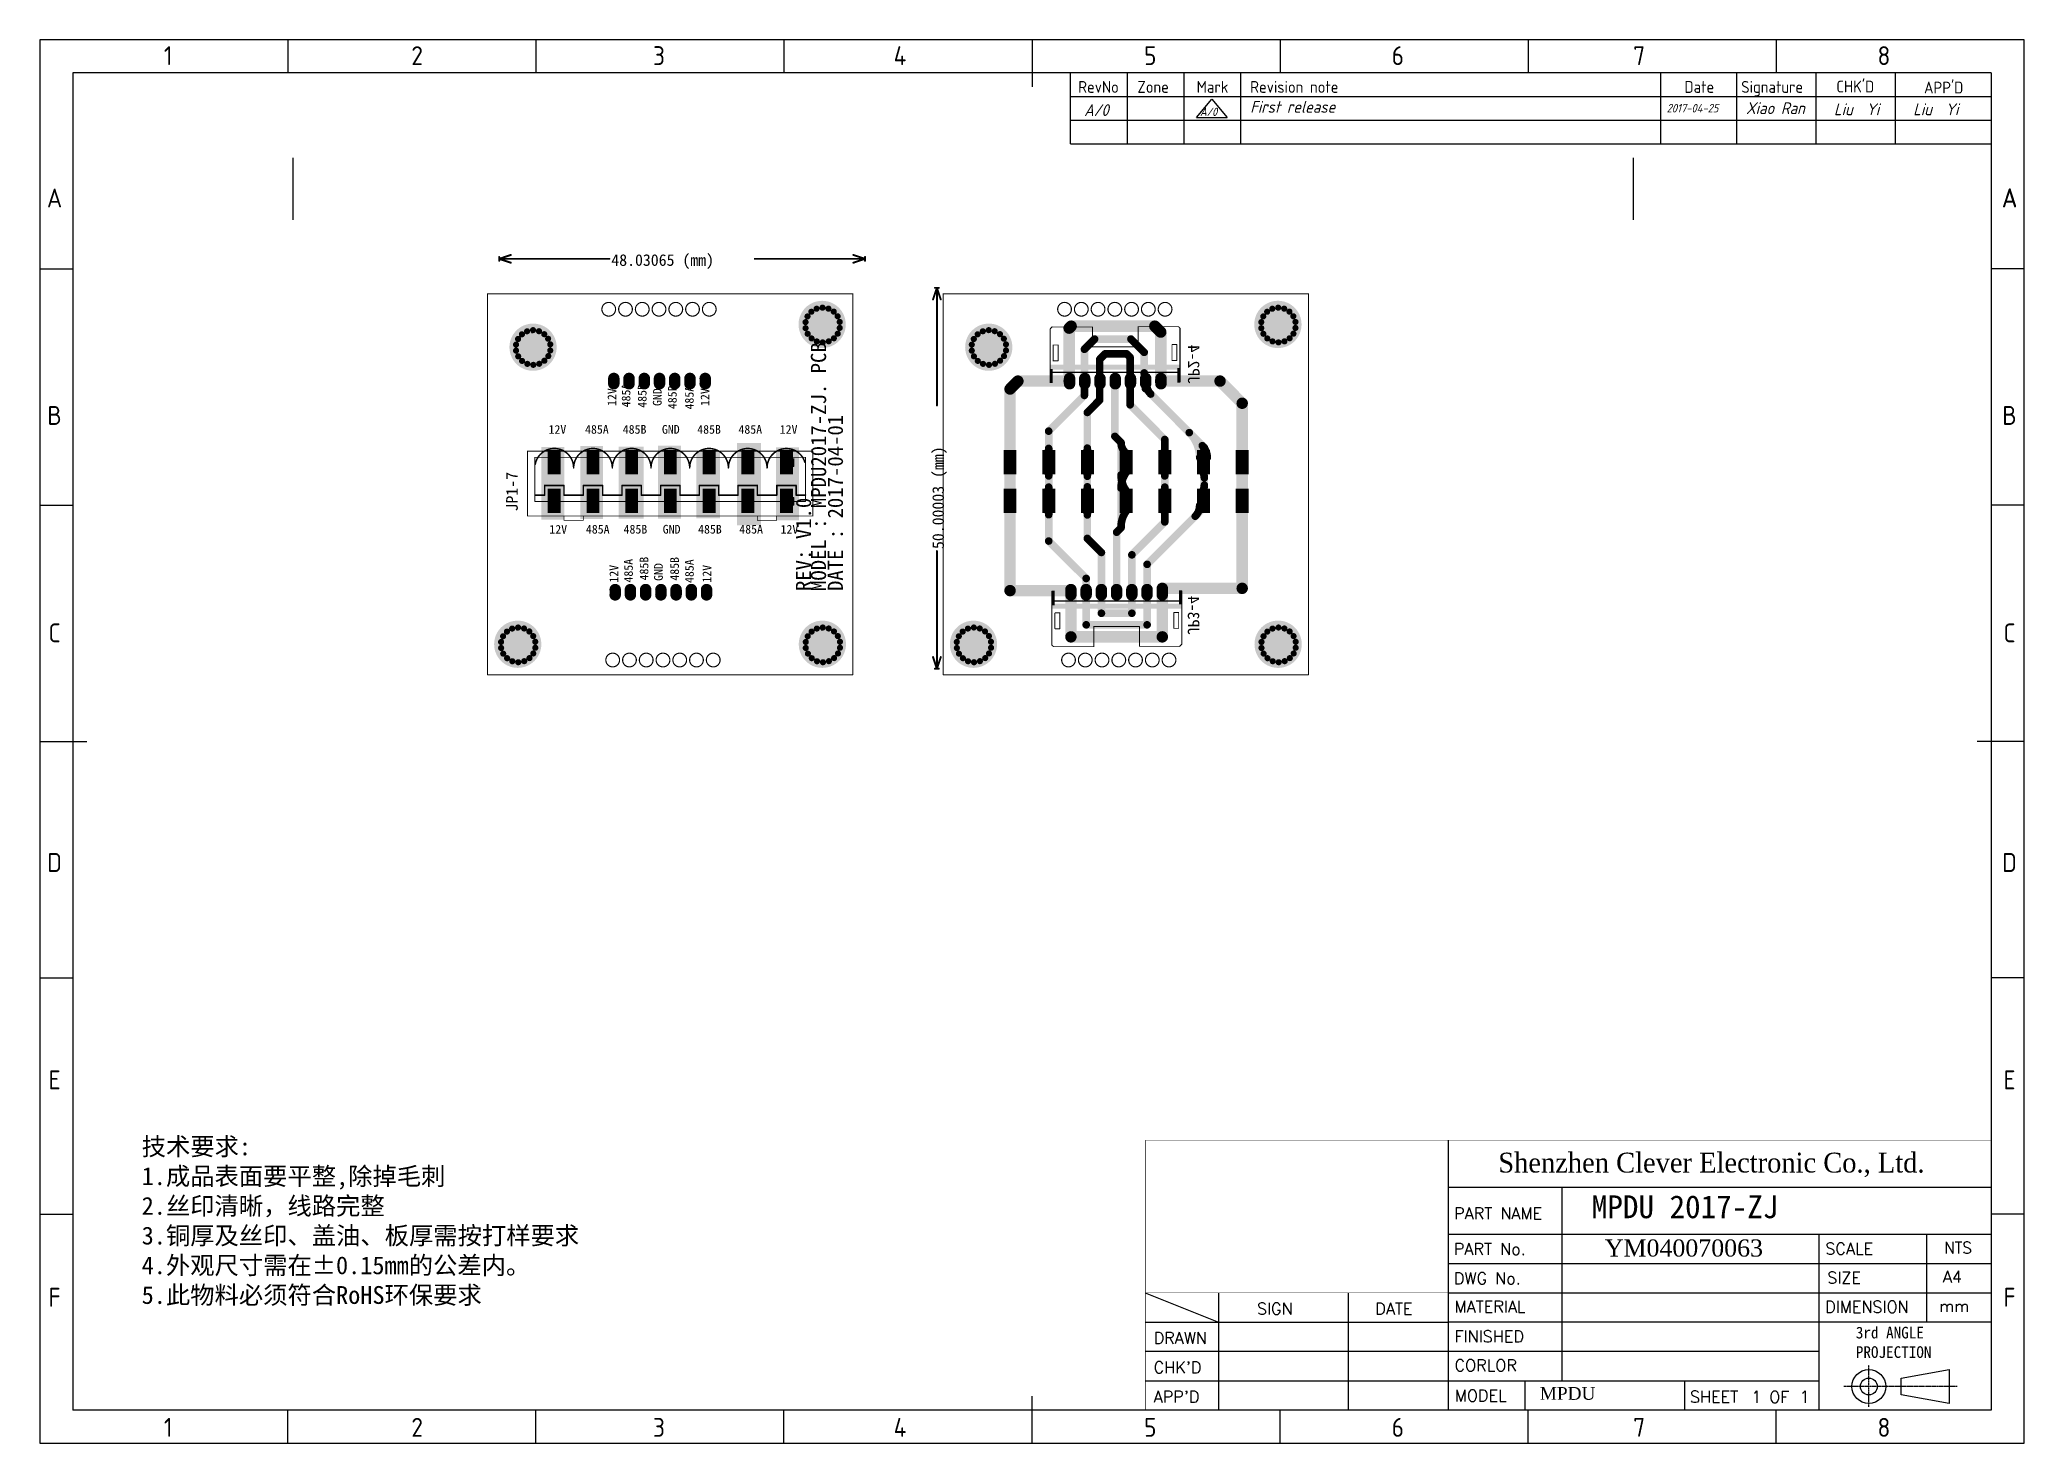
# Model space of a CAD drawing. Header units: inches. Extents: x 32166 to 66782, y 2386 to 7162.
# Drawn here: x 32166 to 34772, y 2386 to 4229 of the extents above.
import ezdxf
from ezdxf.enums import TextEntityAlignment as Align

# ---------------------------------------------------------------- set-up
doc = ezdxf.new("R2010")
doc.units = ezdxf.units.IN
doc.header["$LTSCALE"] = 0.64311
doc.header["$MEASUREMENT"] = 0
doc.linetypes.add('CENTER', pattern=[0.6, 0.375, -0.075, 0.075, -0.075])
doc.layers.get('0').update_dxf_attribs({"linetype": 'CONTINUOUS'})
for name, color, linetype in [('BOTTOMLAYER', 5, 'CONTINUOUS'), ('BOTTOMOVERLAY', 54, 'CONTINUOUS'), ('BOTTOMSOLDER', 6, 'CONTINUOUS'), ('KEEPOUTLAYER', 6, 'CONTINUOUS'), ('MIDLAYER9', 2, 'CONTINUOUS'), ('MULTILAYER', 9, 'CONTINUOUS'), ('TOPLAYER', 1, 'CONTINUOUS'), ('TOPOVERLAY', 2, 'CONTINUOUS'), ('TOPSOLDER', 216, 'CONTINUOUS')]:
    doc.layers.add(name, color=color, linetype=linetype)
doc.styles.add('gb', font='gbeitc.shx', dxfattribs={"bigfont": 'gbcbig.shx'})
doc.styles.add('ISO Proportional', font='isocp')
doc.styles.add('ROMANS', font='romans', dxfattribs={"width": 0.95})
doc.styles.get("Standard").update_dxf_attribs({"font": 'txt', "width": 0.8})
doc.styles.add('样式 1', font='')
doc.styles.get('样式 1').set_extended_font_data('SimSun')

msp = doc.modelspace()

# ---------------------------------------------------------------- texts
at = {"style": 'ISO Proportional'}
for s, p in [('1', (32334.9, 4207.7)), ('2', (32661.8, 4207.7)), ('3', (32979.4, 4207.7)), ('4', (33295.9, 4207.7)), ('5', (33624.5, 4207.7)), ('6', (33949.5, 4207.7)), ('7', (34266.4, 4207.7)), ('8', (34587.8, 4207.7)), ('A', (32185.7, 4020.8)), ('A', (34752.6, 4020.8)), ('A', (34753, 4021.2)), ('B', (32185.7, 3735.3)), ('B', (34752.6, 3735.3)), ('C', (32185.7, 3449.9)), ('C', (34752.6, 3449.9)), ('D', (32185.7, 3148.4)), ('D', (34752.6, 3148.4)), ('E', (32185.7, 2863)), ('E', (34752.6, 2863)), ('F', (32185.7, 2577.6)), ('F', (34752.6, 2577.6)), ('1', (32334.9, 2406.8)), ('2', (32661.8, 2406.8)), ('3', (32979.4, 2406.8)), ('4', (33295.9, 2406.8)), ('5', (33624.5, 2406.8)), ('6', (33949.5, 2406.8)), ('7', (34266.4, 2406.8)), ('8', (34587.8, 2406.8))]:
    msp.add_text(s, height=24.8, dxfattribs=at).set_placement(p, align=Align.MIDDLE)
for s, height, p in [('RevNo', 15.51, (33529.9, 4166.6)), ('Zone', 15.51, (33607.6, 4166.6)), ('Mark', 15.51, (33685.3, 4166.6)), ('Revision note', 15.511, (33755.7, 4166.6)), ('Date', 15.51, (34325.9, 4166.6)), ('Signature', 15.51, (34400.4, 4166.6))]:
    msp.add_text(s, height=height, dxfattribs=at).set_placement(p, align=Align.MIDDLE_LEFT)
for s, height, style, p in [("CHK'D", 15.51, 'ISO Proportional', (34525.3, 4159.3)), ("APP'D", 15.51, 'ISO Proportional', (34640.4, 4158)), ('PART NAME', 15.41, 'ROMANS', (34023.4, 2679.9)), ('PART No.', 15.41, 'ROMANS', (34023.1, 2633.2)), ('SCALE', 15.41, 'ROMANS', (34510.9, 2633.7)), ('DWG No.', 15.41, 'ROMANS', (34023.1, 2594.7)), ('SIZE', 15.41, 'ROMANS', (34513.4, 2595.6)), ('A4', 15.41, 'ROMANS', (34665.1, 2596.8)), ('SIGN', 15.41, 'ROMANS', (33764.6, 2554.9)), ('DATE', 15.41, 'ROMANS', (33919.9, 2554.9)), ('MATERIAL ', 15.41, 'ROMANS', (34024, 2557.7)), ('DIMENSION', 15.41, 'ROMANS', (34510.6, 2557.3)), ('mm', 15.41, 'ROMANS', (34660.3, 2558.3)), ('DRAWN', 15.41, 'ROMANS', (33628.9, 2516.4)), ('FINISHED', 15.41, 'ROMANS', (34024, 2518.5)), ("CHK'D", 15.41, 'ROMANS', (33628.9, 2477.8)), ('CORLOR ', 15.41, 'ROMANS', (34024, 2480.5)), ("APP'D", 15.41, 'ROMANS', (33628.9, 2439.3)), ('MODEL ', 15.41, 'ROMANS', (34024.3, 2440.8)), ('SHEET', 15.41, 'ROMANS', (34333, 2439.3)), ('1', 15.4, 'ROMANS', (34413.8, 2439.2)), ('OF', 15.41, 'ROMANS', (34437.1, 2438.8)), ('1', 15.4, 'ROMANS', (34476.9, 2439.2))]:
    msp.add_text(s, height=height, dxfattribs=dict(style=style)).set_placement(p)
at = {"style": 'ISO Proportional', "oblique": 15}
for s, height, p in [('A/0', 15.51, (33537.7, 4136.2)), ('First release', 15.511, (33755.7, 4140.4)), ('2017-04-25', 11.17, (34302.4, 4138.7)), ('Xiao Ran', 15.51, (34406.7, 4138.7)), ('Liu  Yi', 15.51, (34522.2, 4137.2)), ('Liu  Yi', 15.51, (34626.2, 4137.2)), ('A/0', 10.86, (33689.8, 4133.9))]:
    msp.add_text(s, height=height, dxfattribs=at).set_placement(p, align=Align.MIDDLE_LEFT)
at = {"lineweight": -2, "insert": (32300.1, 2787.3), "char_height": 23.4, "attachment_point": 1, "style": 'gb'}
msp.add_mtext('{\\fSimSun|b0|i0|c134|p2;技术要求\\fSimSun|b0|i0|c0|p2;:\\fSimSun|b0|i0|c134|p2;\\P\\fSimSun|b0|i0|c0|p2;1.\\fSimSun|b0|i0|c134|p2;成品表面要平整\\fSimSun|b0|i0|c0|p2;,\\fSimSun|b0|i0|c134|p2;除掉毛刺\\P\\fSimSun|b0|i0|c0|p2;2.\\fSimSun|b0|i0|c134|p2;丝印清晰，线路完整\\P\\fSimSun|b0|i0|c0|p2;3.\\fSimSun|b0|i0|c134|p2;铜厚及丝印、盖油、板厚需按打样要求\\P\\fSimSun|b0|i0|c0|p2;4.\\fSimSun|b0|i0|c134|p2;外观尺寸需在±0.15mm的公差内。\\P\\fSimSun|b0|i0|c0|p2;5.\\fSimSun|b0|i0|c134|p2;此物料必须符合RoHS环保要求}', dxfattribs=at)
at = {"attachment_point": 1}
for s, insert, char_height, width, style in [('{\\fTimes New Roman|b0|i0|c0|p18;Shenzhen Clever Electronic Co., Ltd.}', (34081.4, 2767.4), 26.059, 701.192, 'ROMANS'), ('MPDU 2017-ZJ ', (34204.2, 2711.4), 30, 594.411, '样式 1'), ('{\\ftimes new roman|b0|i0|c0|p18;YM0400700\\ftimes new roman|b0|i0|c186|p18;63}', (34221.3, 2653.5), 22.5, 393.706, '样式 1'), ('NTS', (34666.8, 2650.4), 15.41, 160.049, 'ROMANS'), ('{\\Ftxt|c0;3rd ANGLE\\PPROJECTION}', (34550.9, 2538.9), 15.362, 160.049, 'ROMANS'), ('{\\fTimes New Roman|b0|i0|c0|p18;MPDU}', (34135.9, 2459.7), 16.752, 160.049, '样式 1')]:
    msp.add_mtext(s, dxfattribs=dict(at, insert=insert, char_height=char_height, width=width, style=style))
at = {"layer": 'BOTTOMOVERLAY', "text_generation_flag": 2}
for s, p in [('JP2-4', (33674, 3776.4)), ('JP3-4', (33673.8, 3446.7))]:
    msp.add_text(s, height=15.24, rotation=270, dxfattribs=at).set_placement(p)
at = {"layer": 'TOPOVERLAY'}
msp.add_text('48.03065 (mm)', height=15.24, dxfattribs=at).set_placement((32916.8, 3931.7))
for s, height, rotation, p in [('MODEL : MPDU2017-ZJ. PCB', 20, 90, (33198.8, 3504.8)), ('12V', 11.43, 90, (32923.3, 3747.7)), ('485A', 11.43, 90, (32941.8, 3745.9)), ('485B', 11.43, 90, (32963, 3745.4)), ('GND', 11.43, 90, (32982.8, 3747.7)), ('485B', 11.43, 90, (33002.6, 3743.6)), ('485A', 11.43, 90, (33024.9, 3743.1)), ('12V', 11.43, 90, (33045.5, 3747.7)), ('DATE : 2017-04-01', 20, 90, (33220.9, 3504.8)), ('12V', 11.43, 360, (32834.3, 3711.2)), ('485A', 11.43, 360, (32882.3, 3711.3)), ('485B', 11.43, 360, (32931.8, 3711.3)), ('GND', 11.43, 360, (32983.2, 3711.3)), ('485B', 11.43, 360, (33029.6, 3711.3)), ('485A', 11.43, 360, (33083.7, 3711.3)), ('12V', 11.43, 360, (33137.9, 3711.2)), ('50.00003 (mm)', 15.24, 90, (33353.5, 3559.9)), ('JP1-7', 15.24, 90, (32793.9, 3609.2)), ('REV: V1.0', 20, 90, (33179.1, 3504.8)), ('12V', 11.43, 360, (32835.4, 3580.1)), ('485A', 11.43, 360, (32883.4, 3580.2)), ('485B', 11.43, 360, (32932.9, 3580.2)), ('GND', 11.43, 360, (32984.3, 3580.2)), ('485B', 11.43, 360, (33030.7, 3580.2)), ('485A', 11.43, 360, (33084.8, 3580.2)), ('12V', 11.43, 360, (33139, 3580.1)), ('485A', 11.43, 90, (32945, 3515.9)), ('485B', 11.43, 90, (32965.4, 3518.7)), ('485B', 11.43, 90, (33005.5, 3518.4)), ('485A', 11.43, 90, (33025, 3515.3)), ('12V', 11.43, 90, (32925.8, 3515.8)), ('GND', 11.43, 90, (32984.4, 3518.1)), ('12V', 11.43, 90, (33048, 3515.8))]:
    msp.add_text(s, height=height, rotation=rotation, dxfattribs=at).set_placement(p)

# ---------------------------------------------------------------- linework, layer by layer
for p, q in [((32491.9, 4228.6), (32491.9, 4185.2)), ((32817.7, 4228.6), (32817.7, 4185.2)), ((33143.4, 4228.6), (33143.4, 4185.2)), ((33469.2, 4228.6), (33469.2, 4166.6)), ((33794.9, 4228.6), (33794.9, 4185.2)), ((34120.6, 4228.6), (34120.6, 4185.2)), ((34446.4, 4228.6), (34446.4, 4185.2)), ((34728.7, 4185.2), (32209.6, 4185.2)), ((32209.6, 4185.2), (32209.6, 2429.3)), ((33519.9, 4092.1), (33519.9, 4185.2)), ((33594.4, 4092.1), (33594.4, 4185.2)), ((33668.9, 4092.1), (33668.9, 4185.2)), ((33743.3, 4092.1), (33743.3, 4185.2)), ((34295, 4092.1), (34295, 4185.2)), ((34394.8, 4092.1), (34394.8, 4185.2)), ((34498.8, 4092.1), (34498.8, 4185.2)), ((34602.9, 4092.1), (34602.9, 4185.2)), ((34728.7, 4185.2), (34728.7, 2429.3)), ((33519.9, 4154.2), (34728.7, 4154.2)), ((33685.3, 4126.4), (33705.3, 4150.4)), ((33705.3, 4150.4), (33725.4, 4126.4)), ((33519.9, 4123.1), (34728.7, 4123.1)), ((33685.3, 4126.4), (33725.4, 4126.4)), ((33519.9, 4092.1), (34728.7, 4092.1)), ((32166.2, 3927.7), (32209.6, 3927.7)), ((34772.1, 3927.7), (34728.7, 3927.7)), ((32166.2, 3617.5), (32209.6, 3617.5)), ((34772.1, 3617.5), (34728.7, 3617.5)), ((32166.2, 3307.2), (32228.3, 3307.2)), ((34772.1, 3307.2), (34710.1, 3307.2)), ((32166.2, 2997), (32209.6, 2997)), ((32166.2, 2997), (32209.6, 2997)), ((34772.1, 2997), (34728.7, 2997)), ((34772.1, 2997), (34728.7, 2997)), ((34015.8, 2783.8), (34015.8, 2429.3)), ((34015.8, 2722.1), (34728.7, 2722.1)), ((34164.7, 2722.1), (34164.7, 2467.8)), ((32166.2, 2686.8), (32209.6, 2686.8)), ((34772.1, 2686.8), (34728.7, 2686.8)), ((34015.8, 2660.5), (34728.7, 2660.5)), ((34502.5, 2660.5), (34502.5, 2429.3)), ((34643.5, 2660.5), (34643.5, 2544.9)), ((34015.8, 2622), (34728.7, 2622)), ((33617.9, 2583.4), (33714.1, 2544.9)), ((33714.1, 2583.4), (33714.1, 2429.3)), ((33884.6, 2429.3), (33884.6, 2583.4)), ((34015.8, 2583.4), (34728.7, 2583.4)), ((33617.9, 2544.9), (34015.8, 2544.9)), ((34728.7, 2544.9), (34015.8, 2544.9)), ((34502.5, 2506.4), (33617.9, 2506.4)), ((33617.9, 2467.8), (34502.5, 2467.8)), ((34116.3, 2467.8), (34116.3, 2429.3)), ((34325.8, 2467.8), (34325.8, 2429.3)), ((34728.7, 2429.3), (32209.6, 2429.3)), ((32491.9, 2385.9), (32491.9, 2429.3)), ((32817.7, 2385.9), (32817.7, 2429.3)), ((33143.4, 2385.9), (33143.4, 2429.3)), ((33469.2, 2385.9), (33469.2, 2447.9)), ((33794.9, 2385.9), (33794.9, 2429.3)), ((34120.6, 2385.9), (34120.6, 2429.3)), ((34446.4, 2385.9), (34446.4, 2429.3))]:
    msp.add_line(p, q)
at = {"linetype": 'CENTER', "ltscale": 6}
msp.add_line((34684.1, 2460.4), (34535.2, 2460.4), dxfattribs=at)
for points in [[(32166.2, 2385.9), (34772.1, 2385.9), (34772.1, 4228.6), (32166.2, 4228.6)], [(34610.3, 2449.3), (34610.3, 2460.4), (34610.3, 2471.5), (34673.4, 2482.6), (34673.4, 2460.4), (34673.4, 2438.2)]]:
    msp.add_lwpolyline(points, close=True)
at = {"const_width": 0.771}
for points in [[(33617.9, 2783.8), (34015.8, 2783.8)], [(33617.9, 2429.3), (33617.9, 2783.8)], [(34015.8, 2783.8), (34728.7, 2783.8)], [(34015.8, 2429.3), (34015.8, 2783.8)], [(33617.9, 2583.4), (34015.8, 2583.4)]]:
    msp.add_lwpolyline(points, dxfattribs=at)
at = {"linetype": 'CENTER', "ltscale": 4}
msp.add_lwpolyline([(34568, 2433.6), (34568, 2460.9), (34568, 2488.3)], dxfattribs=at)
for radius in [22.2, 11.1]:
    msp.add_circle((34568, 2460.4), radius)
at = {"layer": 'BOTTOMLAYER'}
for points, const_width in [([(33777, 3854.8, 1), (33807, 3854.8, 1)], 30), ([(33514.2, 3849.9, 1), (33521.7, 3849.9, 1)], 7.5), ([(33514.2, 3849.9, 1), (33521.7, 3849.9, 1)], 7.5), ([(33516.8, 3852.5, 1), (33524.3, 3852.5, 1)], 7.5), ([(33516.8, 3852.5, 1), (33524.3, 3852.5, 1)], 7.5), ([(33626.7, 3852.5, 1), (33634.2, 3852.5, 1)], 7.5), ([(33626.7, 3852.5, 1), (33634.2, 3852.5, 1)], 7.5), ([(33768.7, 3857.8, 1), (33771.7, 3857.8, 1)], 3), ([(33768.7, 3857.8, 1), (33771.7, 3857.8, 1)], 3), ([(33768.7, 3857.8, 1), (33771.7, 3857.8, 1)], 3), ([(33771.3, 3865.3, 1), (33774.3, 3865.3, 1)], 3), ([(33771.3, 3865.3, 1), (33774.3, 3865.3, 1)], 3), ([(33771.3, 3865.3, 1), (33774.3, 3865.3, 1)], 3), ([(33776.4, 3871.4, 1), (33779.4, 3871.4, 1)], 3), ([(33776.4, 3871.4, 1), (33779.4, 3871.4, 1)], 3), ([(33776.4, 3871.4, 1), (33779.4, 3871.4, 1)], 3), ([(33783.2, 3875.4, 1), (33786.2, 3875.4, 1)], 3), ([(33783.2, 3875.4, 1), (33786.2, 3875.4, 1)], 3), ([(33783.2, 3875.4, 1), (33786.2, 3875.4, 1)], 3), ([(33791, 3876.8, 1), (33794, 3876.8, 1)], 3), ([(33791, 3876.8, 1), (33794, 3876.8, 1)], 3), ([(33791, 3876.8, 1), (33794, 3876.8, 1)], 3), ([(33798.8, 3875.5, 1), (33801.8, 3875.5, 1)], 3), ([(33798.8, 3875.5, 1), (33801.8, 3875.5, 1)], 3), ([(33798.8, 3875.5, 1), (33801.8, 3875.5, 1)], 3), ([(33805.7, 3871.6, 1), (33808.7, 3871.6, 1)], 3), ([(33805.7, 3871.6, 1), (33808.7, 3871.6, 1)], 3), ([(33805.7, 3871.6, 1), (33808.7, 3871.6, 1)], 3), ([(33810.8, 3865.5, 1), (33813.8, 3865.5, 1)], 3), ([(33810.8, 3865.5, 1), (33813.8, 3865.5, 1)], 3), ([(33810.8, 3865.5, 1), (33813.8, 3865.5, 1)], 3), ([(33813.6, 3858.1, 1), (33816.6, 3858.1, 1)], 3), ([(33813.6, 3858.1, 1), (33816.6, 3858.1, 1)], 3), ([(33813.6, 3858.1, 1), (33816.6, 3858.1, 1)], 3), ([(33397.4, 3824.9, 1), (33427.4, 3824.9, 1)], 30), ([(33388.6, 3828.3, 1), (33391.6, 3828.3, 1)], 3), ([(33388.6, 3828.3, 1), (33391.6, 3828.3, 1)], 3), ([(33388.6, 3828.3, 1), (33391.6, 3828.3, 1)], 3), ([(33391.2, 3835.7, 1), (33394.2, 3835.7, 1)], 3), ([(33391.2, 3835.7, 1), (33394.2, 3835.7, 1)], 3), ([(33391.2, 3835.7, 1), (33394.2, 3835.7, 1)], 3), ([(33396.3, 3841.8, 1), (33399.3, 3841.8, 1)], 3), ([(33396.3, 3841.8, 1), (33399.3, 3841.8, 1)], 3), ([(33396.3, 3841.8, 1), (33399.3, 3841.8, 1)], 3), ([(33403.1, 3845.8, 1), (33406.1, 3845.8, 1)], 3), ([(33403.1, 3845.8, 1), (33406.1, 3845.8, 1)], 3), ([(33403.1, 3845.8, 1), (33406.1, 3845.8, 1)], 3), ([(33410.9, 3847.3, 1), (33413.9, 3847.3, 1)], 3), ([(33410.9, 3847.3, 1), (33413.9, 3847.3, 1)], 3), ([(33410.9, 3847.3, 1), (33413.9, 3847.3, 1)], 3), ([(33418.7, 3845.9, 1), (33421.7, 3845.9, 1)], 3), ([(33418.7, 3845.9, 1), (33421.7, 3845.9, 1)], 3), ([(33418.7, 3845.9, 1), (33421.7, 3845.9, 1)], 3), ([(33425.6, 3842, 1), (33428.6, 3842, 1)], 3), ([(33425.6, 3842, 1), (33428.6, 3842, 1)], 3), ([(33425.6, 3842, 1), (33428.6, 3842, 1)], 3), ([(33430.7, 3836, 1), (33433.7, 3836, 1)], 3), ([(33430.7, 3836, 1), (33433.7, 3836, 1)], 3), ([(33430.7, 3836, 1), (33433.7, 3836, 1)], 3), ([(33433.5, 3828.6, 1), (33436.5, 3828.6, 1)], 3), ([(33433.5, 3828.6, 1), (33436.5, 3828.6, 1)], 3), ([(33433.5, 3828.6, 1), (33436.5, 3828.6, 1)], 3), ([(33548.9, 3835.6, 1), (33553.9, 3835.6, 1)], 5), ([(33548.9, 3835.6, 1), (33553.9, 3835.6, 1)], 5), ([(33596.6, 3835.6, 1), (33601.6, 3835.6, 1)], 5), ([(33596.6, 3835.6, 1), (33601.6, 3835.6, 1)], 5), ([(33634.5, 3844.7, 1), (33642, 3844.7, 1)], 7.5), ([(33634.5, 3844.7, 1), (33642, 3844.7, 1)], 7.5), ([(33768.7, 3849.9, 1), (33771.7, 3849.9, 1)], 3), ([(33768.7, 3849.9, 1), (33771.7, 3849.9, 1)], 3), ([(33768.7, 3849.9, 1), (33771.7, 3849.9, 1)], 3), ([(33771.5, 3842.5, 1), (33774.5, 3842.5, 1)], 3), ([(33771.5, 3842.5, 1), (33774.5, 3842.5, 1)], 3), ([(33771.5, 3842.5, 1), (33774.5, 3842.5, 1)], 3), ([(33776.6, 3836.4, 1), (33779.6, 3836.4, 1)], 3), ([(33776.6, 3836.4, 1), (33779.6, 3836.4, 1)], 3), ([(33783.5, 3832.5, 1), (33786.5, 3832.5, 1)], 3), ([(33783.5, 3832.5, 1), (33786.5, 3832.5, 1)], 3), ([(33791.3, 3831.2, 1), (33794.3, 3831.2, 1)], 3), ([(33791.3, 3831.2, 1), (33794.3, 3831.2, 1)], 3), ([(33799.1, 3832.6, 1), (33802.1, 3832.6, 1)], 3), ([(33799.1, 3832.6, 1), (33802.1, 3832.6, 1)], 3), ([(33805.9, 3836.6, 1), (33808.9, 3836.6, 1)], 3), ([(33805.9, 3836.6, 1), (33808.9, 3836.6, 1)], 3), ([(33805.9, 3836.6, 1), (33808.9, 3836.6, 1)], 3), ([(33811, 3842.7, 1), (33814, 3842.7, 1)], 3), ([(33811, 3842.7, 1), (33814, 3842.7, 1)], 3), ([(33811, 3842.7, 1), (33814, 3842.7, 1)], 3), ([(33813.6, 3850.2, 1), (33816.6, 3850.2, 1)], 3), ([(33813.6, 3850.2, 1), (33816.6, 3850.2, 1)], 3), ([(33813.6, 3850.2, 1), (33816.6, 3850.2, 1)], 3), ([(33388.6, 3820.4, 1), (33391.6, 3820.4, 1)], 3), ([(33388.6, 3820.4, 1), (33391.6, 3820.4, 1)], 3), ([(33388.6, 3820.4, 1), (33391.6, 3820.4, 1)], 3), ([(33391.4, 3812.9, 1), (33394.4, 3812.9, 1)], 3), ([(33391.4, 3812.9, 1), (33394.4, 3812.9, 1)], 3), ([(33391.4, 3812.9, 1), (33394.4, 3812.9, 1)], 3), ([(33396.5, 3806.9, 1), (33399.5, 3806.9, 1)], 3), ([(33396.5, 3806.9, 1), (33399.5, 3806.9, 1)], 3), ([(33403.4, 3803, 1), (33406.4, 3803, 1)], 3), ([(33403.4, 3803, 1), (33406.4, 3803, 1)], 3), ([(33411.2, 3801.7, 1), (33414.2, 3801.7, 1)], 3), ([(33411.2, 3801.7, 1), (33414.2, 3801.7, 1)], 3), ([(33419, 3803.1, 1), (33422, 3803.1, 1)], 3), ([(33419, 3803.1, 1), (33422, 3803.1, 1)], 3), ([(33425.8, 3807.1, 1), (33428.8, 3807.1, 1)], 3), ([(33425.8, 3807.1, 1), (33428.8, 3807.1, 1)], 3), ([(33425.8, 3807.1, 1), (33428.8, 3807.1, 1)], 3), ([(33430.9, 3813.2, 1), (33433.9, 3813.2, 1)], 3), ([(33430.9, 3813.2, 1), (33433.9, 3813.2, 1)], 3), ([(33430.9, 3813.2, 1), (33433.9, 3813.2, 1)], 3), ([(33433.5, 3820.6, 1), (33436.5, 3820.6, 1)], 3), ([(33433.5, 3820.6, 1), (33436.5, 3820.6, 1)], 3), ([(33433.5, 3820.6, 1), (33436.5, 3820.6, 1)], 3), ([(33535.5, 3822.2, 1), (33540.5, 3822.2, 1)], 5), ([(33535.5, 3822.2, 1), (33540.5, 3822.2, 1)], 5), ([(33555.5, 3808.9, 1), (33560.5, 3808.9, 1)], 5), ([(33555.5, 3808.9, 1), (33560.5, 3808.9, 1)], 5), ([(33562.7, 3816.2, 1), (33567.7, 3816.2, 1)], 5), ([(33562.7, 3816.2, 1), (33567.7, 3816.2, 1)], 5), ([(33590.8, 3816.2, 1), (33595.8, 3816.2, 1)], 5), ([(33590.8, 3816.2, 1), (33595.8, 3816.2, 1)], 5), ([(33595.5, 3811.5, 1), (33600.5, 3811.5, 1)], 5), ([(33595.5, 3811.5, 1), (33600.5, 3811.5, 1)], 5), ([(33614, 3818.2, 1), (33619, 3818.2, 1)], 5), ([(33614, 3818.2, 1), (33619, 3818.2, 1)], 5), ([(33446.9, 3780.4, 1), (33454.4, 3780.4, 1)], 7.5), ([(33446.9, 3780.4, 1), (33454.4, 3780.4, 1)], 7.5), ([(33514.2, 3780.4, 1), (33521.7, 3780.4, 1)], 7.5), ([(33514.2, 3780.4, 1), (33521.7, 3780.4, 1)], 7.5), ([(33521.7, 3783.9, 1), (33515.2, 3783.9, 1)], 6.5), ([(33521.7, 3776.9, 1), (33515.2, 3776.9, 1)], 6.5), ([(33541.7, 3783.9, 1), (33535.2, 3783.9, 1)], 6.5), ([(33541.7, 3776.9, 1), (33535.2, 3776.9, 1)], 6.5), ([(33535.5, 3780.4, 1), (33540.5, 3780.4, 1)], 5), ([(33535.5, 3780.4, 1), (33540.5, 3780.4, 1)], 5), ([(33561.7, 3783.9, 1), (33555.2, 3783.9, 1)], 6.5), ([(33561.7, 3776.9, 1), (33555.2, 3776.9, 1)], 6.5), ([(33555.5, 3780.4, 1), (33560.5, 3780.4, 1)], 5), ([(33555.5, 3780.4, 1), (33560.5, 3780.4, 1)], 5), ([(33581.7, 3783.9, 1), (33575.2, 3783.9, 1)], 6.5), ([(33581.7, 3776.9, 1), (33575.2, 3776.9, 1)], 6.5), ([(33575.5, 3780.4, 1), (33580.5, 3780.4, 1)], 5), ([(33601.7, 3783.9, 1), (33595.2, 3783.9, 1)], 6.5), ([(33601.7, 3776.9, 1), (33595.2, 3776.9, 1)], 6.5), ([(33595.5, 3780.4, 1), (33600.5, 3780.4, 1)], 5), ([(33595.5, 3780.4, 1), (33600.5, 3780.4, 1)], 5), ([(33614, 3791.1, 1), (33619, 3791.1, 1)], 5), ([(33614, 3781.9, 1), (33619, 3781.9, 1)], 5), ([(33614, 3781.9, 1), (33619, 3781.9, 1)], 5), ([(33621.7, 3783.9, 1), (33615.2, 3783.9, 1)], 6.5), ([(33621.7, 3776.9, 1), (33615.2, 3776.9, 1)], 6.5), ([(33615.5, 3780.4, 1), (33620.5, 3780.4, 1)], 5), ([(33615.5, 3780.4, 1), (33620.5, 3780.4, 1)], 5), ([(33616.5, 3784.9, 1), (33621.5, 3784.9, 1)], 5), ([(33617, 3776.9, 1), (33622, 3776.9, 1)], 5), ([(33634.2, 3780.4, 1), (33641.7, 3780.4, 1)], 7.5), ([(33634.2, 3780.4, 1), (33641.7, 3780.4, 1)], 7.5), ([(33634.5, 3780.6, 1), (33642, 3780.6, 1)], 7.5), ([(33634.5, 3780.6, 1), (33642, 3780.6, 1)], 7.5), ([(33641.7, 3783.9, 1), (33635.2, 3783.9, 1)], 6.5), ([(33641.7, 3776.9, 1), (33635.2, 3776.9, 1)], 6.5), ([(33712.3, 3780.4, 1), (33719.8, 3780.4, 1)], 7.5), ([(33712.3, 3780.4, 1), (33719.8, 3780.4, 1)], 7.5), ([(33436.6, 3770, 1), (33444.1, 3770, 1)], 7.5), ([(33436.6, 3770, 1), (33444.1, 3770, 1)], 7.5), ([(33535.5, 3761.6, 1), (33540.5, 3761.6, 1)], 5), ([(33535.5, 3761.6, 1), (33540.5, 3761.6, 1)], 5), ([(33555.5, 3755.5, 1), (33560.5, 3755.5, 1)], 5), ([(33555.5, 3755.5, 1), (33560.5, 3755.5, 1)], 5), ([(33595.5, 3749.3, 1), (33600.5, 3749.3, 1)], 5), ([(33595.5, 3749.3, 1), (33600.5, 3749.3, 1)], 5), ([(33615.5, 3770.5, 1), (33620.5, 3770.5, 1)], 5), ([(33615.5, 3770.5, 1), (33620.5, 3770.5, 1)], 5), ([(33622.5, 3763.4, 1), (33627.5, 3763.4, 1)], 5), ([(33741.4, 3751.3, 1), (33748.9, 3751.3, 1)], 7.5), ([(33741.4, 3751.3, 1), (33748.9, 3751.3, 1)], 7.5), ([(33539.3, 3739.3, 1), (33544.3, 3739.3, 1)], 5), ([(33539.3, 3739.3, 1), (33544.3, 3739.3, 1)], 5), ([(33488.6, 3714.7, 1), (33493.6, 3714.7, 1)], 5), ([(33488.6, 3714.7, 1), (33493.6, 3714.7, 1)], 5), ([(33575.5, 3707.8, 1), (33580.5, 3707.8, 1)], 5), ([(33575.5, 3707.8, 1), (33580.5, 3707.8, 1)], 5), ([(33583.6, 3699.7, 1), (33588.6, 3699.7, 1)], 5), ([(33583.6, 3699.7, 1), (33588.6, 3699.7, 1)], 5), ([(33583.6, 3699.7, 1), (33588.6, 3699.7, 1)], 5), ([(33641, 3703.7, 1), (33646, 3703.7, 1)], 5), ([(33641, 3703.7, 1), (33646, 3703.7, 1)], 5), ([(33673.2, 3712.7, 1), (33678.2, 3712.7, 1)], 5), ([(33690.3, 3695.6, 1), (33695.3, 3695.6, 1)], 5), ([(33436.6, 3673.9, 1), (33444.1, 3673.9, 1)], 7.5), ([(33436.6, 3673.9, 1), (33444.1, 3673.9, 1)], 7.5), ([(33485.1, 3683.5, 1), (33490.1, 3683.5, 1)], 5), ([(33488.6, 3692, 1), (33493.6, 3692, 1)], 5), ([(33488.6, 3692, 1), (33493.6, 3692, 1)], 5), ([(33488.6, 3673.9, 1), (33493.6, 3673.9, 1)], 5), ([(33488.6, 3673.9, 1), (33493.6, 3673.9, 1)], 5), ([(33492.1, 3683.5, 1), (33497.1, 3683.5, 1)], 5), ([(33535.9, 3683.5, 1), (33540.9, 3683.5, 1)], 5), ([(33539.3, 3692.4, 1), (33544.3, 3692.4, 1)], 5), ([(33539.3, 3691.6, 1), (33544.3, 3691.6, 1)], 5), ([(33542.9, 3683.5, 1), (33547.9, 3683.5, 1)], 5), ([(33592.6, 3684.3, 1), (33597.6, 3684.3, 1)], 5), ([(33637.5, 3683.5, 1), (33642.5, 3683.5, 1)], 5), ([(33641, 3692, 1), (33646, 3692, 1)], 5), ([(33641, 3692, 1), (33646, 3692, 1)], 5), ([(33641, 3673.9, 1), (33646, 3673.9, 1)], 5), ([(33641, 3673.9, 1), (33646, 3673.9, 1)], 5), ([(33644.5, 3683.5, 1), (33649.5, 3683.5, 1)], 5), ([(33686.8, 3679.9, 1), (33691.8, 3679.9, 1)], 5), ([(33688.5, 3683.7, 1), (33693.5, 3683.7, 1)], 5), ([(33692.9, 3693.1, 1), (33697.9, 3693.1, 1)], 5), ([(33692.9, 3693.1, 1), (33697.9, 3693.1, 1)], 5), ([(33692.9, 3693.1, 1), (33697.9, 3693.1, 1)], 5), ([(33696.8, 3679.9, 1), (33701.8, 3679.9, 1)], 5), ([(33741.4, 3673.9, 1), (33748.9, 3673.9, 1)], 7.5), ([(33741.4, 3673.9, 1), (33748.9, 3673.9, 1)], 7.5), ([(33485.1, 3664.4, 1), (33490.1, 3664.4, 1)], 5), ([(33488.6, 3655.9, 1), (33493.6, 3655.9, 1)], 5), ([(33488.6, 3655.9, 1), (33493.6, 3655.9, 1)], 5), ([(33492.1, 3664.4, 1), (33497.1, 3664.4, 1)], 5), ([(33535.9, 3664.4, 1), (33540.9, 3664.4, 1)], 5), ([(33539.3, 3656.2, 1), (33544.3, 3656.2, 1)], 5), ([(33539.3, 3655.5, 1), (33544.3, 3655.5, 1)], 5), ([(33542.9, 3664.4, 1), (33547.9, 3664.4, 1)], 5), ([(33583.6, 3657.2, 1), (33588.6, 3657.2, 1)], 5), ([(33593.7, 3664.4, 1), (33598.7, 3664.4, 1)], 5), ([(33637.5, 3664.4, 1), (33642.5, 3664.4, 1)], 5), ([(33641, 3655.9, 1), (33646, 3655.9, 1)], 5), ([(33641, 3655.9, 1), (33646, 3655.9, 1)], 5), ([(33644.5, 3664.4, 1), (33649.5, 3664.4, 1)], 5), ([(33688.3, 3664.4, 1), (33693.3, 3664.4, 1)], 5), ([(33692.9, 3653.3, 1), (33697.9, 3653.3, 1)], 5), ([(33692.9, 3643.7, 1), (33697.9, 3643.7, 1)], 5), ([(33436.6, 3623.1, 1), (33444.1, 3623.1, 1)], 7.5), ([(33436.6, 3623.1, 1), (33444.1, 3623.1, 1)], 7.5), ([(33485.1, 3632.6, 1), (33490.1, 3632.6, 1)], 5), ([(33488.6, 3641.2, 1), (33493.6, 3641.2, 1)], 5), ([(33488.6, 3641.2, 1), (33493.6, 3641.2, 1)], 5), ([(33488.6, 3623.1, 1), (33493.6, 3623.1, 1)], 5), ([(33488.6, 3623.1, 1), (33493.6, 3623.1, 1)], 5), ([(33492.1, 3632.6, 1), (33497.1, 3632.6, 1)], 5), ([(33535.9, 3632.6, 1), (33540.9, 3632.6, 1)], 5), ([(33539.3, 3641.6, 1), (33544.3, 3641.6, 1)], 5), ([(33539.3, 3640.8, 1), (33544.3, 3640.8, 1)], 5), ([(33542.9, 3632.6, 1), (33547.9, 3632.6, 1)], 5), ([(33583.6, 3639.8, 1), (33588.6, 3639.8, 1)], 5), ([(33593.7, 3632.6, 1), (33598.7, 3632.6, 1)], 5), ([(33637.5, 3632.6, 1), (33642.5, 3632.6, 1)], 5), ([(33641, 3641.2, 1), (33646, 3641.2, 1)], 5), ([(33641, 3641.2, 1), (33646, 3641.2, 1)], 5), ([(33641, 3623.1, 1), (33646, 3623.1, 1)], 5), ([(33641, 3623.1, 1), (33646, 3623.1, 1)], 5), ([(33644.5, 3632.6, 1), (33649.5, 3632.6, 1)], 5), ([(33688.3, 3632.6, 1), (33693.3, 3632.6, 1)], 5), ([(33741.4, 3623.1, 1), (33748.9, 3623.1, 1)], 7.5), ([(33741.4, 3623.1, 1), (33748.9, 3623.1, 1)], 7.5), ([(33485.1, 3613.6, 1), (33490.1, 3613.6, 1)], 5), ([(33488.6, 3605, 1), (33493.6, 3605, 1)], 5), ([(33488.6, 3605, 1), (33493.6, 3605, 1)], 5), ([(33492.1, 3613.6, 1), (33497.1, 3613.6, 1)], 5), ([(33535.9, 3613.6, 1), (33540.9, 3613.6, 1)], 5), ([(33539.3, 3605.4, 1), (33544.3, 3605.4, 1)], 5), ([(33539.3, 3604.7, 1), (33544.3, 3604.7, 1)], 5), ([(33542.9, 3613.6, 1), (33547.9, 3613.6, 1)], 5), ([(33593.7, 3613.6, 1), (33598.7, 3613.6, 1)], 5), ([(33637.5, 3613.6, 1), (33642.5, 3613.6, 1)], 5), ([(33641, 3605, 1), (33646, 3605, 1)], 5), ([(33641, 3605, 1), (33646, 3605, 1)], 5), ([(33641, 3595.5, 1), (33646, 3595.5, 1)], 5), ([(33641, 3595.5, 1), (33646, 3595.5, 1)], 5), ([(33644.5, 3613.6, 1), (33649.5, 3613.6, 1)], 5), ([(33681, 3603, 1), (33686, 3603, 1)], 5), ([(33686.8, 3617.1, 1), (33691.8, 3617.1, 1)], 5), ([(33692.9, 3614.9, 1), (33697.9, 3614.9, 1)], 5), ([(33692.9, 3614.9, 1), (33697.9, 3614.9, 1)], 5), ([(33488.6, 3570.4, 1), (33493.6, 3570.4, 1)], 5), ([(33488.6, 3570.4, 1), (33493.6, 3570.4, 1)], 5), ([(33539.3, 3573.9, 1), (33544.3, 3573.9, 1)], 5), ([(33539.3, 3573.9, 1), (33544.3, 3573.9, 1)], 5), ([(33577.8, 3582, 1), (33582.8, 3582, 1)], 5), ([(33577.8, 3582, 1), (33582.8, 3582, 1)], 5), ([(33583.6, 3589, 1), (33588.6, 3589, 1)], 5), ([(33583.6, 3587.8, 1), (33588.6, 3587.8, 1)], 5), ([(33583.6, 3587.8, 1), (33588.6, 3587.8, 1)], 5), ([(33557.8, 3555.4, 1), (33562.8, 3555.4, 1)], 5), ([(33557.8, 3555.4, 1), (33562.8, 3555.4, 1)], 5), ([(33597.8, 3552.3, 1), (33602.8, 3552.3, 1)], 5), ([(33597.8, 3552.3, 1), (33602.8, 3552.3, 1)], 5), ([(33617.8, 3539.8, 1), (33622.8, 3539.8, 1)], 5), ([(33617.8, 3539.8, 1), (33622.8, 3539.8, 1)], 5), ([(33537.8, 3521.3, 1), (33542.8, 3521.3, 1)], 5), ([(33537.8, 3521.3, 1), (33542.8, 3521.3, 1)], 5), ([(33436.6, 3505.3, 1), (33444.1, 3505.3, 1)], 7.5), ([(33436.6, 3505.3, 1), (33444.1, 3505.3, 1)], 7.5), ([(33516.5, 3505.3, 1), (33524, 3505.3, 1)], 7.5), ([(33516.5, 3505.3, 1), (33524, 3505.3, 1)], 7.5), ([(33517, 3506.7, 1), (33523.5, 3506.7, 1)], 6.5), ([(33517, 3499.7, 1), (33523.5, 3499.7, 1)], 6.5), ([(33537, 3506.7, 1), (33543.5, 3506.7, 1)], 6.5), ([(33537, 3499.7, 1), (33543.5, 3499.7, 1)], 6.5), ([(33557, 3506.7, 1), (33563.5, 3506.7, 1)], 6.5), ([(33557, 3499.7, 1), (33563.5, 3499.7, 1)], 6.5), ([(33577, 3506.7, 1), (33583.5, 3506.7, 1)], 6.5), ([(33577, 3499.7, 1), (33583.5, 3499.7, 1)], 6.5), ([(33577.8, 3500.8, 1), (33582.8, 3500.8, 1)], 5), ([(33597, 3506.7, 1), (33603.5, 3506.7, 1)], 6.5), ([(33597, 3499.7, 1), (33603.5, 3499.7, 1)], 6.5), ([(33617, 3506.7, 1), (33623.5, 3506.7, 1)], 6.5), ([(33617, 3499.7, 1), (33623.5, 3499.7, 1)], 6.5), ([(33636.5, 3508.3, 1), (33644, 3508.3, 1)], 7.5), ([(33636.5, 3508.3, 1), (33644, 3508.3, 1)], 7.5), ([(33637, 3506.7, 1), (33643.5, 3506.7, 1)], 6.5), ([(33637, 3499.7, 1), (33643.5, 3499.7, 1)], 6.5), ([(33741.4, 3508.3, 1), (33748.9, 3508.3, 1)], 7.5), ([(33741.4, 3508.3, 1), (33748.9, 3508.3, 1)], 7.5), ([(33557.8, 3475.6, 1), (33562.8, 3475.6, 1)], 5), ([(33557.8, 3475.6, 1), (33562.8, 3475.6, 1)], 5), ([(33597.8, 3475.6, 1), (33602.8, 3475.6, 1)], 5), ([(33597.8, 3475.6, 1), (33602.8, 3475.6, 1)], 5), ([(33377.3, 3434.9, 1), (33407.3, 3434.9, 1)], 30), ([(33368.9, 3437.9, 1), (33371.9, 3437.9, 1)], 3), ([(33368.9, 3437.9, 1), (33371.9, 3437.9, 1)], 3), ([(33368.9, 3437.9, 1), (33371.9, 3437.9, 1)], 3), ([(33371.6, 3445.4, 1), (33374.6, 3445.4, 1)], 3), ([(33371.6, 3445.4, 1), (33374.6, 3445.4, 1)], 3), ([(33371.6, 3445.4, 1), (33374.6, 3445.4, 1)], 3), ([(33376.6, 3451.5, 1), (33379.6, 3451.5, 1)], 3), ([(33376.6, 3451.5, 1), (33379.6, 3451.5, 1)], 3), ([(33376.6, 3451.5, 1), (33379.6, 3451.5, 1)], 3), ([(33383.5, 3455.5, 1), (33386.5, 3455.5, 1)], 3), ([(33383.5, 3455.5, 1), (33386.5, 3455.5, 1)], 3), ([(33383.5, 3455.5, 1), (33386.5, 3455.5, 1)], 3), ([(33391.3, 3456.9, 1), (33394.3, 3456.9, 1)], 3), ([(33391.3, 3456.9, 1), (33394.3, 3456.9, 1)], 3), ([(33391.3, 3456.9, 1), (33394.3, 3456.9, 1)], 3), ([(33399.1, 3455.6, 1), (33402.1, 3455.6, 1)], 3), ([(33399.1, 3455.6, 1), (33402.1, 3455.6, 1)], 3), ([(33399.1, 3455.6, 1), (33402.1, 3455.6, 1)], 3), ([(33406, 3451.7, 1), (33409, 3451.7, 1)], 3), ([(33406, 3451.7, 1), (33409, 3451.7, 1)], 3), ([(33406, 3451.7, 1), (33409, 3451.7, 1)], 3), ([(33411.1, 3445.6, 1), (33414.1, 3445.6, 1)], 3), ([(33411.1, 3445.6, 1), (33414.1, 3445.6, 1)], 3), ([(33411.1, 3445.6, 1), (33414.1, 3445.6, 1)], 3), ([(33413.8, 3438.2, 1), (33416.8, 3438.2, 1)], 3), ([(33413.8, 3438.2, 1), (33416.8, 3438.2, 1)], 3), ([(33413.8, 3438.2, 1), (33416.8, 3438.2, 1)], 3), ([(33516.5, 3444.6, 1), (33524, 3444.6, 1)], 7.5), ([(33516.5, 3444.6, 1), (33524, 3444.6, 1)], 7.5), ([(33537.8, 3460.4, 1), (33542.8, 3460.4, 1)], 5), ([(33537.8, 3460.4, 1), (33542.8, 3460.4, 1)], 5), ([(33617.8, 3460.4, 1), (33622.8, 3460.4, 1)], 5), ([(33617.8, 3460.4, 1), (33622.8, 3460.4, 1)], 5), ([(33636.5, 3444.6, 1), (33644, 3444.6, 1)], 7.5), ([(33636.5, 3444.6, 1), (33644, 3444.6, 1)], 7.5), ([(33777.3, 3434.9, 1), (33807.3, 3434.9, 1)], 30), ([(33769, 3437.9, 1), (33772, 3437.9, 1)], 3), ([(33769, 3437.9, 1), (33772, 3437.9, 1)], 3), ([(33769, 3437.9, 1), (33772, 3437.9, 1)], 3), ([(33771.6, 3445.4, 1), (33774.6, 3445.4, 1)], 3), ([(33771.6, 3445.4, 1), (33774.6, 3445.4, 1)], 3), ([(33771.6, 3445.4, 1), (33774.6, 3445.4, 1)], 3), ([(33776.7, 3451.5, 1), (33779.7, 3451.5, 1)], 3), ([(33776.7, 3451.5, 1), (33779.7, 3451.5, 1)], 3), ([(33776.7, 3451.5, 1), (33779.7, 3451.5, 1)], 3), ([(33783.5, 3455.5, 1), (33786.5, 3455.5, 1)], 3), ([(33783.5, 3455.5, 1), (33786.5, 3455.5, 1)], 3), ([(33783.5, 3455.5, 1), (33786.5, 3455.5, 1)], 3), ([(33791.3, 3456.9, 1), (33794.3, 3456.9, 1)], 3), ([(33791.3, 3456.9, 1), (33794.3, 3456.9, 1)], 3), ([(33791.3, 3456.9, 1), (33794.3, 3456.9, 1)], 3), ([(33799.1, 3455.6, 1), (33802.1, 3455.6, 1)], 3), ([(33799.1, 3455.6, 1), (33802.1, 3455.6, 1)], 3), ([(33799.1, 3455.6, 1), (33802.1, 3455.6, 1)], 3), ([(33806, 3451.7, 1), (33809, 3451.7, 1)], 3), ([(33806, 3451.7, 1), (33809, 3451.7, 1)], 3), ([(33806, 3451.7, 1), (33809, 3451.7, 1)], 3), ([(33811.1, 3445.6, 1), (33814.1, 3445.6, 1)], 3), ([(33811.1, 3445.6, 1), (33814.1, 3445.6, 1)], 3), ([(33811.1, 3445.6, 1), (33814.1, 3445.6, 1)], 3), ([(33813.9, 3438.2, 1), (33816.9, 3438.2, 1)], 3), ([(33813.9, 3438.2, 1), (33816.9, 3438.2, 1)], 3), ([(33813.9, 3438.2, 1), (33816.9, 3438.2, 1)], 3), ([(33369, 3430, 1), (33372, 3430, 1)], 3), ([(33369, 3430, 1), (33372, 3430, 1)], 3), ([(33369, 3430, 1), (33372, 3430, 1)], 3), ([(33371.7, 3422.6, 1), (33374.7, 3422.6, 1)], 3), ([(33371.7, 3422.6, 1), (33374.7, 3422.6, 1)], 3), ([(33371.7, 3422.6, 1), (33374.7, 3422.6, 1)], 3), ([(33376.9, 3416.6, 1), (33379.9, 3416.6, 1)], 3), ([(33376.9, 3416.6, 1), (33379.9, 3416.6, 1)], 3), ([(33383.7, 3412.6, 1), (33386.7, 3412.6, 1)], 3), ([(33383.7, 3412.6, 1), (33386.7, 3412.6, 1)], 3), ([(33391.5, 3411.3, 1), (33394.5, 3411.3, 1)], 3), ([(33391.5, 3411.3, 1), (33394.5, 3411.3, 1)], 3), ([(33399.3, 3412.7, 1), (33402.3, 3412.7, 1)], 3), ([(33399.3, 3412.7, 1), (33402.3, 3412.7, 1)], 3), ([(33406.2, 3416.7, 1), (33409.2, 3416.7, 1)], 3), ([(33406.2, 3416.7, 1), (33409.2, 3416.7, 1)], 3), ([(33406.2, 3416.7, 1), (33409.2, 3416.7, 1)], 3), ([(33411.2, 3422.8, 1), (33414.2, 3422.8, 1)], 3), ([(33411.2, 3422.8, 1), (33414.2, 3422.8, 1)], 3), ([(33411.2, 3422.8, 1), (33414.2, 3422.8, 1)], 3), ([(33413.9, 3430.3, 1), (33416.9, 3430.3, 1)], 3), ([(33413.9, 3430.3, 1), (33416.9, 3430.3, 1)], 3), ([(33413.9, 3430.3, 1), (33416.9, 3430.3, 1)], 3), ([(33769, 3430, 1), (33772, 3430, 1)], 3), ([(33769, 3430, 1), (33772, 3430, 1)], 3), ([(33769, 3430, 1), (33772, 3430, 1)], 3), ([(33771.8, 3422.6, 1), (33774.8, 3422.6, 1)], 3), ([(33771.8, 3422.6, 1), (33774.8, 3422.6, 1)], 3), ([(33771.8, 3422.6, 1), (33774.8, 3422.6, 1)], 3), ([(33776.9, 3416.6, 1), (33779.9, 3416.6, 1)], 3), ([(33776.9, 3416.6, 1), (33779.9, 3416.6, 1)], 3), ([(33783.8, 3412.6, 1), (33786.8, 3412.6, 1)], 3), ([(33783.8, 3412.6, 1), (33786.8, 3412.6, 1)], 3), ([(33791.6, 3411.3, 1), (33794.6, 3411.3, 1)], 3), ([(33791.6, 3411.3, 1), (33794.6, 3411.3, 1)], 3), ([(33799.4, 3412.7, 1), (33802.4, 3412.7, 1)], 3), ([(33799.4, 3412.7, 1), (33802.4, 3412.7, 1)], 3), ([(33806.2, 3416.7, 1), (33809.2, 3416.7, 1)], 3), ([(33806.2, 3416.7, 1), (33809.2, 3416.7, 1)], 3), ([(33806.2, 3416.7, 1), (33809.2, 3416.7, 1)], 3), ([(33811.3, 3422.8, 1), (33814.3, 3422.8, 1)], 3), ([(33811.3, 3422.8, 1), (33814.3, 3422.8, 1)], 3), ([(33811.3, 3422.8, 1), (33814.3, 3422.8, 1)], 3), ([(33813.9, 3430.3, 1), (33816.9, 3430.3, 1)], 3), ([(33813.9, 3430.3, 1), (33816.9, 3430.3, 1)], 3), ([(33813.9, 3430.3, 1), (33816.9, 3430.3, 1)], 3)]:
    msp.add_lwpolyline(points, format="xyb", close=True, dxfattribs=dict(at, const_width=const_width))
for points, const_width in [([(33518, 3849.9), (33520.6, 3852.5)], 15), ([(33518, 3780.4), (33518, 3849.9)], 15), ([(33520.6, 3852.5), (33630.5, 3852.5)], 15), ([(33630.5, 3852.5), (33638.3, 3844.7)], 15), ([(33538, 3822.2), (33551.4, 3835.6)], 10), ([(33551.4, 3835.6), (33599.1, 3835.6)], 10), ([(33599.1, 3835.6), (33616.5, 3818.2)], 10), ([(33638.3, 3780.6), (33638.3, 3844.7)], 15), ([(33538, 3780.4), (33538, 3822.2)], 10), ([(33558, 3808.9), (33565.2, 3816.2)], 10), ([(33558, 3780.4), (33558, 3808.9)], 10), ([(33565.2, 3816.2), (33593.3, 3816.2)], 10), ([(33593.3, 3816.2), (33598, 3811.5)], 10), ([(33598, 3780.4), (33598, 3811.5)], 10), ([(33616.5, 3781.9), (33616.5, 3818.2)], 10), ([(33440.3, 3770), (33450.6, 3780.4)], 15), ([(33450.6, 3780.4), (33518, 3780.4)], 15), ([(33518.5, 3776.9), (33518.5, 3783.9)], 13), ([(33538.5, 3776.9), (33538.5, 3783.9)], 13), ([(33538, 3761.6), (33538, 3780.4)], 10), ([(33558.5, 3776.9), (33558.5, 3783.9)], 13), ([(33558, 3755.5), (33558, 3780.4)], 10), ([(33578.5, 3776.9), (33578.5, 3783.9)], 13), ([(33578, 3707.8), (33578, 3780.4)], 10), ([(33598.5, 3776.9), (33598.5, 3783.9)], 13), ([(33598, 3749.3), (33598, 3780.4)], 10), ([(33616.5, 3781.9), (33618, 3780.4)], 10), ([(33618.5, 3776.9), (33618.5, 3783.9)], 13), ([(33618, 3770.5), (33618, 3780.4)], 10), ([(33638, 3780.4), (33638.3, 3780.6)], 15), ([(33638, 3780.4), (33716.1, 3780.4)], 15), ([(33638.5, 3776.9), (33638.5, 3783.9)], 13), ([(33716.1, 3780.4), (33745.1, 3751.3)], 15), ([(33440.3, 3673.9), (33440.3, 3770)], 15), ([(33491.1, 3714.7), (33538, 3761.6)], 10), ([(33541.8, 3739.3), (33558, 3755.5)], 10), ([(33598, 3749.3), (33643.5, 3703.7)], 10), ([(33618, 3770.5), (33695.4, 3693.1)], 10), ([(33745.1, 3673.9), (33745.1, 3751.3)], 15), ([(33541.8, 3573.9), (33541.8, 3739.3)], 10), ([(33491.1, 3673.9), (33491.1, 3714.7)], 10), ([(33578, 3707.8), (33586.1, 3699.7)], 10), ([(33586.1, 3587.8), (33586.1, 3699.7)], 10), ([(33643.5, 3673.9), (33643.5, 3703.7)], 10), ([(33440.3, 3623.1), (33440.3, 3673.9)], 15), ([(33491.1, 3623.1), (33491.1, 3673.9)], 10), ([(33643.5, 3623.1), (33643.5, 3673.9)], 10), ([(33695.4, 3614.9), (33695.4, 3693.1)], 10), ([(33745.1, 3623.1), (33745.1, 3673.9)], 15), ([(33440.3, 3505.3), (33440.3, 3623.1)], 15), ([(33491.1, 3570.4), (33491.1, 3623.1)], 10), ([(33643.5, 3595.5), (33643.5, 3623.1)], 10), ([(33745.1, 3508.3), (33745.1, 3623.1)], 15), ([(33600.3, 3552.3), (33643.5, 3595.5)], 10), ([(33620.3, 3539.8), (33695.4, 3614.9)], 10), ([(33491.1, 3570.4), (33540.3, 3521.3)], 10), ([(33541.8, 3573.9), (33560.3, 3555.4)], 10), ([(33580.3, 3582), (33586.1, 3587.8)], 10), ([(33580.3, 3500.8), (33580.3, 3582)], 10), ([(33560.3, 3475.6), (33560.3, 3555.4)], 10), ([(33600.3, 3475.6), (33600.3, 3552.3)], 10), ([(33620.3, 3460.4), (33620.3, 3539.8)], 10), ([(33540.3, 3460.4), (33540.3, 3521.3)], 10), ([(33440.3, 3505.3), (33520.3, 3505.3)], 15), ([(33520.3, 3444.6), (33520.3, 3505.3)], 15), ([(33520.3, 3506.7), (33520.3, 3499.7)], 13), ([(33540.3, 3506.7), (33540.3, 3499.7)], 13), ([(33560.3, 3506.7), (33560.3, 3499.7)], 13), ([(33580.3, 3506.7), (33580.3, 3499.7)], 13), ([(33600.3, 3506.7), (33600.3, 3499.7)], 13), ([(33620.3, 3506.7), (33620.3, 3499.7)], 13), ([(33640.3, 3444.6), (33640.3, 3508.3)], 15), ([(33640.3, 3508.3), (33745.1, 3508.3)], 15), ([(33640.3, 3506.7), (33640.3, 3499.7)], 13), ([(33560.3, 3475.6), (33600.3, 3475.6)], 10), ([(33520.3, 3444.6), (33640.3, 3444.6)], 15), ([(33540.3, 3460.4), (33620.3, 3460.4)], 10)]:
    msp.add_lwpolyline(points, dxfattribs=dict(at, const_width=const_width))
at = {"layer": 'BOTTOMLAYER', "const_width": 10}
for points in [[(33619, 3784.9, -0.198912), (33616.5, 3791.1)], [(33625, 3763.4, -0.198912), (33619.5, 3776.9)], [(33595.1, 3684.3, -0.273034), (33586.1, 3699.7)], [(33675.7, 3712.7, -0.198912), (33689.3, 3679.9)], [(33692.8, 3695.6, -0.198912), (33699.3, 3679.9)], [(33491.1, 3692, -0.198912), (33487.6, 3683.5)], [(33494.6, 3683.5, -0.198912), (33491.1, 3692)], [(33541.8, 3691.6, -0.198912), (33538.4, 3683.5)], [(33545.4, 3683.5, -0.198912), (33541.8, 3692.4)], [(33643.5, 3692, -0.198912), (33640, 3683.5)], [(33647, 3683.5, -0.198912), (33643.5, 3692)], [(33695.4, 3693.1, -0.218982), (33691, 3683.7)], [(33487.6, 3664.4, -0.198912), (33491.1, 3655.9)], [(33491.1, 3655.9, -0.198912), (33494.6, 3664.4)], [(33538.4, 3664.4, -0.198912), (33541.8, 3656.2)], [(33541.8, 3655.5, -0.198912), (33545.4, 3664.4)], [(33586.1, 3639.8, -0.198912), (33596.2, 3664.4)], [(33596.2, 3632.6, -0.198912), (33586.1, 3657.2)], [(33640, 3664.4, -0.198912), (33643.5, 3655.9)], [(33643.5, 3655.9, -0.198912), (33647, 3664.4)], [(33690.8, 3664.4, -0.198912), (33695.4, 3653.3)], [(33695.4, 3643.7, -0.198912), (33690.8, 3632.6)], [(33491.1, 3641.2, -0.198912), (33487.6, 3632.6)], [(33494.6, 3632.6, -0.198912), (33491.1, 3641.2)], [(33541.8, 3640.8, -0.198912), (33538.4, 3632.6)], [(33545.4, 3632.6, -0.198912), (33541.8, 3641.6)], [(33643.5, 3641.2, -0.198912), (33640, 3632.6)], [(33647, 3632.6, -0.198912), (33643.5, 3641.2)], [(33487.6, 3613.6, -0.198912), (33491.1, 3605)], [(33491.1, 3605, -0.198912), (33494.6, 3613.6)], [(33538.4, 3613.6, -0.198912), (33541.8, 3605.4)], [(33541.8, 3604.7, -0.198912), (33545.4, 3613.6)], [(33586.1, 3589, -0.198912), (33596.2, 3613.6)], [(33640, 3613.6, -0.198912), (33643.5, 3605)], [(33643.5, 3605, -0.198912), (33647, 3613.6)], [(33689.3, 3617.1, -0.198912), (33683.5, 3603)]]:
    msp.add_lwpolyline(points, format="xyb", dxfattribs=at)
at = {"layer": 'BOTTOMLAYER'}
for points in [[(33432.8, 3658.9), (33447.8, 3658.9), (33432.8, 3688.9), (33447.8, 3688.9)], [(33483.6, 3658.9), (33498.6, 3658.9), (33483.6, 3688.9), (33498.6, 3688.9)], [(33534.4, 3658.9), (33549.4, 3658.9), (33534.4, 3688.9), (33549.4, 3688.9)], [(33585.2, 3658.9), (33600.2, 3658.9), (33585.2, 3688.9), (33600.2, 3688.9)], [(33636, 3658.9), (33651, 3658.9), (33636, 3688.9), (33651, 3688.9)], [(33686.8, 3658.9), (33701.8, 3658.9), (33686.8, 3688.9), (33701.8, 3688.9)], [(33737.6, 3658.9), (33752.6, 3658.9), (33737.6, 3688.9), (33752.6, 3688.9)], [(33432.8, 3608.1), (33447.8, 3608.1), (33432.8, 3638.1), (33447.8, 3638.1)], [(33483.6, 3608.1), (33498.6, 3608.1), (33483.6, 3638.1), (33498.6, 3638.1)], [(33534.4, 3608.1), (33549.4, 3608.1), (33534.4, 3638.1), (33549.4, 3638.1)], [(33585.2, 3608.1), (33600.2, 3608.1), (33585.2, 3638.1), (33600.2, 3638.1)], [(33636, 3608.1), (33651, 3608.1), (33636, 3638.1), (33651, 3638.1)], [(33686.8, 3608.1), (33701.8, 3608.1), (33686.8, 3638.1), (33701.8, 3638.1)], [(33737.6, 3608.1), (33752.6, 3608.1), (33737.6, 3638.1), (33752.6, 3638.1)]]:
    msp.add_solid(points, dxfattribs=at)
at = {"layer": 'BOTTOMOVERLAY'}
for points, const_width in [([(33493, 3848.8), (33495.5, 3851.4)], 1.5), ([(33493, 3791.4), (33493, 3848.8)], 1.5), ([(33495.5, 3851.4), (33548.5, 3851.4)], 1.2), ([(33548.5, 3825.4), (33548.5, 3851.4)], 1.2), ([(33608.5, 3851.9), (33661.4, 3851.9)], 1.2), ([(33608.5, 3825.4), (33608.5, 3851.9)], 1.2), ([(33661.4, 3851.9), (33663.5, 3849.9)], 1.2), ([(33663.5, 3791.9), (33663.5, 3849.9)], 1.5), ([(33497, 3827.8), (33503.4, 3827.8)], 1.2), ([(33497, 3806.9), (33497, 3827.8)], 1.2), ([(33497, 3806.9), (33503.1, 3806.9)], 1.2), ([(33503.1, 3806.9), (33503.4, 3807.2)], 1.2), ([(33503.4, 3807.2), (33503.4, 3827.8)], 1.2), ([(33548.5, 3825.4), (33608.5, 3825.4)], 1.2), ([(33653, 3828.3), (33659.4, 3828.3)], 1.2), ([(33653, 3807.4), (33653, 3828.3)], 1.2), ([(33653, 3807.4), (33659.1, 3807.4)], 1.2), ([(33659.1, 3807.4), (33659.4, 3807.7)], 1.2), ([(33659.4, 3807.7), (33659.4, 3828.3)], 1.2), ([(33493, 3778.7), (33493, 3791.9)], 1.5), ([(33493, 3791.9), (33663.5, 3791.9)], 1.5), ([(33663.5, 3779.2), (33663.5, 3792.5)], 1.5), ([(33495.3, 3491.1), (33495.3, 3504.3)], 1.5), ([(33495.3, 3433.7), (33495.3, 3491.6)], 1.5), ([(33495.3, 3491.6), (33665.8, 3491.6)], 1.5), ([(33665.8, 3491.6), (33665.8, 3504.9)], 1.5), ([(33665.8, 3434.8), (33665.8, 3492.2)], 1.5), ([(33499.3, 3475.9), (33499.6, 3476.2)], 1.2), ([(33499.3, 3455.3), (33499.3, 3475.9)], 1.2), ([(33499.6, 3476.2), (33505.7, 3476.2)], 1.2), ([(33505.7, 3455.3), (33505.7, 3476.2)], 1.2), ([(33655.4, 3476.4), (33655.6, 3476.7)], 1.2), ([(33655.4, 3455.8), (33655.4, 3476.4)], 1.2), ([(33655.6, 3476.7), (33661.7, 3476.7)], 1.2), ([(33661.7, 3455.8), (33661.7, 3476.7)], 1.2), ([(33499.3, 3455.3), (33505.7, 3455.3)], 1.2), ([(33550.3, 3431.7), (33550.3, 3458.2)], 1.2), ([(33550.3, 3458.2), (33610.3, 3458.2)], 1.2), ([(33610.3, 3432.2), (33610.3, 3458.2)], 1.2), ([(33655.4, 3455.8), (33661.7, 3455.8)], 1.2), ([(33495.3, 3433.7), (33497.3, 3431.7)], 1.2), ([(33497.3, 3431.7), (33550.3, 3431.7)], 1.2), ([(33610.3, 3432.2), (33663.2, 3432.2)], 1.2), ([(33663.2, 3432.2), (33665.8, 3434.8)], 1.5)]:
    msp.add_lwpolyline(points, dxfattribs=dict(at, const_width=const_width))
for points, const_width in [([(33493.3, 3848.8, 1), (33492.6, 3848.8, 1)], 0.75), ([(33493.3, 3848.8, 1), (33492.6, 3848.8, 1)], 0.75), ([(33495.9, 3851.4, 1), (33495.1, 3851.4, 1)], 0.75), ([(33495.8, 3851.4, 1), (33495.2, 3851.4, 1)], 0.6), ([(33548.8, 3851.4, 1), (33548.2, 3851.4, 1)], 0.6), ([(33548.8, 3851.4, 1), (33548.2, 3851.4, 1)], 0.6), ([(33608.8, 3851.9, 1), (33608.2, 3851.9, 1)], 0.6), ([(33608.8, 3851.9, 1), (33608.2, 3851.9, 1)], 0.6), ([(33661.7, 3851.9, 1), (33661.1, 3851.9, 1)], 0.6), ([(33661.7, 3851.9, 1), (33661.1, 3851.9, 1)], 0.6), ([(33663.8, 3849.9, 1), (33663.1, 3849.9, 1)], 0.75), ([(33663.8, 3849.9, 1), (33663.2, 3849.9, 1)], 0.6), ([(33497.3, 3827.8, 1), (33496.7, 3827.8, 1)], 0.6), ([(33497.3, 3827.8, 1), (33496.7, 3827.8, 1)], 0.6), ([(33497.3, 3806.9, 1), (33496.7, 3806.9, 1)], 0.6), ([(33497.3, 3806.9, 1), (33496.7, 3806.9, 1)], 0.6), ([(33503.4, 3806.9, 1), (33502.8, 3806.9, 1)], 0.6), ([(33503.4, 3806.9, 1), (33502.8, 3806.9, 1)], 0.6), ([(33503.7, 3827.8, 1), (33503.1, 3827.8, 1)], 0.6), ([(33503.7, 3827.8, 1), (33503.1, 3827.8, 1)], 0.6), ([(33503.7, 3807.2, 1), (33503.1, 3807.2, 1)], 0.6), ([(33503.7, 3807.2, 1), (33503.1, 3807.2, 1)], 0.6), ([(33548.8, 3825.4, 1), (33548.2, 3825.4, 1)], 0.6), ([(33548.8, 3825.4, 1), (33548.2, 3825.4, 1)], 0.6), ([(33608.8, 3825.4, 1), (33608.2, 3825.4, 1)], 0.6), ([(33608.8, 3825.4, 1), (33608.2, 3825.4, 1)], 0.6), ([(33653.3, 3828.3, 1), (33652.7, 3828.3, 1)], 0.6), ([(33653.3, 3828.3, 1), (33652.7, 3828.3, 1)], 0.6), ([(33653.3, 3807.4, 1), (33652.7, 3807.4, 1)], 0.6), ([(33653.3, 3807.4, 1), (33652.7, 3807.4, 1)], 0.6), ([(33659.4, 3807.4, 1), (33658.8, 3807.4, 1)], 0.6), ([(33659.4, 3807.4, 1), (33658.8, 3807.4, 1)], 0.6), ([(33659.7, 3828.3, 1), (33659.1, 3828.3, 1)], 0.6), ([(33659.7, 3828.3, 1), (33659.1, 3828.3, 1)], 0.6), ([(33659.7, 3807.7, 1), (33659.1, 3807.7, 1)], 0.6), ([(33659.7, 3807.7, 1), (33659.1, 3807.7, 1)], 0.6), ([(33493.3, 3791.9, 1), (33492.6, 3791.9, 1)], 0.75), ([(33493.3, 3791.9, 1), (33492.6, 3791.9, 1)], 0.75), ([(33493.3, 3791.4, 1), (33492.6, 3791.4, 1)], 0.75), ([(33493.3, 3778.7, 1), (33492.6, 3778.7, 1)], 0.75), ([(33663.8, 3792.5, 1), (33663.1, 3792.5, 1)], 0.75), ([(33663.8, 3791.9, 1), (33663.1, 3791.9, 1)], 0.75), ([(33663.8, 3791.9, 1), (33663.1, 3791.9, 1)], 0.75), ([(33663.8, 3779.2, 1), (33663.1, 3779.2, 1)], 0.75), ([(33494.9, 3504.3, 1), (33495.7, 3504.3, 1)], 0.75), ([(33494.9, 3491.6, 1), (33495.7, 3491.6, 1)], 0.75), ([(33494.9, 3491.6, 1), (33495.7, 3491.6, 1)], 0.75), ([(33665.4, 3504.9, 1), (33666.1, 3504.9, 1)], 0.75), ([(33665.4, 3492.2, 1), (33666.1, 3492.2, 1)], 0.75), ([(33665.4, 3491.6, 1), (33666.1, 3491.6, 1)], 0.75), ([(33665.4, 3491.6, 1), (33666.1, 3491.6, 1)], 0.75), ([(33494.9, 3491.1, 1), (33495.7, 3491.1, 1)], 0.75), ([(33499, 3475.9, 1), (33499.6, 3475.9, 1)], 0.6), ([(33499, 3475.9, 1), (33499.6, 3475.9, 1)], 0.6), ([(33499.3, 3476.2, 1), (33499.9, 3476.2, 1)], 0.6), ([(33499.3, 3476.2, 1), (33499.9, 3476.2, 1)], 0.6), ([(33505.4, 3476.2, 1), (33506, 3476.2, 1)], 0.6), ([(33505.4, 3476.2, 1), (33506, 3476.2, 1)], 0.6), ([(33655.1, 3476.4, 1), (33655.7, 3476.4, 1)], 0.6), ([(33655.1, 3476.4, 1), (33655.7, 3476.4, 1)], 0.6), ([(33655.3, 3476.7, 1), (33655.9, 3476.7, 1)], 0.6), ([(33655.3, 3476.7, 1), (33655.9, 3476.7, 1)], 0.6), ([(33661.4, 3476.7, 1), (33662, 3476.7, 1)], 0.6), ([(33661.4, 3476.7, 1), (33662, 3476.7, 1)], 0.6), ([(33499, 3455.3, 1), (33499.6, 3455.3, 1)], 0.6), ([(33499, 3455.3, 1), (33499.6, 3455.3, 1)], 0.6), ([(33505.4, 3455.3, 1), (33506, 3455.3, 1)], 0.6), ([(33505.4, 3455.3, 1), (33506, 3455.3, 1)], 0.6), ([(33550, 3458.2, 1), (33550.6, 3458.2, 1)], 0.6), ([(33550, 3458.2, 1), (33550.6, 3458.2, 1)], 0.6), ([(33610, 3458.2, 1), (33610.6, 3458.2, 1)], 0.6), ([(33610, 3458.2, 1), (33610.6, 3458.2, 1)], 0.6), ([(33655.1, 3455.8, 1), (33655.7, 3455.8, 1)], 0.6), ([(33655.1, 3455.8, 1), (33655.7, 3455.8, 1)], 0.6), ([(33661.4, 3455.8, 1), (33662, 3455.8, 1)], 0.6), ([(33661.4, 3455.8, 1), (33662, 3455.8, 1)], 0.6), ([(33494.9, 3433.7, 1), (33495.7, 3433.7, 1)], 0.75), ([(33495, 3433.7, 1), (33495.6, 3433.7, 1)], 0.6), ([(33497, 3431.7, 1), (33497.6, 3431.7, 1)], 0.6), ([(33497, 3431.7, 1), (33497.6, 3431.7, 1)], 0.6), ([(33550, 3431.7, 1), (33550.6, 3431.7, 1)], 0.6), ([(33550, 3431.7, 1), (33550.6, 3431.7, 1)], 0.6), ([(33610, 3432.2, 1), (33610.6, 3432.2, 1)], 0.6), ([(33610, 3432.2, 1), (33610.6, 3432.2, 1)], 0.6), ([(33662.8, 3432.2, 1), (33663.6, 3432.2, 1)], 0.75), ([(33662.9, 3432.2, 1), (33663.5, 3432.2, 1)], 0.6), ([(33665.4, 3434.8, 1), (33666.1, 3434.8, 1)], 0.75), ([(33665.4, 3434.8, 1), (33666.1, 3434.8, 1)], 0.75)]:
    msp.add_lwpolyline(points, format="xyb", close=True, dxfattribs=dict(at, const_width=const_width))
for points in [[(33663.5, 3802.1), (33493, 3802.1), (33663.5, 3795.5), (33493, 3795.5)], [(33496.5, 3796.3), (33493, 3796.3), (33496.5, 3791.4), (33493, 3791.4)], [(33496.5, 3792.2), (33493, 3792.2), (33496.5, 3777.7), (33493, 3777.7)], [(33663.5, 3797.5), (33659.9, 3797.5), (33663.5, 3778.2), (33659.9, 3778.2)], [(33495.3, 3486.1), (33498.8, 3486.1), (33495.3, 3505.4), (33498.8, 3505.4)], [(33662.2, 3491.4), (33665.8, 3491.4), (33662.2, 3505.9), (33665.8, 3505.9)], [(33662.2, 3487.3), (33665.8, 3487.3), (33662.2, 3492.2), (33665.8, 3492.2)], [(33495.3, 3481.5), (33665.8, 3481.5), (33495.3, 3488.1), (33665.8, 3488.1)]]:
    msp.add_solid(points, dxfattribs=at)
at = {"layer": 'BOTTOMSOLDER'}
for points, const_width in [([(33776.5, 3854.8, 1), (33807.6, 3854.8, 1)], 31), ([(33768.2, 3857.8, 1), (33772.2, 3857.8, 1)], 4.02), ([(33768.2, 3857.8, 1), (33772.2, 3857.8, 1)], 4.02), ([(33768.2, 3857.8, 1), (33772.2, 3857.8, 1)], 4.02), ([(33770.8, 3865.3, 1), (33774.8, 3865.3, 1)], 4.02), ([(33770.8, 3865.3, 1), (33774.8, 3865.3, 1)], 4.02), ([(33770.8, 3865.3, 1), (33774.8, 3865.3, 1)], 4.02), ([(33775.9, 3871.4, 1), (33779.9, 3871.4, 1)], 4.02), ([(33775.9, 3871.4, 1), (33779.9, 3871.4, 1)], 4.02), ([(33775.9, 3871.4, 1), (33779.9, 3871.4, 1)], 4.02), ([(33782.7, 3875.4, 1), (33786.7, 3875.4, 1)], 4.02), ([(33782.7, 3875.4, 1), (33786.7, 3875.4, 1)], 4.02), ([(33782.7, 3875.4, 1), (33786.7, 3875.4, 1)], 4.02), ([(33790.5, 3876.8, 1), (33794.5, 3876.8, 1)], 4.02), ([(33790.5, 3876.8, 1), (33794.5, 3876.8, 1)], 4.02), ([(33790.5, 3876.8, 1), (33794.5, 3876.8, 1)], 4.02), ([(33798.3, 3875.5, 1), (33802.3, 3875.5, 1)], 4.02), ([(33798.3, 3875.5, 1), (33802.3, 3875.5, 1)], 4.02), ([(33798.3, 3875.5, 1), (33802.3, 3875.5, 1)], 4.02), ([(33805.2, 3871.6, 1), (33809.2, 3871.6, 1)], 4.02), ([(33805.2, 3871.6, 1), (33809.2, 3871.6, 1)], 4.02), ([(33805.2, 3871.6, 1), (33809.2, 3871.6, 1)], 4.02), ([(33810.3, 3865.5, 1), (33814.3, 3865.5, 1)], 4.02), ([(33810.3, 3865.5, 1), (33814.3, 3865.5, 1)], 4.02), ([(33810.3, 3865.5, 1), (33814.3, 3865.5, 1)], 4.02), ([(33813.1, 3858.1, 1), (33817.1, 3858.1, 1)], 4.02), ([(33813.1, 3858.1, 1), (33817.1, 3858.1, 1)], 4.02), ([(33813.1, 3858.1, 1), (33817.1, 3858.1, 1)], 4.02), ([(33396.9, 3824.9, 1), (33427.9, 3824.9, 1)], 31), ([(33388.1, 3828.3, 1), (33392.1, 3828.3, 1)], 4.02), ([(33388.1, 3828.3, 1), (33392.1, 3828.3, 1)], 4.02), ([(33388.1, 3828.3, 1), (33392.1, 3828.3, 1)], 4.02), ([(33390.7, 3835.7, 1), (33394.8, 3835.7, 1)], 4.02), ([(33390.7, 3835.7, 1), (33394.8, 3835.7, 1)], 4.02), ([(33390.7, 3835.7, 1), (33394.8, 3835.7, 1)], 4.02), ([(33395.8, 3841.8, 1), (33399.8, 3841.8, 1)], 4.02), ([(33395.8, 3841.8, 1), (33399.8, 3841.8, 1)], 4.02), ([(33395.8, 3841.8, 1), (33399.8, 3841.8, 1)], 4.02), ([(33402.6, 3845.8, 1), (33406.6, 3845.8, 1)], 4.02), ([(33402.6, 3845.8, 1), (33406.6, 3845.8, 1)], 4.02), ([(33402.6, 3845.8, 1), (33406.6, 3845.8, 1)], 4.02), ([(33410.4, 3847.3, 1), (33414.4, 3847.3, 1)], 4.02), ([(33410.4, 3847.3, 1), (33414.4, 3847.3, 1)], 4.02), ([(33410.4, 3847.3, 1), (33414.4, 3847.3, 1)], 4.02), ([(33418.2, 3845.9, 1), (33422.2, 3845.9, 1)], 4.02), ([(33418.2, 3845.9, 1), (33422.2, 3845.9, 1)], 4.02), ([(33418.2, 3845.9, 1), (33422.2, 3845.9, 1)], 4.02), ([(33425.1, 3842, 1), (33429.1, 3842, 1)], 4.02), ([(33425.1, 3842, 1), (33429.1, 3842, 1)], 4.02), ([(33425.1, 3842, 1), (33429.1, 3842, 1)], 4.02), ([(33430.2, 3836, 1), (33434.2, 3836, 1)], 4.02), ([(33430.2, 3836, 1), (33434.2, 3836, 1)], 4.02), ([(33430.2, 3836, 1), (33434.2, 3836, 1)], 4.02), ([(33433, 3828.6, 1), (33437, 3828.6, 1)], 4.02), ([(33433, 3828.6, 1), (33437, 3828.6, 1)], 4.02), ([(33433, 3828.6, 1), (33437, 3828.6, 1)], 4.02), ([(33768.2, 3849.9, 1), (33772.2, 3849.9, 1)], 4.02), ([(33768.2, 3849.9, 1), (33772.2, 3849.9, 1)], 4.02), ([(33768.2, 3849.9, 1), (33772.2, 3849.9, 1)], 4.02), ([(33771, 3842.5, 1), (33775, 3842.5, 1)], 4.02), ([(33771, 3842.5, 1), (33775, 3842.5, 1)], 4.02), ([(33771, 3842.5, 1), (33775, 3842.5, 1)], 4.02), ([(33776.1, 3836.4, 1), (33780.1, 3836.4, 1)], 4.02), ([(33776.1, 3836.4, 1), (33780.1, 3836.4, 1)], 4.02), ([(33783, 3832.5, 1), (33787, 3832.5, 1)], 4.02), ([(33783, 3832.5, 1), (33787, 3832.5, 1)], 4.02), ([(33790.8, 3831.2, 1), (33794.8, 3831.2, 1)], 4.02), ([(33790.8, 3831.2, 1), (33794.8, 3831.2, 1)], 4.02), ([(33798.6, 3832.6, 1), (33802.6, 3832.6, 1)], 4.02), ([(33798.6, 3832.6, 1), (33802.6, 3832.6, 1)], 4.02), ([(33805.4, 3836.6, 1), (33809.4, 3836.6, 1)], 4.02), ([(33805.4, 3836.6, 1), (33809.4, 3836.6, 1)], 4.02), ([(33805.4, 3836.6, 1), (33809.4, 3836.6, 1)], 4.02), ([(33810.5, 3842.7, 1), (33814.5, 3842.7, 1)], 4.02), ([(33810.5, 3842.7, 1), (33814.5, 3842.7, 1)], 4.02), ([(33810.5, 3842.7, 1), (33814.5, 3842.7, 1)], 4.02), ([(33813.1, 3850.2, 1), (33817.1, 3850.2, 1)], 4.02), ([(33813.1, 3850.2, 1), (33817.1, 3850.2, 1)], 4.02), ([(33813.1, 3850.2, 1), (33817.1, 3850.2, 1)], 4.02), ([(33388.1, 3820.4, 1), (33392.1, 3820.4, 1)], 4.02), ([(33388.1, 3820.4, 1), (33392.1, 3820.4, 1)], 4.02), ([(33388.1, 3820.4, 1), (33392.1, 3820.4, 1)], 4.02), ([(33390.9, 3812.9, 1), (33394.9, 3812.9, 1)], 4.02), ([(33390.9, 3812.9, 1), (33394.9, 3812.9, 1)], 4.02), ([(33390.9, 3812.9, 1), (33394.9, 3812.9, 1)], 4.02), ([(33396, 3806.9, 1), (33400, 3806.9, 1)], 4.02), ([(33396, 3806.9, 1), (33400, 3806.9, 1)], 4.02), ([(33402.9, 3803, 1), (33406.9, 3803, 1)], 4.02), ([(33402.9, 3803, 1), (33406.9, 3803, 1)], 4.02), ([(33410.7, 3801.7, 1), (33414.7, 3801.7, 1)], 4.02), ([(33410.7, 3801.7, 1), (33414.7, 3801.7, 1)], 4.02), ([(33418.5, 3803.1, 1), (33422.5, 3803.1, 1)], 4.02), ([(33418.5, 3803.1, 1), (33422.5, 3803.1, 1)], 4.02), ([(33425.3, 3807.1, 1), (33429.3, 3807.1, 1)], 4.02), ([(33425.3, 3807.1, 1), (33429.3, 3807.1, 1)], 4.02), ([(33425.3, 3807.1, 1), (33429.3, 3807.1, 1)], 4.02), ([(33430.4, 3813.2, 1), (33434.4, 3813.2, 1)], 4.02), ([(33430.4, 3813.2, 1), (33434.4, 3813.2, 1)], 4.02), ([(33430.4, 3813.2, 1), (33434.4, 3813.2, 1)], 4.02), ([(33433, 3820.6, 1), (33437, 3820.6, 1)], 4.02), ([(33433, 3820.6, 1), (33437, 3820.6, 1)], 4.02), ([(33433, 3820.6, 1), (33437, 3820.6, 1)], 4.02), ([(33522.2, 3783.9, 1), (33514.7, 3783.9, 1)], 7.52), ([(33522.2, 3776.9, 1), (33514.7, 3776.9, 1)], 7.52), ([(33542.2, 3783.9, 1), (33534.7, 3783.9, 1)], 7.52), ([(33542.2, 3776.9, 1), (33534.7, 3776.9, 1)], 7.52), ([(33562.2, 3783.9, 1), (33554.7, 3783.9, 1)], 7.52), ([(33562.2, 3776.9, 1), (33554.7, 3776.9, 1)], 7.52), ([(33582.2, 3783.9, 1), (33574.7, 3783.9, 1)], 7.52), ([(33582.2, 3776.9, 1), (33574.7, 3776.9, 1)], 7.52), ([(33602.2, 3783.9, 1), (33594.7, 3783.9, 1)], 7.52), ([(33602.2, 3776.9, 1), (33594.7, 3776.9, 1)], 7.52), ([(33622.2, 3783.9, 1), (33614.7, 3783.9, 1)], 7.52), ([(33622.2, 3776.9, 1), (33614.7, 3776.9, 1)], 7.52), ([(33642.2, 3783.9, 1), (33634.7, 3783.9, 1)], 7.52), ([(33642.2, 3776.9, 1), (33634.7, 3776.9, 1)], 7.52), ([(33516.5, 3506.7, 1), (33524, 3506.7, 1)], 7.52), ([(33516.5, 3499.7, 1), (33524, 3499.7, 1)], 7.52), ([(33536.5, 3506.7, 1), (33544, 3506.7, 1)], 7.52), ([(33536.5, 3499.7, 1), (33544, 3499.7, 1)], 7.52), ([(33556.5, 3506.7, 1), (33564, 3506.7, 1)], 7.52), ([(33556.5, 3499.7, 1), (33564, 3499.7, 1)], 7.52), ([(33576.5, 3506.7, 1), (33584, 3506.7, 1)], 7.52), ([(33576.5, 3499.7, 1), (33584, 3499.7, 1)], 7.52), ([(33596.5, 3506.7, 1), (33604, 3506.7, 1)], 7.52), ([(33596.5, 3499.7, 1), (33604, 3499.7, 1)], 7.52), ([(33616.5, 3506.7, 1), (33624, 3506.7, 1)], 7.52), ([(33616.5, 3499.7, 1), (33624, 3499.7, 1)], 7.52), ([(33636.5, 3506.7, 1), (33644, 3506.7, 1)], 7.52), ([(33636.5, 3499.7, 1), (33644, 3499.7, 1)], 7.52), ([(33376.8, 3434.9, 1), (33407.8, 3434.9, 1)], 31), ([(33776.8, 3434.9, 1), (33807.9, 3434.9, 1)], 31), ([(33368.4, 3437.9, 1), (33372.4, 3437.9, 1)], 4.02), ([(33368.4, 3437.9, 1), (33372.4, 3437.9, 1)], 4.02), ([(33368.4, 3437.9, 1), (33372.4, 3437.9, 1)], 4.02), ([(33371.1, 3445.4, 1), (33375.1, 3445.4, 1)], 4.02), ([(33371.1, 3445.4, 1), (33375.1, 3445.4, 1)], 4.02), ([(33371.1, 3445.4, 1), (33375.1, 3445.4, 1)], 4.02), ([(33376.1, 3451.5, 1), (33380.2, 3451.5, 1)], 4.02), ([(33376.1, 3451.5, 1), (33380.2, 3451.5, 1)], 4.02), ([(33376.1, 3451.5, 1), (33380.2, 3451.5, 1)], 4.02), ([(33383, 3455.5, 1), (33387, 3455.5, 1)], 4.02), ([(33383, 3455.5, 1), (33387, 3455.5, 1)], 4.02), ([(33383, 3455.5, 1), (33387, 3455.5, 1)], 4.02), ([(33390.8, 3456.9, 1), (33394.8, 3456.9, 1)], 4.02), ([(33390.8, 3456.9, 1), (33394.8, 3456.9, 1)], 4.02), ([(33390.8, 3456.9, 1), (33394.8, 3456.9, 1)], 4.02), ([(33398.6, 3455.6, 1), (33402.6, 3455.6, 1)], 4.02), ([(33398.6, 3455.6, 1), (33402.6, 3455.6, 1)], 4.02), ([(33398.6, 3455.6, 1), (33402.6, 3455.6, 1)], 4.02), ([(33405.5, 3451.7, 1), (33409.5, 3451.7, 1)], 4.02), ([(33405.5, 3451.7, 1), (33409.5, 3451.7, 1)], 4.02), ([(33405.5, 3451.7, 1), (33409.5, 3451.7, 1)], 4.02), ([(33410.6, 3445.6, 1), (33414.6, 3445.6, 1)], 4.02), ([(33410.6, 3445.6, 1), (33414.6, 3445.6, 1)], 4.02), ([(33410.6, 3445.6, 1), (33414.6, 3445.6, 1)], 4.02), ([(33413.3, 3438.2, 1), (33417.3, 3438.2, 1)], 4.02), ([(33413.3, 3438.2, 1), (33417.3, 3438.2, 1)], 4.02), ([(33413.3, 3438.2, 1), (33417.3, 3438.2, 1)], 4.02), ([(33768.5, 3437.9, 1), (33772.5, 3437.9, 1)], 4.02), ([(33768.5, 3437.9, 1), (33772.5, 3437.9, 1)], 4.02), ([(33768.5, 3437.9, 1), (33772.5, 3437.9, 1)], 4.02), ([(33771.1, 3445.4, 1), (33775.2, 3445.4, 1)], 4.02), ([(33771.1, 3445.4, 1), (33775.2, 3445.4, 1)], 4.02), ([(33771.1, 3445.4, 1), (33775.2, 3445.4, 1)], 4.02), ([(33776.2, 3451.5, 1), (33780.2, 3451.5, 1)], 4.02), ([(33776.2, 3451.5, 1), (33780.2, 3451.5, 1)], 4.02), ([(33776.2, 3451.5, 1), (33780.2, 3451.5, 1)], 4.02), ([(33783, 3455.5, 1), (33787, 3455.5, 1)], 4.02), ([(33783, 3455.5, 1), (33787, 3455.5, 1)], 4.02), ([(33783, 3455.5, 1), (33787, 3455.5, 1)], 4.02), ([(33790.8, 3456.9, 1), (33794.8, 3456.9, 1)], 4.02), ([(33790.8, 3456.9, 1), (33794.8, 3456.9, 1)], 4.02), ([(33790.8, 3456.9, 1), (33794.8, 3456.9, 1)], 4.02), ([(33798.6, 3455.6, 1), (33802.6, 3455.6, 1)], 4.02), ([(33798.6, 3455.6, 1), (33802.6, 3455.6, 1)], 4.02), ([(33798.6, 3455.6, 1), (33802.6, 3455.6, 1)], 4.02), ([(33805.5, 3451.7, 1), (33809.5, 3451.7, 1)], 4.02), ([(33805.5, 3451.7, 1), (33809.5, 3451.7, 1)], 4.02), ([(33805.5, 3451.7, 1), (33809.5, 3451.7, 1)], 4.02), ([(33810.6, 3445.6, 1), (33814.6, 3445.6, 1)], 4.02), ([(33810.6, 3445.6, 1), (33814.6, 3445.6, 1)], 4.02), ([(33810.6, 3445.6, 1), (33814.6, 3445.6, 1)], 4.02), ([(33813.4, 3438.2, 1), (33817.4, 3438.2, 1)], 4.02), ([(33813.4, 3438.2, 1), (33817.4, 3438.2, 1)], 4.02), ([(33813.4, 3438.2, 1), (33817.4, 3438.2, 1)], 4.02), ([(33368.5, 3430, 1), (33372.5, 3430, 1)], 4.02), ([(33368.5, 3430, 1), (33372.5, 3430, 1)], 4.02), ([(33368.5, 3430, 1), (33372.5, 3430, 1)], 4.02), ([(33371.2, 3422.6, 1), (33375.2, 3422.6, 1)], 4.02), ([(33371.2, 3422.6, 1), (33375.2, 3422.6, 1)], 4.02), ([(33371.2, 3422.6, 1), (33375.2, 3422.6, 1)], 4.02), ([(33376.4, 3416.6, 1), (33380.4, 3416.6, 1)], 4.02), ([(33376.4, 3416.6, 1), (33380.4, 3416.6, 1)], 4.02), ([(33383.2, 3412.6, 1), (33387.2, 3412.6, 1)], 4.02), ([(33383.2, 3412.6, 1), (33387.2, 3412.6, 1)], 4.02), ([(33391, 3411.3, 1), (33395.1, 3411.3, 1)], 4.02), ([(33391, 3411.3, 1), (33395.1, 3411.3, 1)], 4.02), ([(33398.8, 3412.7, 1), (33402.8, 3412.7, 1)], 4.02), ([(33398.8, 3412.7, 1), (33402.8, 3412.7, 1)], 4.02), ([(33405.7, 3416.7, 1), (33409.7, 3416.7, 1)], 4.02), ([(33405.7, 3416.7, 1), (33409.7, 3416.7, 1)], 4.02), ([(33405.7, 3416.7, 1), (33409.7, 3416.7, 1)], 4.02), ([(33410.7, 3422.8, 1), (33414.7, 3422.8, 1)], 4.02), ([(33410.7, 3422.8, 1), (33414.7, 3422.8, 1)], 4.02), ([(33410.7, 3422.8, 1), (33414.7, 3422.8, 1)], 4.02), ([(33413.4, 3430.3, 1), (33417.4, 3430.3, 1)], 4.02), ([(33413.4, 3430.3, 1), (33417.4, 3430.3, 1)], 4.02), ([(33413.4, 3430.3, 1), (33417.4, 3430.3, 1)], 4.02), ([(33768.5, 3430, 1), (33772.5, 3430, 1)], 4.02), ([(33768.5, 3430, 1), (33772.5, 3430, 1)], 4.02), ([(33768.5, 3430, 1), (33772.5, 3430, 1)], 4.02), ([(33771.3, 3422.6, 1), (33775.3, 3422.6, 1)], 4.02), ([(33771.3, 3422.6, 1), (33775.3, 3422.6, 1)], 4.02), ([(33771.3, 3422.6, 1), (33775.3, 3422.6, 1)], 4.02), ([(33776.4, 3416.6, 1), (33780.4, 3416.6, 1)], 4.02), ([(33776.4, 3416.6, 1), (33780.4, 3416.6, 1)], 4.02), ([(33783.3, 3412.6, 1), (33787.3, 3412.6, 1)], 4.02), ([(33783.3, 3412.6, 1), (33787.3, 3412.6, 1)], 4.02), ([(33791.1, 3411.3, 1), (33795.1, 3411.3, 1)], 4.02), ([(33791.1, 3411.3, 1), (33795.1, 3411.3, 1)], 4.02), ([(33798.9, 3412.7, 1), (33802.9, 3412.7, 1)], 4.02), ([(33798.9, 3412.7, 1), (33802.9, 3412.7, 1)], 4.02), ([(33805.7, 3416.7, 1), (33809.7, 3416.7, 1)], 4.02), ([(33805.7, 3416.7, 1), (33809.7, 3416.7, 1)], 4.02), ([(33805.7, 3416.7, 1), (33809.7, 3416.7, 1)], 4.02), ([(33810.8, 3422.8, 1), (33814.8, 3422.8, 1)], 4.02), ([(33810.8, 3422.8, 1), (33814.8, 3422.8, 1)], 4.02), ([(33810.8, 3422.8, 1), (33814.8, 3422.8, 1)], 4.02), ([(33813.4, 3430.3, 1), (33817.4, 3430.3, 1)], 4.02), ([(33813.4, 3430.3, 1), (33817.4, 3430.3, 1)], 4.02), ([(33813.4, 3430.3, 1), (33817.4, 3430.3, 1)], 4.02)]:
    msp.add_lwpolyline(points, format="xyb", close=True, dxfattribs=dict(at, const_width=const_width))
at = {"layer": 'BOTTOMSOLDER', "const_width": 15}
for points in [[(33518.5, 3776.9), (33518.5, 3783.9)], [(33538.5, 3776.9), (33538.5, 3783.9)], [(33558.5, 3776.9), (33558.5, 3783.9)], [(33578.5, 3776.9), (33578.5, 3783.9)], [(33598.5, 3776.9), (33598.5, 3783.9)], [(33618.5, 3776.9), (33618.5, 3783.9)], [(33638.5, 3776.9), (33638.5, 3783.9)], [(33520.3, 3506.7), (33520.3, 3499.7)], [(33540.3, 3506.7), (33540.3, 3499.7)], [(33560.3, 3506.7), (33560.3, 3499.7)], [(33580.3, 3506.7), (33580.3, 3499.7)], [(33600.3, 3506.7), (33600.3, 3499.7)], [(33620.3, 3506.7), (33620.3, 3499.7)], [(33640.3, 3506.7), (33640.3, 3499.7)]]:
    msp.add_lwpolyline(points, dxfattribs=at)
at = {"layer": 'BOTTOMSOLDER'}
for points in [[(33431.8, 3657.9), (33448.8, 3657.9), (33431.8, 3690), (33448.8, 3690)], [(33482.6, 3657.9), (33499.6, 3657.9), (33482.6, 3690), (33499.6, 3690)], [(33533.4, 3657.9), (33550.4, 3657.9), (33533.4, 3690), (33550.4, 3690)], [(33584.2, 3657.9), (33601.2, 3657.9), (33584.2, 3690), (33601.2, 3690)], [(33635, 3657.9), (33652, 3657.9), (33635, 3690), (33652, 3690)], [(33685.8, 3657.9), (33702.8, 3657.9), (33685.8, 3690), (33702.8, 3690)], [(33736.6, 3657.9), (33753.6, 3657.9), (33736.6, 3690), (33753.6, 3690)], [(33431.8, 3607.1), (33448.8, 3607.1), (33431.8, 3639.1), (33448.8, 3639.1)], [(33482.6, 3607.1), (33499.6, 3607.1), (33482.6, 3639.1), (33499.6, 3639.1)], [(33533.4, 3607.1), (33550.4, 3607.1), (33533.4, 3639.1), (33550.4, 3639.1)], [(33584.2, 3607.1), (33601.2, 3607.1), (33584.2, 3639.1), (33601.2, 3639.1)], [(33635, 3607.1), (33652, 3607.1), (33635, 3639.1), (33652, 3639.1)], [(33685.8, 3607.1), (33702.8, 3607.1), (33685.8, 3639.1), (33702.8, 3639.1)], [(33736.6, 3607.1), (33753.6, 3607.1), (33736.6, 3639.1), (33753.6, 3639.1)]]:
    msp.add_solid(points, dxfattribs=at)
at = {"layer": 'KEEPOUTLAYER', "const_width": 1.28}
for points in [[(32754, 3394.9), (32754, 3894.9)], [(32754, 3894.9), (33234, 3894.9)], [(33234, 3394.9), (33234, 3894.9)], [(33352.4, 3394.9), (33352.4, 3894.9)], [(33352.4, 3894.9), (33832.4, 3894.9)], [(33832.4, 3394.9), (33832.4, 3894.9)], [(32754, 3394.9), (33234, 3394.9)], [(33352.4, 3394.9), (33832.4, 3394.9)]]:
    msp.add_lwpolyline(points, dxfattribs=at)
at = {"layer": 'KEEPOUTLAYER'}
for points, const_width in [([(32753.7, 3894.9, 1), (32754.3, 3894.9, 1)], 0.639), ([(32753.7, 3894.9, 1), (32754.3, 3894.9, 1)], 0.639), ([(32922.4, 3874.7, 1), (32904.4, 3874.7, 1)], 1.52), ([(32944.4, 3874.7, 1), (32926.4, 3874.7, 1)], 1.52), ([(32966.4, 3874.7, 1), (32948.4, 3874.7, 1)], 1.52), ([(32988.4, 3874.7, 1), (32970.4, 3874.7, 1)], 1.52), ([(33010.4, 3874.7, 1), (32992.4, 3874.7, 1)], 1.52), ([(33032.4, 3874.7, 1), (33014.4, 3874.7, 1)], 1.52), ([(33054.4, 3874.7, 1), (33036.4, 3874.7, 1)], 1.52), ([(33233.7, 3894.9, 1), (33234.3, 3894.9, 1)], 0.639), ([(33233.7, 3894.9, 1), (33234.3, 3894.9, 1)], 0.639), ([(33352.1, 3894.9, 1), (33352.7, 3894.9, 1)], 0.639), ([(33352.1, 3894.9, 1), (33352.7, 3894.9, 1)], 0.639), ([(33520.9, 3874.7, 1), (33502.9, 3874.7, 1)], 1.52), ([(33542.9, 3874.7, 1), (33524.9, 3874.7, 1)], 1.52), ([(33564.9, 3874.7, 1), (33546.9, 3874.7, 1)], 1.52), ([(33586.9, 3874.7, 1), (33568.9, 3874.7, 1)], 1.52), ([(33608.9, 3874.7, 1), (33590.9, 3874.7, 1)], 1.52), ([(33630.9, 3874.7, 1), (33612.9, 3874.7, 1)], 1.52), ([(33652.9, 3874.7, 1), (33634.9, 3874.7, 1)], 1.52), ([(33832.1, 3894.9, 1), (33832.7, 3894.9, 1)], 0.639), ([(33832.1, 3894.9, 1), (33832.7, 3894.9, 1)], 0.639), ([(32904.1, 3874.7, 1), (32904.8, 3874.7, 1)], 0.758), ([(32922.1, 3874.7, 1), (32922.8, 3874.7, 1)], 0.758), ([(32926.1, 3874.7, 1), (32926.8, 3874.7, 1)], 0.758), ([(32944.1, 3874.7, 1), (32944.8, 3874.7, 1)], 0.758), ([(32948.1, 3874.7, 1), (32948.8, 3874.7, 1)], 0.758), ([(32966.1, 3874.7, 1), (32966.8, 3874.7, 1)], 0.758), ([(32970.1, 3874.7, 1), (32970.8, 3874.7, 1)], 0.758), ([(32988.1, 3874.7, 1), (32988.8, 3874.7, 1)], 0.758), ([(32992.1, 3874.7, 1), (32992.8, 3874.7, 1)], 0.758), ([(33010.1, 3874.7, 1), (33010.8, 3874.7, 1)], 0.758), ([(33014.1, 3874.7, 1), (33014.8, 3874.7, 1)], 0.758), ([(33032.1, 3874.7, 1), (33032.8, 3874.7, 1)], 0.758), ([(33036.1, 3874.7, 1), (33036.8, 3874.7, 1)], 0.758), ([(33054.1, 3874.7, 1), (33054.8, 3874.7, 1)], 0.758), ([(33502.5, 3874.7, 1), (33503.2, 3874.7, 1)], 0.758), ([(33520.5, 3874.7, 1), (33521.2, 3874.7, 1)], 0.758), ([(33524.5, 3874.7, 1), (33525.2, 3874.7, 1)], 0.758), ([(33542.5, 3874.7, 1), (33543.2, 3874.7, 1)], 0.758), ([(33546.5, 3874.7, 1), (33547.2, 3874.7, 1)], 0.758), ([(33564.5, 3874.7, 1), (33565.2, 3874.7, 1)], 0.758), ([(33568.5, 3874.7, 1), (33569.2, 3874.7, 1)], 0.758), ([(33586.5, 3874.7, 1), (33587.2, 3874.7, 1)], 0.758), ([(33590.5, 3874.7, 1), (33591.2, 3874.7, 1)], 0.758), ([(33608.5, 3874.7, 1), (33609.2, 3874.7, 1)], 0.758), ([(33612.5, 3874.7, 1), (33613.2, 3874.7, 1)], 0.758), ([(33630.5, 3874.7, 1), (33631.2, 3874.7, 1)], 0.758), ([(33634.5, 3874.7, 1), (33635.2, 3874.7, 1)], 0.758), ([(33652.5, 3874.7, 1), (33653.2, 3874.7, 1)], 0.758), ([(32927.6, 3414.2, 1), (32909.6, 3414.2, 1)], 1.52), ([(32909.3, 3414.2, 1), (32910, 3414.2, 1)], 0.758), ([(32927.3, 3414.2, 1), (32928, 3414.2, 1)], 0.758), ([(32949.6, 3414.2, 1), (32931.6, 3414.2, 1)], 1.52), ([(32931.3, 3414.2, 1), (32932, 3414.2, 1)], 0.758), ([(32949.3, 3414.2, 1), (32950, 3414.2, 1)], 0.758), ([(32971.6, 3414.2, 1), (32953.6, 3414.2, 1)], 1.52), ([(32953.3, 3414.2, 1), (32954, 3414.2, 1)], 0.758), ([(32971.3, 3414.2, 1), (32972, 3414.2, 1)], 0.758), ([(32993.6, 3414.2, 1), (32975.6, 3414.2, 1)], 1.52), ([(32975.3, 3414.2, 1), (32976, 3414.2, 1)], 0.758), ([(32993.3, 3414.2, 1), (32994, 3414.2, 1)], 0.758), ([(33015.6, 3414.2, 1), (32997.6, 3414.2, 1)], 1.52), ([(32997.3, 3414.2, 1), (32998, 3414.2, 1)], 0.758), ([(33015.3, 3414.2, 1), (33016, 3414.2, 1)], 0.758), ([(33037.6, 3414.2, 1), (33019.6, 3414.2, 1)], 1.52), ([(33019.3, 3414.2, 1), (33020, 3414.2, 1)], 0.758), ([(33037.3, 3414.2, 1), (33038, 3414.2, 1)], 0.758), ([(33059.6, 3414.2, 1), (33041.6, 3414.2, 1)], 1.52), ([(33041.3, 3414.2, 1), (33042, 3414.2, 1)], 0.758), ([(33059.3, 3414.2, 1), (33060, 3414.2, 1)], 0.758), ([(33526.1, 3414.2, 1), (33508.1, 3414.2, 1)], 1.52), ([(33507.7, 3414.2, 1), (33508.4, 3414.2, 1)], 0.758), ([(33525.7, 3414.2, 1), (33526.4, 3414.2, 1)], 0.758), ([(33548.1, 3414.2, 1), (33530.1, 3414.2, 1)], 1.52), ([(33529.7, 3414.2, 1), (33530.4, 3414.2, 1)], 0.758), ([(33547.7, 3414.2, 1), (33548.4, 3414.2, 1)], 0.758), ([(33570.1, 3414.2, 1), (33552.1, 3414.2, 1)], 1.52), ([(33551.7, 3414.2, 1), (33552.4, 3414.2, 1)], 0.758), ([(33569.7, 3414.2, 1), (33570.4, 3414.2, 1)], 0.758), ([(33592.1, 3414.2, 1), (33574.1, 3414.2, 1)], 1.52), ([(33573.7, 3414.2, 1), (33574.4, 3414.2, 1)], 0.758), ([(33591.7, 3414.2, 1), (33592.4, 3414.2, 1)], 0.758), ([(33614.1, 3414.2, 1), (33596.1, 3414.2, 1)], 1.52), ([(33595.7, 3414.2, 1), (33596.4, 3414.2, 1)], 0.758), ([(33613.7, 3414.2, 1), (33614.4, 3414.2, 1)], 0.758), ([(33636.1, 3414.2, 1), (33618.1, 3414.2, 1)], 1.52), ([(33617.7, 3414.2, 1), (33618.4, 3414.2, 1)], 0.758), ([(33635.7, 3414.2, 1), (33636.4, 3414.2, 1)], 0.758), ([(33658.1, 3414.2, 1), (33640.1, 3414.2, 1)], 1.52), ([(33639.7, 3414.2, 1), (33640.4, 3414.2, 1)], 0.758), ([(33657.7, 3414.2, 1), (33658.4, 3414.2, 1)], 0.758), ([(32753.7, 3394.9, 1), (32754.3, 3394.9, 1)], 0.639), ([(32753.7, 3394.9, 1), (32754.3, 3394.9, 1)], 0.639), ([(33233.7, 3394.9, 1), (33234.3, 3394.9, 1)], 0.639), ([(33233.7, 3394.9, 1), (33234.3, 3394.9, 1)], 0.639), ([(33352.1, 3394.9, 1), (33352.7, 3394.9, 1)], 0.639), ([(33352.1, 3394.9, 1), (33352.7, 3394.9, 1)], 0.639), ([(33832.1, 3394.9, 1), (33832.7, 3394.9, 1)], 0.639), ([(33832.1, 3394.9, 1), (33832.7, 3394.9, 1)], 0.639)]:
    msp.add_lwpolyline(points, format="xyb", close=True, dxfattribs=dict(at, const_width=const_width))
at = {"layer": 'MIDLAYER9'}
for points, const_width in [([(33178.6, 3854.8, 1), (33208.6, 3854.8, 1)], 30), ([(33777, 3854.8, 1), (33807, 3854.8, 1)], 30), ([(33170.3, 3857.8, 1), (33173.3, 3857.8, 1)], 3), ([(33170.3, 3857.8, 1), (33173.3, 3857.8, 1)], 3), ([(33170.3, 3857.8, 1), (33173.3, 3857.8, 1)], 3), ([(33172.9, 3865.3, 1), (33175.9, 3865.3, 1)], 3), ([(33172.9, 3865.3, 1), (33175.9, 3865.3, 1)], 3), ([(33172.9, 3865.3, 1), (33175.9, 3865.3, 1)], 3), ([(33178, 3871.4, 1), (33181, 3871.4, 1)], 3), ([(33178, 3871.4, 1), (33181, 3871.4, 1)], 3), ([(33178, 3871.4, 1), (33181, 3871.4, 1)], 3), ([(33184.8, 3875.4, 1), (33187.8, 3875.4, 1)], 3), ([(33184.8, 3875.4, 1), (33187.8, 3875.4, 1)], 3), ([(33184.8, 3875.4, 1), (33187.8, 3875.4, 1)], 3), ([(33192.6, 3876.8, 1), (33195.6, 3876.8, 1)], 3), ([(33192.6, 3876.8, 1), (33195.6, 3876.8, 1)], 3), ([(33192.6, 3876.8, 1), (33195.6, 3876.8, 1)], 3), ([(33200.4, 3875.5, 1), (33203.4, 3875.5, 1)], 3), ([(33200.4, 3875.5, 1), (33203.4, 3875.5, 1)], 3), ([(33200.4, 3875.5, 1), (33203.4, 3875.5, 1)], 3), ([(33207.3, 3871.6, 1), (33210.3, 3871.6, 1)], 3), ([(33207.3, 3871.6, 1), (33210.3, 3871.6, 1)], 3), ([(33207.3, 3871.6, 1), (33210.3, 3871.6, 1)], 3), ([(33212.4, 3865.5, 1), (33215.4, 3865.5, 1)], 3), ([(33212.4, 3865.5, 1), (33215.4, 3865.5, 1)], 3), ([(33212.4, 3865.5, 1), (33215.4, 3865.5, 1)], 3), ([(33215.2, 3858.1, 1), (33218.2, 3858.1, 1)], 3), ([(33215.2, 3858.1, 1), (33218.2, 3858.1, 1)], 3), ([(33215.2, 3858.1, 1), (33218.2, 3858.1, 1)], 3), ([(33768.7, 3857.8, 1), (33771.7, 3857.8, 1)], 3), ([(33768.7, 3857.8, 1), (33771.7, 3857.8, 1)], 3), ([(33768.7, 3857.8, 1), (33771.7, 3857.8, 1)], 3), ([(33771.3, 3865.3, 1), (33774.3, 3865.3, 1)], 3), ([(33771.3, 3865.3, 1), (33774.3, 3865.3, 1)], 3), ([(33771.3, 3865.3, 1), (33774.3, 3865.3, 1)], 3), ([(33776.4, 3871.4, 1), (33779.4, 3871.4, 1)], 3), ([(33776.4, 3871.4, 1), (33779.4, 3871.4, 1)], 3), ([(33776.4, 3871.4, 1), (33779.4, 3871.4, 1)], 3), ([(33783.2, 3875.4, 1), (33786.2, 3875.4, 1)], 3), ([(33783.2, 3875.4, 1), (33786.2, 3875.4, 1)], 3), ([(33783.2, 3875.4, 1), (33786.2, 3875.4, 1)], 3), ([(33791, 3876.8, 1), (33794, 3876.8, 1)], 3), ([(33791, 3876.8, 1), (33794, 3876.8, 1)], 3), ([(33791, 3876.8, 1), (33794, 3876.8, 1)], 3), ([(33798.8, 3875.5, 1), (33801.8, 3875.5, 1)], 3), ([(33798.8, 3875.5, 1), (33801.8, 3875.5, 1)], 3), ([(33798.8, 3875.5, 1), (33801.8, 3875.5, 1)], 3), ([(33805.7, 3871.6, 1), (33808.7, 3871.6, 1)], 3), ([(33805.7, 3871.6, 1), (33808.7, 3871.6, 1)], 3), ([(33805.7, 3871.6, 1), (33808.7, 3871.6, 1)], 3), ([(33810.8, 3865.5, 1), (33813.8, 3865.5, 1)], 3), ([(33810.8, 3865.5, 1), (33813.8, 3865.5, 1)], 3), ([(33810.8, 3865.5, 1), (33813.8, 3865.5, 1)], 3), ([(33813.6, 3858.1, 1), (33816.6, 3858.1, 1)], 3), ([(33813.6, 3858.1, 1), (33816.6, 3858.1, 1)], 3), ([(33813.6, 3858.1, 1), (33816.6, 3858.1, 1)], 3), ([(32799, 3824.9, 1), (32829, 3824.9, 1)], 30), ([(32790.2, 3828.3, 1), (32793.2, 3828.3, 1)], 3), ([(32790.2, 3828.3, 1), (32793.2, 3828.3, 1)], 3), ([(32790.2, 3828.3, 1), (32793.2, 3828.3, 1)], 3), ([(32792.8, 3835.7, 1), (32795.8, 3835.7, 1)], 3), ([(32792.8, 3835.7, 1), (32795.8, 3835.7, 1)], 3), ([(32792.8, 3835.7, 1), (32795.8, 3835.7, 1)], 3), ([(32797.9, 3841.8, 1), (32800.9, 3841.8, 1)], 3), ([(32797.9, 3841.8, 1), (32800.9, 3841.8, 1)], 3), ([(32797.9, 3841.8, 1), (32800.9, 3841.8, 1)], 3), ([(32804.7, 3845.8, 1), (32807.7, 3845.8, 1)], 3), ([(32804.7, 3845.8, 1), (32807.7, 3845.8, 1)], 3), ([(32804.7, 3845.8, 1), (32807.7, 3845.8, 1)], 3), ([(32812.5, 3847.3, 1), (32815.5, 3847.3, 1)], 3), ([(32812.5, 3847.3, 1), (32815.5, 3847.3, 1)], 3), ([(32812.5, 3847.3, 1), (32815.5, 3847.3, 1)], 3), ([(32820.3, 3845.9, 1), (32823.3, 3845.9, 1)], 3), ([(32820.3, 3845.9, 1), (32823.3, 3845.9, 1)], 3), ([(32820.3, 3845.9, 1), (32823.3, 3845.9, 1)], 3), ([(32827.2, 3842, 1), (32830.2, 3842, 1)], 3), ([(32827.2, 3842, 1), (32830.2, 3842, 1)], 3), ([(32827.2, 3842, 1), (32830.2, 3842, 1)], 3), ([(32832.3, 3836, 1), (32835.3, 3836, 1)], 3), ([(32832.3, 3836, 1), (32835.3, 3836, 1)], 3), ([(32832.3, 3836, 1), (32835.3, 3836, 1)], 3), ([(32835.1, 3828.6, 1), (32838.1, 3828.6, 1)], 3), ([(32835.1, 3828.6, 1), (32838.1, 3828.6, 1)], 3), ([(32835.1, 3828.6, 1), (32838.1, 3828.6, 1)], 3), ([(33170.3, 3849.9, 1), (33173.3, 3849.9, 1)], 3), ([(33170.3, 3849.9, 1), (33173.3, 3849.9, 1)], 3), ([(33170.3, 3849.9, 1), (33173.3, 3849.9, 1)], 3), ([(33173.1, 3842.5, 1), (33176.1, 3842.5, 1)], 3), ([(33173.1, 3842.5, 1), (33176.1, 3842.5, 1)], 3), ([(33173.1, 3842.5, 1), (33176.1, 3842.5, 1)], 3), ([(33178.2, 3836.4, 1), (33181.2, 3836.4, 1)], 3), ([(33178.2, 3836.4, 1), (33181.2, 3836.4, 1)], 3), ([(33185.1, 3832.5, 1), (33188.1, 3832.5, 1)], 3), ([(33185.1, 3832.5, 1), (33188.1, 3832.5, 1)], 3), ([(33192.9, 3831.2, 1), (33195.9, 3831.2, 1)], 3), ([(33192.9, 3831.2, 1), (33195.9, 3831.2, 1)], 3), ([(33200.7, 3832.6, 1), (33203.7, 3832.6, 1)], 3), ([(33200.7, 3832.6, 1), (33203.7, 3832.6, 1)], 3), ([(33207.5, 3836.6, 1), (33210.5, 3836.6, 1)], 3), ([(33207.5, 3836.6, 1), (33210.5, 3836.6, 1)], 3), ([(33207.5, 3836.6, 1), (33210.5, 3836.6, 1)], 3), ([(33212.6, 3842.7, 1), (33215.6, 3842.7, 1)], 3), ([(33212.6, 3842.7, 1), (33215.6, 3842.7, 1)], 3), ([(33212.6, 3842.7, 1), (33215.6, 3842.7, 1)], 3), ([(33215.2, 3850.2, 1), (33218.2, 3850.2, 1)], 3), ([(33215.2, 3850.2, 1), (33218.2, 3850.2, 1)], 3), ([(33215.2, 3850.2, 1), (33218.2, 3850.2, 1)], 3), ([(33397.4, 3824.9, 1), (33427.4, 3824.9, 1)], 30), ([(33388.6, 3828.3, 1), (33391.6, 3828.3, 1)], 3), ([(33388.6, 3828.3, 1), (33391.6, 3828.3, 1)], 3), ([(33388.6, 3828.3, 1), (33391.6, 3828.3, 1)], 3), ([(33391.2, 3835.7, 1), (33394.2, 3835.7, 1)], 3), ([(33391.2, 3835.7, 1), (33394.2, 3835.7, 1)], 3), ([(33391.2, 3835.7, 1), (33394.2, 3835.7, 1)], 3), ([(33396.3, 3841.8, 1), (33399.3, 3841.8, 1)], 3), ([(33396.3, 3841.8, 1), (33399.3, 3841.8, 1)], 3), ([(33396.3, 3841.8, 1), (33399.3, 3841.8, 1)], 3), ([(33403.1, 3845.8, 1), (33406.1, 3845.8, 1)], 3), ([(33403.1, 3845.8, 1), (33406.1, 3845.8, 1)], 3), ([(33403.1, 3845.8, 1), (33406.1, 3845.8, 1)], 3), ([(33410.9, 3847.3, 1), (33413.9, 3847.3, 1)], 3), ([(33410.9, 3847.3, 1), (33413.9, 3847.3, 1)], 3), ([(33410.9, 3847.3, 1), (33413.9, 3847.3, 1)], 3), ([(33418.7, 3845.9, 1), (33421.7, 3845.9, 1)], 3), ([(33418.7, 3845.9, 1), (33421.7, 3845.9, 1)], 3), ([(33418.7, 3845.9, 1), (33421.7, 3845.9, 1)], 3), ([(33425.6, 3842, 1), (33428.6, 3842, 1)], 3), ([(33425.6, 3842, 1), (33428.6, 3842, 1)], 3), ([(33425.6, 3842, 1), (33428.6, 3842, 1)], 3), ([(33430.7, 3836, 1), (33433.7, 3836, 1)], 3), ([(33430.7, 3836, 1), (33433.7, 3836, 1)], 3), ([(33430.7, 3836, 1), (33433.7, 3836, 1)], 3), ([(33433.5, 3828.6, 1), (33436.5, 3828.6, 1)], 3), ([(33433.5, 3828.6, 1), (33436.5, 3828.6, 1)], 3), ([(33433.5, 3828.6, 1), (33436.5, 3828.6, 1)], 3), ([(33768.7, 3849.9, 1), (33771.7, 3849.9, 1)], 3), ([(33768.7, 3849.9, 1), (33771.7, 3849.9, 1)], 3), ([(33768.7, 3849.9, 1), (33771.7, 3849.9, 1)], 3), ([(33771.5, 3842.5, 1), (33774.5, 3842.5, 1)], 3), ([(33771.5, 3842.5, 1), (33774.5, 3842.5, 1)], 3), ([(33771.5, 3842.5, 1), (33774.5, 3842.5, 1)], 3), ([(33776.6, 3836.4, 1), (33779.6, 3836.4, 1)], 3), ([(33776.6, 3836.4, 1), (33779.6, 3836.4, 1)], 3), ([(33783.5, 3832.5, 1), (33786.5, 3832.5, 1)], 3), ([(33783.5, 3832.5, 1), (33786.5, 3832.5, 1)], 3), ([(33791.3, 3831.2, 1), (33794.3, 3831.2, 1)], 3), ([(33791.3, 3831.2, 1), (33794.3, 3831.2, 1)], 3), ([(33799.1, 3832.6, 1), (33802.1, 3832.6, 1)], 3), ([(33799.1, 3832.6, 1), (33802.1, 3832.6, 1)], 3), ([(33805.9, 3836.6, 1), (33808.9, 3836.6, 1)], 3), ([(33805.9, 3836.6, 1), (33808.9, 3836.6, 1)], 3), ([(33805.9, 3836.6, 1), (33808.9, 3836.6, 1)], 3), ([(33811, 3842.7, 1), (33814, 3842.7, 1)], 3), ([(33811, 3842.7, 1), (33814, 3842.7, 1)], 3), ([(33811, 3842.7, 1), (33814, 3842.7, 1)], 3), ([(33813.6, 3850.2, 1), (33816.6, 3850.2, 1)], 3), ([(33813.6, 3850.2, 1), (33816.6, 3850.2, 1)], 3), ([(33813.6, 3850.2, 1), (33816.6, 3850.2, 1)], 3), ([(32790.2, 3820.4, 1), (32793.2, 3820.4, 1)], 3), ([(32790.2, 3820.4, 1), (32793.2, 3820.4, 1)], 3), ([(32790.2, 3820.4, 1), (32793.2, 3820.4, 1)], 3), ([(32793, 3812.9, 1), (32796, 3812.9, 1)], 3), ([(32793, 3812.9, 1), (32796, 3812.9, 1)], 3), ([(32793, 3812.9, 1), (32796, 3812.9, 1)], 3), ([(32798.1, 3806.9, 1), (32801.1, 3806.9, 1)], 3), ([(32798.1, 3806.9, 1), (32801.1, 3806.9, 1)], 3), ([(32805, 3803, 1), (32808, 3803, 1)], 3), ([(32805, 3803, 1), (32808, 3803, 1)], 3), ([(32812.8, 3801.7, 1), (32815.8, 3801.7, 1)], 3), ([(32812.8, 3801.7, 1), (32815.8, 3801.7, 1)], 3), ([(32820.6, 3803.1, 1), (32823.6, 3803.1, 1)], 3), ([(32820.6, 3803.1, 1), (32823.6, 3803.1, 1)], 3), ([(32827.4, 3807.1, 1), (32830.4, 3807.1, 1)], 3), ([(32827.4, 3807.1, 1), (32830.4, 3807.1, 1)], 3), ([(32827.4, 3807.1, 1), (32830.4, 3807.1, 1)], 3), ([(32832.5, 3813.2, 1), (32835.5, 3813.2, 1)], 3), ([(32832.5, 3813.2, 1), (32835.5, 3813.2, 1)], 3), ([(32832.5, 3813.2, 1), (32835.5, 3813.2, 1)], 3), ([(32835.1, 3820.6, 1), (32838.1, 3820.6, 1)], 3), ([(32835.1, 3820.6, 1), (32838.1, 3820.6, 1)], 3), ([(32835.1, 3820.6, 1), (32838.1, 3820.6, 1)], 3), ([(33388.6, 3820.4, 1), (33391.6, 3820.4, 1)], 3), ([(33388.6, 3820.4, 1), (33391.6, 3820.4, 1)], 3), ([(33388.6, 3820.4, 1), (33391.6, 3820.4, 1)], 3), ([(33391.4, 3812.9, 1), (33394.4, 3812.9, 1)], 3), ([(33391.4, 3812.9, 1), (33394.4, 3812.9, 1)], 3), ([(33391.4, 3812.9, 1), (33394.4, 3812.9, 1)], 3), ([(33396.5, 3806.9, 1), (33399.5, 3806.9, 1)], 3), ([(33396.5, 3806.9, 1), (33399.5, 3806.9, 1)], 3), ([(33403.4, 3803, 1), (33406.4, 3803, 1)], 3), ([(33403.4, 3803, 1), (33406.4, 3803, 1)], 3), ([(33411.2, 3801.7, 1), (33414.2, 3801.7, 1)], 3), ([(33411.2, 3801.7, 1), (33414.2, 3801.7, 1)], 3), ([(33419, 3803.1, 1), (33422, 3803.1, 1)], 3), ([(33419, 3803.1, 1), (33422, 3803.1, 1)], 3), ([(33425.8, 3807.1, 1), (33428.8, 3807.1, 1)], 3), ([(33425.8, 3807.1, 1), (33428.8, 3807.1, 1)], 3), ([(33425.8, 3807.1, 1), (33428.8, 3807.1, 1)], 3), ([(33430.9, 3813.2, 1), (33433.9, 3813.2, 1)], 3), ([(33430.9, 3813.2, 1), (33433.9, 3813.2, 1)], 3), ([(33430.9, 3813.2, 1), (33433.9, 3813.2, 1)], 3), ([(33433.5, 3820.6, 1), (33436.5, 3820.6, 1)], 3), ([(33433.5, 3820.6, 1), (33436.5, 3820.6, 1)], 3), ([(33433.5, 3820.6, 1), (33436.5, 3820.6, 1)], 3), ([(32923.3, 3783.9, 1), (32916.8, 3783.9, 1)], 6.5), ([(32923.3, 3776.9, 1), (32916.8, 3776.9, 1)], 6.5), ([(32943.3, 3783.9, 1), (32936.8, 3783.9, 1)], 6.5), ([(32943.3, 3776.9, 1), (32936.8, 3776.9, 1)], 6.5), ([(32963.3, 3783.9, 1), (32956.8, 3783.9, 1)], 6.5), ([(32963.3, 3776.9, 1), (32956.8, 3776.9, 1)], 6.5), ([(32983.3, 3783.9, 1), (32976.8, 3783.9, 1)], 6.5), ([(32983.3, 3776.9, 1), (32976.8, 3776.9, 1)], 6.5), ([(33003.3, 3783.9, 1), (32996.8, 3783.9, 1)], 6.5), ([(33003.3, 3776.9, 1), (32996.8, 3776.9, 1)], 6.5), ([(33023.3, 3783.9, 1), (33016.8, 3783.9, 1)], 6.5), ([(33023.3, 3776.9, 1), (33016.8, 3776.9, 1)], 6.5), ([(33043.3, 3783.9, 1), (33036.8, 3783.9, 1)], 6.5), ([(33043.3, 3776.9, 1), (33036.8, 3776.9, 1)], 6.5), ([(33521.7, 3783.9, 1), (33515.2, 3783.9, 1)], 6.5), ([(33521.7, 3776.9, 1), (33515.2, 3776.9, 1)], 6.5), ([(33541.7, 3783.9, 1), (33535.2, 3783.9, 1)], 6.5), ([(33541.7, 3776.9, 1), (33535.2, 3776.9, 1)], 6.5), ([(33561.7, 3783.9, 1), (33555.2, 3783.9, 1)], 6.5), ([(33561.7, 3776.9, 1), (33555.2, 3776.9, 1)], 6.5), ([(33581.7, 3783.9, 1), (33575.2, 3783.9, 1)], 6.5), ([(33581.7, 3776.9, 1), (33575.2, 3776.9, 1)], 6.5), ([(33601.7, 3783.9, 1), (33595.2, 3783.9, 1)], 6.5), ([(33601.7, 3776.9, 1), (33595.2, 3776.9, 1)], 6.5), ([(33621.7, 3783.9, 1), (33615.2, 3783.9, 1)], 6.5), ([(33621.7, 3776.9, 1), (33615.2, 3776.9, 1)], 6.5), ([(33641.7, 3783.9, 1), (33635.2, 3783.9, 1)], 6.5), ([(33641.7, 3776.9, 1), (33635.2, 3776.9, 1)], 6.5), ([(32918.6, 3506.7, 1), (32925.1, 3506.7, 1)], 6.5), ([(32918.6, 3499.7, 1), (32925.1, 3499.7, 1)], 6.5), ([(32938.6, 3506.7, 1), (32945.1, 3506.7, 1)], 6.5), ([(32938.6, 3499.7, 1), (32945.1, 3499.7, 1)], 6.5), ([(32958.6, 3506.7, 1), (32965.1, 3506.7, 1)], 6.5), ([(32958.6, 3499.7, 1), (32965.1, 3499.7, 1)], 6.5), ([(32978.6, 3506.7, 1), (32985.1, 3506.7, 1)], 6.5), ([(32978.6, 3499.7, 1), (32985.1, 3499.7, 1)], 6.5), ([(32998.6, 3506.7, 1), (33005.1, 3506.7, 1)], 6.5), ([(32998.6, 3499.7, 1), (33005.1, 3499.7, 1)], 6.5), ([(33018.6, 3506.7, 1), (33025.1, 3506.7, 1)], 6.5), ([(33018.6, 3499.7, 1), (33025.1, 3499.7, 1)], 6.5), ([(33038.6, 3506.7, 1), (33045.1, 3506.7, 1)], 6.5), ([(33038.6, 3499.7, 1), (33045.1, 3499.7, 1)], 6.5), ([(33517, 3506.7, 1), (33523.5, 3506.7, 1)], 6.5), ([(33517, 3499.7, 1), (33523.5, 3499.7, 1)], 6.5), ([(33537, 3506.7, 1), (33543.5, 3506.7, 1)], 6.5), ([(33537, 3499.7, 1), (33543.5, 3499.7, 1)], 6.5), ([(33557, 3506.7, 1), (33563.5, 3506.7, 1)], 6.5), ([(33557, 3499.7, 1), (33563.5, 3499.7, 1)], 6.5), ([(33577, 3506.7, 1), (33583.5, 3506.7, 1)], 6.5), ([(33577, 3499.7, 1), (33583.5, 3499.7, 1)], 6.5), ([(33597, 3506.7, 1), (33603.5, 3506.7, 1)], 6.5), ([(33597, 3499.7, 1), (33603.5, 3499.7, 1)], 6.5), ([(33617, 3506.7, 1), (33623.5, 3506.7, 1)], 6.5), ([(33617, 3499.7, 1), (33623.5, 3499.7, 1)], 6.5), ([(33637, 3506.7, 1), (33643.5, 3506.7, 1)], 6.5), ([(33637, 3499.7, 1), (33643.5, 3499.7, 1)], 6.5), ([(32778.9, 3434.9, 1), (32808.9, 3434.9, 1)], 30), ([(32770.5, 3437.9, 1), (32773.5, 3437.9, 1)], 3), ([(32770.5, 3437.9, 1), (32773.5, 3437.9, 1)], 3), ([(32770.5, 3437.9, 1), (32773.5, 3437.9, 1)], 3), ([(32773.2, 3445.4, 1), (32776.2, 3445.4, 1)], 3), ([(32773.2, 3445.4, 1), (32776.2, 3445.4, 1)], 3), ([(32773.2, 3445.4, 1), (32776.2, 3445.4, 1)], 3), ([(32778.2, 3451.5, 1), (32781.2, 3451.5, 1)], 3), ([(32778.2, 3451.5, 1), (32781.2, 3451.5, 1)], 3), ([(32778.2, 3451.5, 1), (32781.2, 3451.5, 1)], 3), ([(32785.1, 3455.5, 1), (32788.1, 3455.5, 1)], 3), ([(32785.1, 3455.5, 1), (32788.1, 3455.5, 1)], 3), ([(32785.1, 3455.5, 1), (32788.1, 3455.5, 1)], 3), ([(32792.9, 3456.9, 1), (32795.9, 3456.9, 1)], 3), ([(32792.9, 3456.9, 1), (32795.9, 3456.9, 1)], 3), ([(32792.9, 3456.9, 1), (32795.9, 3456.9, 1)], 3), ([(32800.7, 3455.6, 1), (32803.7, 3455.6, 1)], 3), ([(32800.7, 3455.6, 1), (32803.7, 3455.6, 1)], 3), ([(32800.7, 3455.6, 1), (32803.7, 3455.6, 1)], 3), ([(32807.6, 3451.7, 1), (32810.6, 3451.7, 1)], 3), ([(32807.6, 3451.7, 1), (32810.6, 3451.7, 1)], 3), ([(32807.6, 3451.7, 1), (32810.6, 3451.7, 1)], 3), ([(32812.7, 3445.6, 1), (32815.7, 3445.6, 1)], 3), ([(32812.7, 3445.6, 1), (32815.7, 3445.6, 1)], 3), ([(32812.7, 3445.6, 1), (32815.7, 3445.6, 1)], 3), ([(32815.4, 3438.2, 1), (32818.4, 3438.2, 1)], 3), ([(32815.4, 3438.2, 1), (32818.4, 3438.2, 1)], 3), ([(32815.4, 3438.2, 1), (32818.4, 3438.2, 1)], 3), ([(33178.9, 3434.9, 1), (33208.9, 3434.9, 1)], 30), ([(33170.6, 3437.9, 1), (33173.6, 3437.9, 1)], 3), ([(33170.6, 3437.9, 1), (33173.6, 3437.9, 1)], 3), ([(33170.6, 3437.9, 1), (33173.6, 3437.9, 1)], 3), ([(33173.2, 3445.4, 1), (33176.2, 3445.4, 1)], 3), ([(33173.2, 3445.4, 1), (33176.2, 3445.4, 1)], 3), ([(33173.2, 3445.4, 1), (33176.2, 3445.4, 1)], 3), ([(33178.3, 3451.5, 1), (33181.3, 3451.5, 1)], 3), ([(33178.3, 3451.5, 1), (33181.3, 3451.5, 1)], 3), ([(33178.3, 3451.5, 1), (33181.3, 3451.5, 1)], 3), ([(33185.1, 3455.5, 1), (33188.1, 3455.5, 1)], 3), ([(33185.1, 3455.5, 1), (33188.1, 3455.5, 1)], 3), ([(33185.1, 3455.5, 1), (33188.1, 3455.5, 1)], 3), ([(33192.9, 3456.9, 1), (33195.9, 3456.9, 1)], 3), ([(33192.9, 3456.9, 1), (33195.9, 3456.9, 1)], 3), ([(33192.9, 3456.9, 1), (33195.9, 3456.9, 1)], 3), ([(33200.7, 3455.6, 1), (33203.7, 3455.6, 1)], 3), ([(33200.7, 3455.6, 1), (33203.7, 3455.6, 1)], 3), ([(33200.7, 3455.6, 1), (33203.7, 3455.6, 1)], 3), ([(33207.6, 3451.7, 1), (33210.6, 3451.7, 1)], 3), ([(33207.6, 3451.7, 1), (33210.6, 3451.7, 1)], 3), ([(33207.6, 3451.7, 1), (33210.6, 3451.7, 1)], 3), ([(33212.7, 3445.6, 1), (33215.7, 3445.6, 1)], 3), ([(33212.7, 3445.6, 1), (33215.7, 3445.6, 1)], 3), ([(33212.7, 3445.6, 1), (33215.7, 3445.6, 1)], 3), ([(33215.5, 3438.2, 1), (33218.5, 3438.2, 1)], 3), ([(33215.5, 3438.2, 1), (33218.5, 3438.2, 1)], 3), ([(33215.5, 3438.2, 1), (33218.5, 3438.2, 1)], 3), ([(33377.3, 3434.9, 1), (33407.3, 3434.9, 1)], 30), ([(33368.9, 3437.9, 1), (33371.9, 3437.9, 1)], 3), ([(33368.9, 3437.9, 1), (33371.9, 3437.9, 1)], 3), ([(33368.9, 3437.9, 1), (33371.9, 3437.9, 1)], 3), ([(33371.6, 3445.4, 1), (33374.6, 3445.4, 1)], 3), ([(33371.6, 3445.4, 1), (33374.6, 3445.4, 1)], 3), ([(33371.6, 3445.4, 1), (33374.6, 3445.4, 1)], 3), ([(33376.6, 3451.5, 1), (33379.6, 3451.5, 1)], 3), ([(33376.6, 3451.5, 1), (33379.6, 3451.5, 1)], 3), ([(33376.6, 3451.5, 1), (33379.6, 3451.5, 1)], 3), ([(33383.5, 3455.5, 1), (33386.5, 3455.5, 1)], 3), ([(33383.5, 3455.5, 1), (33386.5, 3455.5, 1)], 3), ([(33383.5, 3455.5, 1), (33386.5, 3455.5, 1)], 3), ([(33391.3, 3456.9, 1), (33394.3, 3456.9, 1)], 3), ([(33391.3, 3456.9, 1), (33394.3, 3456.9, 1)], 3), ([(33391.3, 3456.9, 1), (33394.3, 3456.9, 1)], 3), ([(33399.1, 3455.6, 1), (33402.1, 3455.6, 1)], 3), ([(33399.1, 3455.6, 1), (33402.1, 3455.6, 1)], 3), ([(33399.1, 3455.6, 1), (33402.1, 3455.6, 1)], 3), ([(33406, 3451.7, 1), (33409, 3451.7, 1)], 3), ([(33406, 3451.7, 1), (33409, 3451.7, 1)], 3), ([(33406, 3451.7, 1), (33409, 3451.7, 1)], 3), ([(33411.1, 3445.6, 1), (33414.1, 3445.6, 1)], 3), ([(33411.1, 3445.6, 1), (33414.1, 3445.6, 1)], 3), ([(33411.1, 3445.6, 1), (33414.1, 3445.6, 1)], 3), ([(33413.8, 3438.2, 1), (33416.8, 3438.2, 1)], 3), ([(33413.8, 3438.2, 1), (33416.8, 3438.2, 1)], 3), ([(33413.8, 3438.2, 1), (33416.8, 3438.2, 1)], 3), ([(33777.3, 3434.9, 1), (33807.3, 3434.9, 1)], 30), ([(33769, 3437.9, 1), (33772, 3437.9, 1)], 3), ([(33769, 3437.9, 1), (33772, 3437.9, 1)], 3), ([(33769, 3437.9, 1), (33772, 3437.9, 1)], 3), ([(33771.6, 3445.4, 1), (33774.6, 3445.4, 1)], 3), ([(33771.6, 3445.4, 1), (33774.6, 3445.4, 1)], 3), ([(33771.6, 3445.4, 1), (33774.6, 3445.4, 1)], 3), ([(33776.7, 3451.5, 1), (33779.7, 3451.5, 1)], 3), ([(33776.7, 3451.5, 1), (33779.7, 3451.5, 1)], 3), ([(33776.7, 3451.5, 1), (33779.7, 3451.5, 1)], 3), ([(33783.5, 3455.5, 1), (33786.5, 3455.5, 1)], 3), ([(33783.5, 3455.5, 1), (33786.5, 3455.5, 1)], 3), ([(33783.5, 3455.5, 1), (33786.5, 3455.5, 1)], 3), ([(33791.3, 3456.9, 1), (33794.3, 3456.9, 1)], 3), ([(33791.3, 3456.9, 1), (33794.3, 3456.9, 1)], 3), ([(33791.3, 3456.9, 1), (33794.3, 3456.9, 1)], 3), ([(33799.1, 3455.6, 1), (33802.1, 3455.6, 1)], 3), ([(33799.1, 3455.6, 1), (33802.1, 3455.6, 1)], 3), ([(33799.1, 3455.6, 1), (33802.1, 3455.6, 1)], 3), ([(33806, 3451.7, 1), (33809, 3451.7, 1)], 3), ([(33806, 3451.7, 1), (33809, 3451.7, 1)], 3), ([(33806, 3451.7, 1), (33809, 3451.7, 1)], 3), ([(33811.1, 3445.6, 1), (33814.1, 3445.6, 1)], 3), ([(33811.1, 3445.6, 1), (33814.1, 3445.6, 1)], 3), ([(33811.1, 3445.6, 1), (33814.1, 3445.6, 1)], 3), ([(33813.9, 3438.2, 1), (33816.9, 3438.2, 1)], 3), ([(33813.9, 3438.2, 1), (33816.9, 3438.2, 1)], 3), ([(33813.9, 3438.2, 1), (33816.9, 3438.2, 1)], 3), ([(32770.6, 3430, 1), (32773.6, 3430, 1)], 3), ([(32770.6, 3430, 1), (32773.6, 3430, 1)], 3), ([(32770.6, 3430, 1), (32773.6, 3430, 1)], 3), ([(32773.3, 3422.6, 1), (32776.3, 3422.6, 1)], 3), ([(32773.3, 3422.6, 1), (32776.3, 3422.6, 1)], 3), ([(32773.3, 3422.6, 1), (32776.3, 3422.6, 1)], 3), ([(32778.5, 3416.6, 1), (32781.5, 3416.6, 1)], 3), ([(32778.5, 3416.6, 1), (32781.5, 3416.6, 1)], 3), ([(32785.3, 3412.6, 1), (32788.3, 3412.6, 1)], 3), ([(32785.3, 3412.6, 1), (32788.3, 3412.6, 1)], 3), ([(32793.1, 3411.3, 1), (32796.1, 3411.3, 1)], 3), ([(32793.1, 3411.3, 1), (32796.1, 3411.3, 1)], 3), ([(32800.9, 3412.7, 1), (32803.9, 3412.7, 1)], 3), ([(32800.9, 3412.7, 1), (32803.9, 3412.7, 1)], 3), ([(32807.8, 3416.7, 1), (32810.8, 3416.7, 1)], 3), ([(32807.8, 3416.7, 1), (32810.8, 3416.7, 1)], 3), ([(32807.8, 3416.7, 1), (32810.8, 3416.7, 1)], 3), ([(32812.8, 3422.8, 1), (32815.8, 3422.8, 1)], 3), ([(32812.8, 3422.8, 1), (32815.8, 3422.8, 1)], 3), ([(32812.8, 3422.8, 1), (32815.8, 3422.8, 1)], 3), ([(32815.5, 3430.3, 1), (32818.5, 3430.3, 1)], 3), ([(32815.5, 3430.3, 1), (32818.5, 3430.3, 1)], 3), ([(32815.5, 3430.3, 1), (32818.5, 3430.3, 1)], 3), ([(33170.6, 3430, 1), (33173.6, 3430, 1)], 3), ([(33170.6, 3430, 1), (33173.6, 3430, 1)], 3), ([(33170.6, 3430, 1), (33173.6, 3430, 1)], 3), ([(33173.4, 3422.6, 1), (33176.4, 3422.6, 1)], 3), ([(33173.4, 3422.6, 1), (33176.4, 3422.6, 1)], 3), ([(33173.4, 3422.6, 1), (33176.4, 3422.6, 1)], 3), ([(33178.5, 3416.6, 1), (33181.5, 3416.6, 1)], 3), ([(33178.5, 3416.6, 1), (33181.5, 3416.6, 1)], 3), ([(33185.4, 3412.6, 1), (33188.4, 3412.6, 1)], 3), ([(33185.4, 3412.6, 1), (33188.4, 3412.6, 1)], 3), ([(33193.2, 3411.3, 1), (33196.2, 3411.3, 1)], 3), ([(33193.2, 3411.3, 1), (33196.2, 3411.3, 1)], 3), ([(33201, 3412.7, 1), (33204, 3412.7, 1)], 3), ([(33201, 3412.7, 1), (33204, 3412.7, 1)], 3), ([(33207.8, 3416.7, 1), (33210.8, 3416.7, 1)], 3), ([(33207.8, 3416.7, 1), (33210.8, 3416.7, 1)], 3), ([(33207.8, 3416.7, 1), (33210.8, 3416.7, 1)], 3), ([(33212.9, 3422.8, 1), (33215.9, 3422.8, 1)], 3), ([(33212.9, 3422.8, 1), (33215.9, 3422.8, 1)], 3), ([(33212.9, 3422.8, 1), (33215.9, 3422.8, 1)], 3), ([(33215.5, 3430.3, 1), (33218.5, 3430.3, 1)], 3), ([(33215.5, 3430.3, 1), (33218.5, 3430.3, 1)], 3), ([(33215.5, 3430.3, 1), (33218.5, 3430.3, 1)], 3), ([(33369, 3430, 1), (33372, 3430, 1)], 3), ([(33369, 3430, 1), (33372, 3430, 1)], 3), ([(33369, 3430, 1), (33372, 3430, 1)], 3), ([(33371.7, 3422.6, 1), (33374.7, 3422.6, 1)], 3), ([(33371.7, 3422.6, 1), (33374.7, 3422.6, 1)], 3), ([(33371.7, 3422.6, 1), (33374.7, 3422.6, 1)], 3), ([(33376.9, 3416.6, 1), (33379.9, 3416.6, 1)], 3), ([(33376.9, 3416.6, 1), (33379.9, 3416.6, 1)], 3), ([(33383.7, 3412.6, 1), (33386.7, 3412.6, 1)], 3), ([(33383.7, 3412.6, 1), (33386.7, 3412.6, 1)], 3), ([(33391.5, 3411.3, 1), (33394.5, 3411.3, 1)], 3), ([(33391.5, 3411.3, 1), (33394.5, 3411.3, 1)], 3), ([(33399.3, 3412.7, 1), (33402.3, 3412.7, 1)], 3), ([(33399.3, 3412.7, 1), (33402.3, 3412.7, 1)], 3), ([(33406.2, 3416.7, 1), (33409.2, 3416.7, 1)], 3), ([(33406.2, 3416.7, 1), (33409.2, 3416.7, 1)], 3), ([(33406.2, 3416.7, 1), (33409.2, 3416.7, 1)], 3), ([(33411.2, 3422.8, 1), (33414.2, 3422.8, 1)], 3), ([(33411.2, 3422.8, 1), (33414.2, 3422.8, 1)], 3), ([(33411.2, 3422.8, 1), (33414.2, 3422.8, 1)], 3), ([(33413.9, 3430.3, 1), (33416.9, 3430.3, 1)], 3), ([(33413.9, 3430.3, 1), (33416.9, 3430.3, 1)], 3), ([(33413.9, 3430.3, 1), (33416.9, 3430.3, 1)], 3), ([(33769, 3430, 1), (33772, 3430, 1)], 3), ([(33769, 3430, 1), (33772, 3430, 1)], 3), ([(33769, 3430, 1), (33772, 3430, 1)], 3), ([(33771.8, 3422.6, 1), (33774.8, 3422.6, 1)], 3), ([(33771.8, 3422.6, 1), (33774.8, 3422.6, 1)], 3), ([(33771.8, 3422.6, 1), (33774.8, 3422.6, 1)], 3), ([(33776.9, 3416.6, 1), (33779.9, 3416.6, 1)], 3), ([(33776.9, 3416.6, 1), (33779.9, 3416.6, 1)], 3), ([(33783.8, 3412.6, 1), (33786.8, 3412.6, 1)], 3), ([(33783.8, 3412.6, 1), (33786.8, 3412.6, 1)], 3), ([(33791.6, 3411.3, 1), (33794.6, 3411.3, 1)], 3), ([(33791.6, 3411.3, 1), (33794.6, 3411.3, 1)], 3), ([(33799.4, 3412.7, 1), (33802.4, 3412.7, 1)], 3), ([(33799.4, 3412.7, 1), (33802.4, 3412.7, 1)], 3), ([(33806.2, 3416.7, 1), (33809.2, 3416.7, 1)], 3), ([(33806.2, 3416.7, 1), (33809.2, 3416.7, 1)], 3), ([(33806.2, 3416.7, 1), (33809.2, 3416.7, 1)], 3), ([(33811.3, 3422.8, 1), (33814.3, 3422.8, 1)], 3), ([(33811.3, 3422.8, 1), (33814.3, 3422.8, 1)], 3), ([(33811.3, 3422.8, 1), (33814.3, 3422.8, 1)], 3), ([(33813.9, 3430.3, 1), (33816.9, 3430.3, 1)], 3), ([(33813.9, 3430.3, 1), (33816.9, 3430.3, 1)], 3), ([(33813.9, 3430.3, 1), (33816.9, 3430.3, 1)], 3)]:
    msp.add_lwpolyline(points, format="xyb", close=True, dxfattribs=dict(at, const_width=const_width))
at = {"layer": 'MIDLAYER9', "const_width": 13}
for points in [[(32920.1, 3776.9), (32920.1, 3783.9)], [(32940.1, 3776.9), (32940.1, 3783.9)], [(32960.1, 3776.9), (32960.1, 3783.9)], [(32980.1, 3776.9), (32980.1, 3783.9)], [(33000.1, 3776.9), (33000.1, 3783.9)], [(33020.1, 3776.9), (33020.1, 3783.9)], [(33040.1, 3776.9), (33040.1, 3783.9)], [(33518.5, 3776.9), (33518.5, 3783.9)], [(33538.5, 3776.9), (33538.5, 3783.9)], [(33558.5, 3776.9), (33558.5, 3783.9)], [(33578.5, 3776.9), (33578.5, 3783.9)], [(33598.5, 3776.9), (33598.5, 3783.9)], [(33618.5, 3776.9), (33618.5, 3783.9)], [(33638.5, 3776.9), (33638.5, 3783.9)], [(32921.9, 3506.7), (32921.9, 3499.7)], [(32941.9, 3506.7), (32941.9, 3499.7)], [(32961.9, 3506.7), (32961.9, 3499.7)], [(32981.9, 3506.7), (32981.9, 3499.7)], [(33001.9, 3506.7), (33001.9, 3499.7)], [(33021.9, 3506.7), (33021.9, 3499.7)], [(33041.9, 3506.7), (33041.9, 3499.7)], [(33520.3, 3506.7), (33520.3, 3499.7)], [(33540.3, 3506.7), (33540.3, 3499.7)], [(33560.3, 3506.7), (33560.3, 3499.7)], [(33580.3, 3506.7), (33580.3, 3499.7)], [(33600.3, 3506.7), (33600.3, 3499.7)], [(33620.3, 3506.7), (33620.3, 3499.7)], [(33640.3, 3506.7), (33640.3, 3499.7)]]:
    msp.add_lwpolyline(points, dxfattribs=at)
at = {"layer": 'MIDLAYER9'}
for points in [[(32834.4, 3658.9), (32849.4, 3658.9), (32834.4, 3688.9), (32849.4, 3688.9)], [(32885.2, 3658.9), (32900.2, 3658.9), (32885.2, 3688.9), (32900.2, 3688.9)], [(32936, 3658.9), (32951, 3658.9), (32936, 3688.9), (32951, 3688.9)], [(32986.8, 3658.9), (33001.8, 3658.9), (32986.8, 3688.9), (33001.8, 3688.9)], [(33037.6, 3658.9), (33052.6, 3658.9), (33037.6, 3688.9), (33052.6, 3688.9)], [(33088.4, 3658.9), (33103.4, 3658.9), (33088.4, 3688.9), (33103.4, 3688.9)], [(33139.2, 3658.9), (33154.2, 3658.9), (33139.2, 3688.9), (33154.2, 3688.9)], [(33432.8, 3658.9), (33447.8, 3658.9), (33432.8, 3688.9), (33447.8, 3688.9)], [(33483.6, 3658.9), (33498.6, 3658.9), (33483.6, 3688.9), (33498.6, 3688.9)], [(33534.4, 3658.9), (33549.4, 3658.9), (33534.4, 3688.9), (33549.4, 3688.9)], [(33585.2, 3658.9), (33600.2, 3658.9), (33585.2, 3688.9), (33600.2, 3688.9)], [(33636, 3658.9), (33651, 3658.9), (33636, 3688.9), (33651, 3688.9)], [(33686.8, 3658.9), (33701.8, 3658.9), (33686.8, 3688.9), (33701.8, 3688.9)], [(33737.6, 3658.9), (33752.6, 3658.9), (33737.6, 3688.9), (33752.6, 3688.9)], [(32834.4, 3608.1), (32849.4, 3608.1), (32834.4, 3638.1), (32849.4, 3638.1)], [(32885.2, 3608.1), (32900.2, 3608.1), (32885.2, 3638.1), (32900.2, 3638.1)], [(32936, 3608.1), (32951, 3608.1), (32936, 3638.1), (32951, 3638.1)], [(32986.8, 3608.1), (33001.8, 3608.1), (32986.8, 3638.1), (33001.8, 3638.1)], [(33037.6, 3608.1), (33052.6, 3608.1), (33037.6, 3638.1), (33052.6, 3638.1)], [(33088.4, 3608.1), (33103.4, 3608.1), (33088.4, 3638.1), (33103.4, 3638.1)], [(33139.2, 3608.1), (33154.2, 3608.1), (33139.2, 3638.1), (33154.2, 3638.1)], [(33432.8, 3608.1), (33447.8, 3608.1), (33432.8, 3638.1), (33447.8, 3638.1)], [(33483.6, 3608.1), (33498.6, 3608.1), (33483.6, 3638.1), (33498.6, 3638.1)], [(33534.4, 3608.1), (33549.4, 3608.1), (33534.4, 3638.1), (33549.4, 3638.1)], [(33585.2, 3608.1), (33600.2, 3608.1), (33585.2, 3638.1), (33600.2, 3638.1)], [(33636, 3608.1), (33651, 3608.1), (33636, 3638.1), (33651, 3638.1)], [(33686.8, 3608.1), (33701.8, 3608.1), (33686.8, 3638.1), (33701.8, 3638.1)], [(33737.6, 3608.1), (33752.6, 3608.1), (33737.6, 3638.1), (33752.6, 3638.1)]]:
    msp.add_solid(points, dxfattribs=at)
at = {"layer": 'MULTILAYER'}
for points, const_width in [([(33178.6, 3854.8, 1), (33208.6, 3854.8, 1)], 30), ([(33777, 3854.8, 1), (33807, 3854.8, 1)], 30), ([(33170.3, 3857.8, 1), (33173.3, 3857.8, 1)], 3), ([(33170.3, 3857.8, 1), (33173.3, 3857.8, 1)], 3), ([(33170.3, 3857.8, 1), (33173.3, 3857.8, 1)], 3), ([(33172.9, 3865.3, 1), (33175.9, 3865.3, 1)], 3), ([(33172.9, 3865.3, 1), (33175.9, 3865.3, 1)], 3), ([(33172.9, 3865.3, 1), (33175.9, 3865.3, 1)], 3), ([(33178, 3871.4, 1), (33181, 3871.4, 1)], 3), ([(33178, 3871.4, 1), (33181, 3871.4, 1)], 3), ([(33178, 3871.4, 1), (33181, 3871.4, 1)], 3), ([(33184.8, 3875.4, 1), (33187.8, 3875.4, 1)], 3), ([(33184.8, 3875.4, 1), (33187.8, 3875.4, 1)], 3), ([(33184.8, 3875.4, 1), (33187.8, 3875.4, 1)], 3), ([(33192.6, 3876.8, 1), (33195.6, 3876.8, 1)], 3), ([(33192.6, 3876.8, 1), (33195.6, 3876.8, 1)], 3), ([(33192.6, 3876.8, 1), (33195.6, 3876.8, 1)], 3), ([(33200.4, 3875.5, 1), (33203.4, 3875.5, 1)], 3), ([(33200.4, 3875.5, 1), (33203.4, 3875.5, 1)], 3), ([(33200.4, 3875.5, 1), (33203.4, 3875.5, 1)], 3), ([(33207.3, 3871.6, 1), (33210.3, 3871.6, 1)], 3), ([(33207.3, 3871.6, 1), (33210.3, 3871.6, 1)], 3), ([(33207.3, 3871.6, 1), (33210.3, 3871.6, 1)], 3), ([(33212.4, 3865.5, 1), (33215.4, 3865.5, 1)], 3), ([(33212.4, 3865.5, 1), (33215.4, 3865.5, 1)], 3), ([(33212.4, 3865.5, 1), (33215.4, 3865.5, 1)], 3), ([(33215.2, 3858.1, 1), (33218.2, 3858.1, 1)], 3), ([(33215.2, 3858.1, 1), (33218.2, 3858.1, 1)], 3), ([(33215.2, 3858.1, 1), (33218.2, 3858.1, 1)], 3), ([(33768.7, 3857.8, 1), (33771.7, 3857.8, 1)], 3), ([(33768.7, 3857.8, 1), (33771.7, 3857.8, 1)], 3), ([(33768.7, 3857.8, 1), (33771.7, 3857.8, 1)], 3), ([(33771.3, 3865.3, 1), (33774.3, 3865.3, 1)], 3), ([(33771.3, 3865.3, 1), (33774.3, 3865.3, 1)], 3), ([(33771.3, 3865.3, 1), (33774.3, 3865.3, 1)], 3), ([(33776.4, 3871.4, 1), (33779.4, 3871.4, 1)], 3), ([(33776.4, 3871.4, 1), (33779.4, 3871.4, 1)], 3), ([(33776.4, 3871.4, 1), (33779.4, 3871.4, 1)], 3), ([(33783.2, 3875.4, 1), (33786.2, 3875.4, 1)], 3), ([(33783.2, 3875.4, 1), (33786.2, 3875.4, 1)], 3), ([(33783.2, 3875.4, 1), (33786.2, 3875.4, 1)], 3), ([(33791, 3876.8, 1), (33794, 3876.8, 1)], 3), ([(33791, 3876.8, 1), (33794, 3876.8, 1)], 3), ([(33791, 3876.8, 1), (33794, 3876.8, 1)], 3), ([(33798.8, 3875.5, 1), (33801.8, 3875.5, 1)], 3), ([(33798.8, 3875.5, 1), (33801.8, 3875.5, 1)], 3), ([(33798.8, 3875.5, 1), (33801.8, 3875.5, 1)], 3), ([(33805.7, 3871.6, 1), (33808.7, 3871.6, 1)], 3), ([(33805.7, 3871.6, 1), (33808.7, 3871.6, 1)], 3), ([(33805.7, 3871.6, 1), (33808.7, 3871.6, 1)], 3), ([(33810.8, 3865.5, 1), (33813.8, 3865.5, 1)], 3), ([(33810.8, 3865.5, 1), (33813.8, 3865.5, 1)], 3), ([(33810.8, 3865.5, 1), (33813.8, 3865.5, 1)], 3), ([(33813.6, 3858.1, 1), (33816.6, 3858.1, 1)], 3), ([(33813.6, 3858.1, 1), (33816.6, 3858.1, 1)], 3), ([(33813.6, 3858.1, 1), (33816.6, 3858.1, 1)], 3), ([(32799, 3824.9, 1), (32829, 3824.9, 1)], 30), ([(32790.2, 3828.3, 1), (32793.2, 3828.3, 1)], 3), ([(32790.2, 3828.3, 1), (32793.2, 3828.3, 1)], 3), ([(32790.2, 3828.3, 1), (32793.2, 3828.3, 1)], 3), ([(32792.8, 3835.7, 1), (32795.8, 3835.7, 1)], 3), ([(32792.8, 3835.7, 1), (32795.8, 3835.7, 1)], 3), ([(32792.8, 3835.7, 1), (32795.8, 3835.7, 1)], 3), ([(32797.9, 3841.8, 1), (32800.9, 3841.8, 1)], 3), ([(32797.9, 3841.8, 1), (32800.9, 3841.8, 1)], 3), ([(32797.9, 3841.8, 1), (32800.9, 3841.8, 1)], 3), ([(32804.7, 3845.8, 1), (32807.7, 3845.8, 1)], 3), ([(32804.7, 3845.8, 1), (32807.7, 3845.8, 1)], 3), ([(32804.7, 3845.8, 1), (32807.7, 3845.8, 1)], 3), ([(32812.5, 3847.3, 1), (32815.5, 3847.3, 1)], 3), ([(32812.5, 3847.3, 1), (32815.5, 3847.3, 1)], 3), ([(32812.5, 3847.3, 1), (32815.5, 3847.3, 1)], 3), ([(32820.3, 3845.9, 1), (32823.3, 3845.9, 1)], 3), ([(32820.3, 3845.9, 1), (32823.3, 3845.9, 1)], 3), ([(32820.3, 3845.9, 1), (32823.3, 3845.9, 1)], 3), ([(32827.2, 3842, 1), (32830.2, 3842, 1)], 3), ([(32827.2, 3842, 1), (32830.2, 3842, 1)], 3), ([(32827.2, 3842, 1), (32830.2, 3842, 1)], 3), ([(32832.3, 3836, 1), (32835.3, 3836, 1)], 3), ([(32832.3, 3836, 1), (32835.3, 3836, 1)], 3), ([(32832.3, 3836, 1), (32835.3, 3836, 1)], 3), ([(32835.1, 3828.6, 1), (32838.1, 3828.6, 1)], 3), ([(32835.1, 3828.6, 1), (32838.1, 3828.6, 1)], 3), ([(32835.1, 3828.6, 1), (32838.1, 3828.6, 1)], 3), ([(33170.3, 3849.9, 1), (33173.3, 3849.9, 1)], 3), ([(33170.3, 3849.9, 1), (33173.3, 3849.9, 1)], 3), ([(33170.3, 3849.9, 1), (33173.3, 3849.9, 1)], 3), ([(33173.1, 3842.5, 1), (33176.1, 3842.5, 1)], 3), ([(33173.1, 3842.5, 1), (33176.1, 3842.5, 1)], 3), ([(33173.1, 3842.5, 1), (33176.1, 3842.5, 1)], 3), ([(33178.2, 3836.4, 1), (33181.2, 3836.4, 1)], 3), ([(33178.2, 3836.4, 1), (33181.2, 3836.4, 1)], 3), ([(33185.1, 3832.5, 1), (33188.1, 3832.5, 1)], 3), ([(33185.1, 3832.5, 1), (33188.1, 3832.5, 1)], 3), ([(33192.9, 3831.2, 1), (33195.9, 3831.2, 1)], 3), ([(33192.9, 3831.2, 1), (33195.9, 3831.2, 1)], 3), ([(33200.7, 3832.6, 1), (33203.7, 3832.6, 1)], 3), ([(33200.7, 3832.6, 1), (33203.7, 3832.6, 1)], 3), ([(33207.5, 3836.6, 1), (33210.5, 3836.6, 1)], 3), ([(33207.5, 3836.6, 1), (33210.5, 3836.6, 1)], 3), ([(33207.5, 3836.6, 1), (33210.5, 3836.6, 1)], 3), ([(33212.6, 3842.7, 1), (33215.6, 3842.7, 1)], 3), ([(33212.6, 3842.7, 1), (33215.6, 3842.7, 1)], 3), ([(33212.6, 3842.7, 1), (33215.6, 3842.7, 1)], 3), ([(33215.2, 3850.2, 1), (33218.2, 3850.2, 1)], 3), ([(33215.2, 3850.2, 1), (33218.2, 3850.2, 1)], 3), ([(33215.2, 3850.2, 1), (33218.2, 3850.2, 1)], 3), ([(33397.4, 3824.9, 1), (33427.4, 3824.9, 1)], 30), ([(33388.6, 3828.3, 1), (33391.6, 3828.3, 1)], 3), ([(33388.6, 3828.3, 1), (33391.6, 3828.3, 1)], 3), ([(33388.6, 3828.3, 1), (33391.6, 3828.3, 1)], 3), ([(33391.2, 3835.7, 1), (33394.2, 3835.7, 1)], 3), ([(33391.2, 3835.7, 1), (33394.2, 3835.7, 1)], 3), ([(33391.2, 3835.7, 1), (33394.2, 3835.7, 1)], 3), ([(33396.3, 3841.8, 1), (33399.3, 3841.8, 1)], 3), ([(33396.3, 3841.8, 1), (33399.3, 3841.8, 1)], 3), ([(33396.3, 3841.8, 1), (33399.3, 3841.8, 1)], 3), ([(33403.1, 3845.8, 1), (33406.1, 3845.8, 1)], 3), ([(33403.1, 3845.8, 1), (33406.1, 3845.8, 1)], 3), ([(33403.1, 3845.8, 1), (33406.1, 3845.8, 1)], 3), ([(33410.9, 3847.3, 1), (33413.9, 3847.3, 1)], 3), ([(33410.9, 3847.3, 1), (33413.9, 3847.3, 1)], 3), ([(33410.9, 3847.3, 1), (33413.9, 3847.3, 1)], 3), ([(33418.7, 3845.9, 1), (33421.7, 3845.9, 1)], 3), ([(33418.7, 3845.9, 1), (33421.7, 3845.9, 1)], 3), ([(33418.7, 3845.9, 1), (33421.7, 3845.9, 1)], 3), ([(33425.6, 3842, 1), (33428.6, 3842, 1)], 3), ([(33425.6, 3842, 1), (33428.6, 3842, 1)], 3), ([(33425.6, 3842, 1), (33428.6, 3842, 1)], 3), ([(33430.7, 3836, 1), (33433.7, 3836, 1)], 3), ([(33430.7, 3836, 1), (33433.7, 3836, 1)], 3), ([(33430.7, 3836, 1), (33433.7, 3836, 1)], 3), ([(33433.5, 3828.6, 1), (33436.5, 3828.6, 1)], 3), ([(33433.5, 3828.6, 1), (33436.5, 3828.6, 1)], 3), ([(33433.5, 3828.6, 1), (33436.5, 3828.6, 1)], 3), ([(33768.7, 3849.9, 1), (33771.7, 3849.9, 1)], 3), ([(33768.7, 3849.9, 1), (33771.7, 3849.9, 1)], 3), ([(33768.7, 3849.9, 1), (33771.7, 3849.9, 1)], 3), ([(33771.5, 3842.5, 1), (33774.5, 3842.5, 1)], 3), ([(33771.5, 3842.5, 1), (33774.5, 3842.5, 1)], 3), ([(33771.5, 3842.5, 1), (33774.5, 3842.5, 1)], 3), ([(33776.6, 3836.4, 1), (33779.6, 3836.4, 1)], 3), ([(33776.6, 3836.4, 1), (33779.6, 3836.4, 1)], 3), ([(33783.5, 3832.5, 1), (33786.5, 3832.5, 1)], 3), ([(33783.5, 3832.5, 1), (33786.5, 3832.5, 1)], 3), ([(33791.3, 3831.2, 1), (33794.3, 3831.2, 1)], 3), ([(33791.3, 3831.2, 1), (33794.3, 3831.2, 1)], 3), ([(33799.1, 3832.6, 1), (33802.1, 3832.6, 1)], 3), ([(33799.1, 3832.6, 1), (33802.1, 3832.6, 1)], 3), ([(33805.9, 3836.6, 1), (33808.9, 3836.6, 1)], 3), ([(33805.9, 3836.6, 1), (33808.9, 3836.6, 1)], 3), ([(33805.9, 3836.6, 1), (33808.9, 3836.6, 1)], 3), ([(33811, 3842.7, 1), (33814, 3842.7, 1)], 3), ([(33811, 3842.7, 1), (33814, 3842.7, 1)], 3), ([(33811, 3842.7, 1), (33814, 3842.7, 1)], 3), ([(33813.6, 3850.2, 1), (33816.6, 3850.2, 1)], 3), ([(33813.6, 3850.2, 1), (33816.6, 3850.2, 1)], 3), ([(33813.6, 3850.2, 1), (33816.6, 3850.2, 1)], 3), ([(32790.2, 3820.4, 1), (32793.2, 3820.4, 1)], 3), ([(32790.2, 3820.4, 1), (32793.2, 3820.4, 1)], 3), ([(32790.2, 3820.4, 1), (32793.2, 3820.4, 1)], 3), ([(32793, 3812.9, 1), (32796, 3812.9, 1)], 3), ([(32793, 3812.9, 1), (32796, 3812.9, 1)], 3), ([(32793, 3812.9, 1), (32796, 3812.9, 1)], 3), ([(32798.1, 3806.9, 1), (32801.1, 3806.9, 1)], 3), ([(32798.1, 3806.9, 1), (32801.1, 3806.9, 1)], 3), ([(32805, 3803, 1), (32808, 3803, 1)], 3), ([(32805, 3803, 1), (32808, 3803, 1)], 3), ([(32812.8, 3801.7, 1), (32815.8, 3801.7, 1)], 3), ([(32812.8, 3801.7, 1), (32815.8, 3801.7, 1)], 3), ([(32820.6, 3803.1, 1), (32823.6, 3803.1, 1)], 3), ([(32820.6, 3803.1, 1), (32823.6, 3803.1, 1)], 3), ([(32827.4, 3807.1, 1), (32830.4, 3807.1, 1)], 3), ([(32827.4, 3807.1, 1), (32830.4, 3807.1, 1)], 3), ([(32827.4, 3807.1, 1), (32830.4, 3807.1, 1)], 3), ([(32832.5, 3813.2, 1), (32835.5, 3813.2, 1)], 3), ([(32832.5, 3813.2, 1), (32835.5, 3813.2, 1)], 3), ([(32832.5, 3813.2, 1), (32835.5, 3813.2, 1)], 3), ([(32835.1, 3820.6, 1), (32838.1, 3820.6, 1)], 3), ([(32835.1, 3820.6, 1), (32838.1, 3820.6, 1)], 3), ([(32835.1, 3820.6, 1), (32838.1, 3820.6, 1)], 3), ([(33388.6, 3820.4, 1), (33391.6, 3820.4, 1)], 3), ([(33388.6, 3820.4, 1), (33391.6, 3820.4, 1)], 3), ([(33388.6, 3820.4, 1), (33391.6, 3820.4, 1)], 3), ([(33391.4, 3812.9, 1), (33394.4, 3812.9, 1)], 3), ([(33391.4, 3812.9, 1), (33394.4, 3812.9, 1)], 3), ([(33391.4, 3812.9, 1), (33394.4, 3812.9, 1)], 3), ([(33396.5, 3806.9, 1), (33399.5, 3806.9, 1)], 3), ([(33396.5, 3806.9, 1), (33399.5, 3806.9, 1)], 3), ([(33403.4, 3803, 1), (33406.4, 3803, 1)], 3), ([(33403.4, 3803, 1), (33406.4, 3803, 1)], 3), ([(33411.2, 3801.7, 1), (33414.2, 3801.7, 1)], 3), ([(33411.2, 3801.7, 1), (33414.2, 3801.7, 1)], 3), ([(33419, 3803.1, 1), (33422, 3803.1, 1)], 3), ([(33419, 3803.1, 1), (33422, 3803.1, 1)], 3), ([(33425.8, 3807.1, 1), (33428.8, 3807.1, 1)], 3), ([(33425.8, 3807.1, 1), (33428.8, 3807.1, 1)], 3), ([(33425.8, 3807.1, 1), (33428.8, 3807.1, 1)], 3), ([(33430.9, 3813.2, 1), (33433.9, 3813.2, 1)], 3), ([(33430.9, 3813.2, 1), (33433.9, 3813.2, 1)], 3), ([(33430.9, 3813.2, 1), (33433.9, 3813.2, 1)], 3), ([(33433.5, 3820.6, 1), (33436.5, 3820.6, 1)], 3), ([(33433.5, 3820.6, 1), (33436.5, 3820.6, 1)], 3), ([(33433.5, 3820.6, 1), (33436.5, 3820.6, 1)], 3), ([(32923.3, 3783.9, 1), (32916.8, 3783.9, 1)], 6.5), ([(32923.3, 3776.9, 1), (32916.8, 3776.9, 1)], 6.5), ([(32943.3, 3783.9, 1), (32936.8, 3783.9, 1)], 6.5), ([(32943.3, 3776.9, 1), (32936.8, 3776.9, 1)], 6.5), ([(32963.3, 3783.9, 1), (32956.8, 3783.9, 1)], 6.5), ([(32963.3, 3776.9, 1), (32956.8, 3776.9, 1)], 6.5), ([(32983.3, 3783.9, 1), (32976.8, 3783.9, 1)], 6.5), ([(32983.3, 3776.9, 1), (32976.8, 3776.9, 1)], 6.5), ([(33003.3, 3783.9, 1), (32996.8, 3783.9, 1)], 6.5), ([(33003.3, 3776.9, 1), (32996.8, 3776.9, 1)], 6.5), ([(33023.3, 3783.9, 1), (33016.8, 3783.9, 1)], 6.5), ([(33023.3, 3776.9, 1), (33016.8, 3776.9, 1)], 6.5), ([(33043.3, 3783.9, 1), (33036.8, 3783.9, 1)], 6.5), ([(33043.3, 3776.9, 1), (33036.8, 3776.9, 1)], 6.5), ([(33521.7, 3783.9, 1), (33515.2, 3783.9, 1)], 6.5), ([(33521.7, 3776.9, 1), (33515.2, 3776.9, 1)], 6.5), ([(33541.7, 3783.9, 1), (33535.2, 3783.9, 1)], 6.5), ([(33541.7, 3776.9, 1), (33535.2, 3776.9, 1)], 6.5), ([(33561.7, 3783.9, 1), (33555.2, 3783.9, 1)], 6.5), ([(33561.7, 3776.9, 1), (33555.2, 3776.9, 1)], 6.5), ([(33581.7, 3783.9, 1), (33575.2, 3783.9, 1)], 6.5), ([(33581.7, 3776.9, 1), (33575.2, 3776.9, 1)], 6.5), ([(33601.7, 3783.9, 1), (33595.2, 3783.9, 1)], 6.5), ([(33601.7, 3776.9, 1), (33595.2, 3776.9, 1)], 6.5), ([(33621.7, 3783.9, 1), (33615.2, 3783.9, 1)], 6.5), ([(33621.7, 3776.9, 1), (33615.2, 3776.9, 1)], 6.5), ([(33641.7, 3783.9, 1), (33635.2, 3783.9, 1)], 6.5), ([(33641.7, 3776.9, 1), (33635.2, 3776.9, 1)], 6.5), ([(32918.6, 3506.7, 1), (32925.1, 3506.7, 1)], 6.5), ([(32918.6, 3499.7, 1), (32925.1, 3499.7, 1)], 6.5), ([(32938.6, 3506.7, 1), (32945.1, 3506.7, 1)], 6.5), ([(32938.6, 3499.7, 1), (32945.1, 3499.7, 1)], 6.5), ([(32958.6, 3506.7, 1), (32965.1, 3506.7, 1)], 6.5), ([(32958.6, 3499.7, 1), (32965.1, 3499.7, 1)], 6.5), ([(32978.6, 3506.7, 1), (32985.1, 3506.7, 1)], 6.5), ([(32978.6, 3499.7, 1), (32985.1, 3499.7, 1)], 6.5), ([(32998.6, 3506.7, 1), (33005.1, 3506.7, 1)], 6.5), ([(32998.6, 3499.7, 1), (33005.1, 3499.7, 1)], 6.5), ([(33018.6, 3506.7, 1), (33025.1, 3506.7, 1)], 6.5), ([(33018.6, 3499.7, 1), (33025.1, 3499.7, 1)], 6.5), ([(33038.6, 3506.7, 1), (33045.1, 3506.7, 1)], 6.5), ([(33038.6, 3499.7, 1), (33045.1, 3499.7, 1)], 6.5), ([(33517, 3506.7, 1), (33523.5, 3506.7, 1)], 6.5), ([(33517, 3499.7, 1), (33523.5, 3499.7, 1)], 6.5), ([(33537, 3506.7, 1), (33543.5, 3506.7, 1)], 6.5), ([(33537, 3499.7, 1), (33543.5, 3499.7, 1)], 6.5), ([(33557, 3506.7, 1), (33563.5, 3506.7, 1)], 6.5), ([(33557, 3499.7, 1), (33563.5, 3499.7, 1)], 6.5), ([(33577, 3506.7, 1), (33583.5, 3506.7, 1)], 6.5), ([(33577, 3499.7, 1), (33583.5, 3499.7, 1)], 6.5), ([(33597, 3506.7, 1), (33603.5, 3506.7, 1)], 6.5), ([(33597, 3499.7, 1), (33603.5, 3499.7, 1)], 6.5), ([(33617, 3506.7, 1), (33623.5, 3506.7, 1)], 6.5), ([(33617, 3499.7, 1), (33623.5, 3499.7, 1)], 6.5), ([(33637, 3506.7, 1), (33643.5, 3506.7, 1)], 6.5), ([(33637, 3499.7, 1), (33643.5, 3499.7, 1)], 6.5), ([(32778.9, 3434.9, 1), (32808.9, 3434.9, 1)], 30), ([(32770.5, 3437.9, 1), (32773.5, 3437.9, 1)], 3), ([(32770.5, 3437.9, 1), (32773.5, 3437.9, 1)], 3), ([(32770.5, 3437.9, 1), (32773.5, 3437.9, 1)], 3), ([(32773.2, 3445.4, 1), (32776.2, 3445.4, 1)], 3), ([(32773.2, 3445.4, 1), (32776.2, 3445.4, 1)], 3), ([(32773.2, 3445.4, 1), (32776.2, 3445.4, 1)], 3), ([(32778.2, 3451.5, 1), (32781.2, 3451.5, 1)], 3), ([(32778.2, 3451.5, 1), (32781.2, 3451.5, 1)], 3), ([(32778.2, 3451.5, 1), (32781.2, 3451.5, 1)], 3), ([(32785.1, 3455.5, 1), (32788.1, 3455.5, 1)], 3), ([(32785.1, 3455.5, 1), (32788.1, 3455.5, 1)], 3), ([(32785.1, 3455.5, 1), (32788.1, 3455.5, 1)], 3), ([(32792.9, 3456.9, 1), (32795.9, 3456.9, 1)], 3), ([(32792.9, 3456.9, 1), (32795.9, 3456.9, 1)], 3), ([(32792.9, 3456.9, 1), (32795.9, 3456.9, 1)], 3), ([(32800.7, 3455.6, 1), (32803.7, 3455.6, 1)], 3), ([(32800.7, 3455.6, 1), (32803.7, 3455.6, 1)], 3), ([(32800.7, 3455.6, 1), (32803.7, 3455.6, 1)], 3), ([(32807.6, 3451.7, 1), (32810.6, 3451.7, 1)], 3), ([(32807.6, 3451.7, 1), (32810.6, 3451.7, 1)], 3), ([(32807.6, 3451.7, 1), (32810.6, 3451.7, 1)], 3), ([(32812.7, 3445.6, 1), (32815.7, 3445.6, 1)], 3), ([(32812.7, 3445.6, 1), (32815.7, 3445.6, 1)], 3), ([(32812.7, 3445.6, 1), (32815.7, 3445.6, 1)], 3), ([(32815.4, 3438.2, 1), (32818.4, 3438.2, 1)], 3), ([(32815.4, 3438.2, 1), (32818.4, 3438.2, 1)], 3), ([(32815.4, 3438.2, 1), (32818.4, 3438.2, 1)], 3), ([(33178.9, 3434.9, 1), (33208.9, 3434.9, 1)], 30), ([(33170.6, 3437.9, 1), (33173.6, 3437.9, 1)], 3), ([(33170.6, 3437.9, 1), (33173.6, 3437.9, 1)], 3), ([(33170.6, 3437.9, 1), (33173.6, 3437.9, 1)], 3), ([(33173.2, 3445.4, 1), (33176.2, 3445.4, 1)], 3), ([(33173.2, 3445.4, 1), (33176.2, 3445.4, 1)], 3), ([(33173.2, 3445.4, 1), (33176.2, 3445.4, 1)], 3), ([(33178.3, 3451.5, 1), (33181.3, 3451.5, 1)], 3), ([(33178.3, 3451.5, 1), (33181.3, 3451.5, 1)], 3), ([(33178.3, 3451.5, 1), (33181.3, 3451.5, 1)], 3), ([(33185.1, 3455.5, 1), (33188.1, 3455.5, 1)], 3), ([(33185.1, 3455.5, 1), (33188.1, 3455.5, 1)], 3), ([(33185.1, 3455.5, 1), (33188.1, 3455.5, 1)], 3), ([(33192.9, 3456.9, 1), (33195.9, 3456.9, 1)], 3), ([(33192.9, 3456.9, 1), (33195.9, 3456.9, 1)], 3), ([(33192.9, 3456.9, 1), (33195.9, 3456.9, 1)], 3), ([(33200.7, 3455.6, 1), (33203.7, 3455.6, 1)], 3), ([(33200.7, 3455.6, 1), (33203.7, 3455.6, 1)], 3), ([(33200.7, 3455.6, 1), (33203.7, 3455.6, 1)], 3), ([(33207.6, 3451.7, 1), (33210.6, 3451.7, 1)], 3), ([(33207.6, 3451.7, 1), (33210.6, 3451.7, 1)], 3), ([(33207.6, 3451.7, 1), (33210.6, 3451.7, 1)], 3), ([(33212.7, 3445.6, 1), (33215.7, 3445.6, 1)], 3), ([(33212.7, 3445.6, 1), (33215.7, 3445.6, 1)], 3), ([(33212.7, 3445.6, 1), (33215.7, 3445.6, 1)], 3), ([(33215.5, 3438.2, 1), (33218.5, 3438.2, 1)], 3), ([(33215.5, 3438.2, 1), (33218.5, 3438.2, 1)], 3), ([(33215.5, 3438.2, 1), (33218.5, 3438.2, 1)], 3), ([(33377.3, 3434.9, 1), (33407.3, 3434.9, 1)], 30), ([(33368.9, 3437.9, 1), (33371.9, 3437.9, 1)], 3), ([(33368.9, 3437.9, 1), (33371.9, 3437.9, 1)], 3), ([(33368.9, 3437.9, 1), (33371.9, 3437.9, 1)], 3), ([(33371.6, 3445.4, 1), (33374.6, 3445.4, 1)], 3), ([(33371.6, 3445.4, 1), (33374.6, 3445.4, 1)], 3), ([(33371.6, 3445.4, 1), (33374.6, 3445.4, 1)], 3), ([(33376.6, 3451.5, 1), (33379.6, 3451.5, 1)], 3), ([(33376.6, 3451.5, 1), (33379.6, 3451.5, 1)], 3), ([(33376.6, 3451.5, 1), (33379.6, 3451.5, 1)], 3), ([(33383.5, 3455.5, 1), (33386.5, 3455.5, 1)], 3), ([(33383.5, 3455.5, 1), (33386.5, 3455.5, 1)], 3), ([(33383.5, 3455.5, 1), (33386.5, 3455.5, 1)], 3), ([(33391.3, 3456.9, 1), (33394.3, 3456.9, 1)], 3), ([(33391.3, 3456.9, 1), (33394.3, 3456.9, 1)], 3), ([(33391.3, 3456.9, 1), (33394.3, 3456.9, 1)], 3), ([(33399.1, 3455.6, 1), (33402.1, 3455.6, 1)], 3), ([(33399.1, 3455.6, 1), (33402.1, 3455.6, 1)], 3), ([(33399.1, 3455.6, 1), (33402.1, 3455.6, 1)], 3), ([(33406, 3451.7, 1), (33409, 3451.7, 1)], 3), ([(33406, 3451.7, 1), (33409, 3451.7, 1)], 3), ([(33406, 3451.7, 1), (33409, 3451.7, 1)], 3), ([(33411.1, 3445.6, 1), (33414.1, 3445.6, 1)], 3), ([(33411.1, 3445.6, 1), (33414.1, 3445.6, 1)], 3), ([(33411.1, 3445.6, 1), (33414.1, 3445.6, 1)], 3), ([(33413.8, 3438.2, 1), (33416.8, 3438.2, 1)], 3), ([(33413.8, 3438.2, 1), (33416.8, 3438.2, 1)], 3), ([(33413.8, 3438.2, 1), (33416.8, 3438.2, 1)], 3), ([(33777.3, 3434.9, 1), (33807.3, 3434.9, 1)], 30), ([(33769, 3437.9, 1), (33772, 3437.9, 1)], 3), ([(33769, 3437.9, 1), (33772, 3437.9, 1)], 3), ([(33769, 3437.9, 1), (33772, 3437.9, 1)], 3), ([(33771.6, 3445.4, 1), (33774.6, 3445.4, 1)], 3), ([(33771.6, 3445.4, 1), (33774.6, 3445.4, 1)], 3), ([(33771.6, 3445.4, 1), (33774.6, 3445.4, 1)], 3), ([(33776.7, 3451.5, 1), (33779.7, 3451.5, 1)], 3), ([(33776.7, 3451.5, 1), (33779.7, 3451.5, 1)], 3), ([(33776.7, 3451.5, 1), (33779.7, 3451.5, 1)], 3), ([(33783.5, 3455.5, 1), (33786.5, 3455.5, 1)], 3), ([(33783.5, 3455.5, 1), (33786.5, 3455.5, 1)], 3), ([(33783.5, 3455.5, 1), (33786.5, 3455.5, 1)], 3), ([(33791.3, 3456.9, 1), (33794.3, 3456.9, 1)], 3), ([(33791.3, 3456.9, 1), (33794.3, 3456.9, 1)], 3), ([(33791.3, 3456.9, 1), (33794.3, 3456.9, 1)], 3), ([(33799.1, 3455.6, 1), (33802.1, 3455.6, 1)], 3), ([(33799.1, 3455.6, 1), (33802.1, 3455.6, 1)], 3), ([(33799.1, 3455.6, 1), (33802.1, 3455.6, 1)], 3), ([(33806, 3451.7, 1), (33809, 3451.7, 1)], 3), ([(33806, 3451.7, 1), (33809, 3451.7, 1)], 3), ([(33806, 3451.7, 1), (33809, 3451.7, 1)], 3), ([(33811.1, 3445.6, 1), (33814.1, 3445.6, 1)], 3), ([(33811.1, 3445.6, 1), (33814.1, 3445.6, 1)], 3), ([(33811.1, 3445.6, 1), (33814.1, 3445.6, 1)], 3), ([(33813.9, 3438.2, 1), (33816.9, 3438.2, 1)], 3), ([(33813.9, 3438.2, 1), (33816.9, 3438.2, 1)], 3), ([(33813.9, 3438.2, 1), (33816.9, 3438.2, 1)], 3), ([(32770.6, 3430, 1), (32773.6, 3430, 1)], 3), ([(32770.6, 3430, 1), (32773.6, 3430, 1)], 3), ([(32770.6, 3430, 1), (32773.6, 3430, 1)], 3), ([(32773.3, 3422.6, 1), (32776.3, 3422.6, 1)], 3), ([(32773.3, 3422.6, 1), (32776.3, 3422.6, 1)], 3), ([(32773.3, 3422.6, 1), (32776.3, 3422.6, 1)], 3), ([(32778.5, 3416.6, 1), (32781.5, 3416.6, 1)], 3), ([(32778.5, 3416.6, 1), (32781.5, 3416.6, 1)], 3), ([(32785.3, 3412.6, 1), (32788.3, 3412.6, 1)], 3), ([(32785.3, 3412.6, 1), (32788.3, 3412.6, 1)], 3), ([(32793.1, 3411.3, 1), (32796.1, 3411.3, 1)], 3), ([(32793.1, 3411.3, 1), (32796.1, 3411.3, 1)], 3), ([(32800.9, 3412.7, 1), (32803.9, 3412.7, 1)], 3), ([(32800.9, 3412.7, 1), (32803.9, 3412.7, 1)], 3), ([(32807.8, 3416.7, 1), (32810.8, 3416.7, 1)], 3), ([(32807.8, 3416.7, 1), (32810.8, 3416.7, 1)], 3), ([(32807.8, 3416.7, 1), (32810.8, 3416.7, 1)], 3), ([(32812.8, 3422.8, 1), (32815.8, 3422.8, 1)], 3), ([(32812.8, 3422.8, 1), (32815.8, 3422.8, 1)], 3), ([(32812.8, 3422.8, 1), (32815.8, 3422.8, 1)], 3), ([(32815.5, 3430.3, 1), (32818.5, 3430.3, 1)], 3), ([(32815.5, 3430.3, 1), (32818.5, 3430.3, 1)], 3), ([(32815.5, 3430.3, 1), (32818.5, 3430.3, 1)], 3), ([(33170.6, 3430, 1), (33173.6, 3430, 1)], 3), ([(33170.6, 3430, 1), (33173.6, 3430, 1)], 3), ([(33170.6, 3430, 1), (33173.6, 3430, 1)], 3), ([(33173.4, 3422.6, 1), (33176.4, 3422.6, 1)], 3), ([(33173.4, 3422.6, 1), (33176.4, 3422.6, 1)], 3), ([(33173.4, 3422.6, 1), (33176.4, 3422.6, 1)], 3), ([(33178.5, 3416.6, 1), (33181.5, 3416.6, 1)], 3), ([(33178.5, 3416.6, 1), (33181.5, 3416.6, 1)], 3), ([(33185.4, 3412.6, 1), (33188.4, 3412.6, 1)], 3), ([(33185.4, 3412.6, 1), (33188.4, 3412.6, 1)], 3), ([(33193.2, 3411.3, 1), (33196.2, 3411.3, 1)], 3), ([(33193.2, 3411.3, 1), (33196.2, 3411.3, 1)], 3), ([(33201, 3412.7, 1), (33204, 3412.7, 1)], 3), ([(33201, 3412.7, 1), (33204, 3412.7, 1)], 3), ([(33207.8, 3416.7, 1), (33210.8, 3416.7, 1)], 3), ([(33207.8, 3416.7, 1), (33210.8, 3416.7, 1)], 3), ([(33207.8, 3416.7, 1), (33210.8, 3416.7, 1)], 3), ([(33212.9, 3422.8, 1), (33215.9, 3422.8, 1)], 3), ([(33212.9, 3422.8, 1), (33215.9, 3422.8, 1)], 3), ([(33212.9, 3422.8, 1), (33215.9, 3422.8, 1)], 3), ([(33215.5, 3430.3, 1), (33218.5, 3430.3, 1)], 3), ([(33215.5, 3430.3, 1), (33218.5, 3430.3, 1)], 3), ([(33215.5, 3430.3, 1), (33218.5, 3430.3, 1)], 3), ([(33369, 3430, 1), (33372, 3430, 1)], 3), ([(33369, 3430, 1), (33372, 3430, 1)], 3), ([(33369, 3430, 1), (33372, 3430, 1)], 3), ([(33371.7, 3422.6, 1), (33374.7, 3422.6, 1)], 3), ([(33371.7, 3422.6, 1), (33374.7, 3422.6, 1)], 3), ([(33371.7, 3422.6, 1), (33374.7, 3422.6, 1)], 3), ([(33376.9, 3416.6, 1), (33379.9, 3416.6, 1)], 3), ([(33376.9, 3416.6, 1), (33379.9, 3416.6, 1)], 3), ([(33383.7, 3412.6, 1), (33386.7, 3412.6, 1)], 3), ([(33383.7, 3412.6, 1), (33386.7, 3412.6, 1)], 3), ([(33391.5, 3411.3, 1), (33394.5, 3411.3, 1)], 3), ([(33391.5, 3411.3, 1), (33394.5, 3411.3, 1)], 3), ([(33399.3, 3412.7, 1), (33402.3, 3412.7, 1)], 3), ([(33399.3, 3412.7, 1), (33402.3, 3412.7, 1)], 3), ([(33406.2, 3416.7, 1), (33409.2, 3416.7, 1)], 3), ([(33406.2, 3416.7, 1), (33409.2, 3416.7, 1)], 3), ([(33406.2, 3416.7, 1), (33409.2, 3416.7, 1)], 3), ([(33411.2, 3422.8, 1), (33414.2, 3422.8, 1)], 3), ([(33411.2, 3422.8, 1), (33414.2, 3422.8, 1)], 3), ([(33411.2, 3422.8, 1), (33414.2, 3422.8, 1)], 3), ([(33413.9, 3430.3, 1), (33416.9, 3430.3, 1)], 3), ([(33413.9, 3430.3, 1), (33416.9, 3430.3, 1)], 3), ([(33413.9, 3430.3, 1), (33416.9, 3430.3, 1)], 3), ([(33769, 3430, 1), (33772, 3430, 1)], 3), ([(33769, 3430, 1), (33772, 3430, 1)], 3), ([(33769, 3430, 1), (33772, 3430, 1)], 3), ([(33771.8, 3422.6, 1), (33774.8, 3422.6, 1)], 3), ([(33771.8, 3422.6, 1), (33774.8, 3422.6, 1)], 3), ([(33771.8, 3422.6, 1), (33774.8, 3422.6, 1)], 3), ([(33776.9, 3416.6, 1), (33779.9, 3416.6, 1)], 3), ([(33776.9, 3416.6, 1), (33779.9, 3416.6, 1)], 3), ([(33783.8, 3412.6, 1), (33786.8, 3412.6, 1)], 3), ([(33783.8, 3412.6, 1), (33786.8, 3412.6, 1)], 3), ([(33791.6, 3411.3, 1), (33794.6, 3411.3, 1)], 3), ([(33791.6, 3411.3, 1), (33794.6, 3411.3, 1)], 3), ([(33799.4, 3412.7, 1), (33802.4, 3412.7, 1)], 3), ([(33799.4, 3412.7, 1), (33802.4, 3412.7, 1)], 3), ([(33806.2, 3416.7, 1), (33809.2, 3416.7, 1)], 3), ([(33806.2, 3416.7, 1), (33809.2, 3416.7, 1)], 3), ([(33806.2, 3416.7, 1), (33809.2, 3416.7, 1)], 3), ([(33811.3, 3422.8, 1), (33814.3, 3422.8, 1)], 3), ([(33811.3, 3422.8, 1), (33814.3, 3422.8, 1)], 3), ([(33811.3, 3422.8, 1), (33814.3, 3422.8, 1)], 3), ([(33813.9, 3430.3, 1), (33816.9, 3430.3, 1)], 3), ([(33813.9, 3430.3, 1), (33816.9, 3430.3, 1)], 3), ([(33813.9, 3430.3, 1), (33816.9, 3430.3, 1)], 3)]:
    msp.add_lwpolyline(points, format="xyb", close=True, dxfattribs=dict(at, const_width=const_width))
at = {"layer": 'MULTILAYER', "const_width": 13}
for points in [[(32920.1, 3776.9), (32920.1, 3783.9)], [(32940.1, 3776.9), (32940.1, 3783.9)], [(32960.1, 3776.9), (32960.1, 3783.9)], [(32980.1, 3776.9), (32980.1, 3783.9)], [(33000.1, 3776.9), (33000.1, 3783.9)], [(33020.1, 3776.9), (33020.1, 3783.9)], [(33040.1, 3776.9), (33040.1, 3783.9)], [(33518.5, 3776.9), (33518.5, 3783.9)], [(33538.5, 3776.9), (33538.5, 3783.9)], [(33558.5, 3776.9), (33558.5, 3783.9)], [(33578.5, 3776.9), (33578.5, 3783.9)], [(33598.5, 3776.9), (33598.5, 3783.9)], [(33618.5, 3776.9), (33618.5, 3783.9)], [(33638.5, 3776.9), (33638.5, 3783.9)], [(32921.9, 3506.7), (32921.9, 3499.7)], [(32941.9, 3506.7), (32941.9, 3499.7)], [(32961.9, 3506.7), (32961.9, 3499.7)], [(32981.9, 3506.7), (32981.9, 3499.7)], [(33001.9, 3506.7), (33001.9, 3499.7)], [(33021.9, 3506.7), (33021.9, 3499.7)], [(33041.9, 3506.7), (33041.9, 3499.7)], [(33520.3, 3506.7), (33520.3, 3499.7)], [(33540.3, 3506.7), (33540.3, 3499.7)], [(33560.3, 3506.7), (33560.3, 3499.7)], [(33580.3, 3506.7), (33580.3, 3499.7)], [(33600.3, 3506.7), (33600.3, 3499.7)], [(33620.3, 3506.7), (33620.3, 3499.7)], [(33640.3, 3506.7), (33640.3, 3499.7)]]:
    msp.add_lwpolyline(points, dxfattribs=at)
at = {"layer": 'MULTILAYER'}
for points in [[(32834.4, 3658.9), (32849.4, 3658.9), (32834.4, 3688.9), (32849.4, 3688.9)], [(32885.2, 3658.9), (32900.2, 3658.9), (32885.2, 3688.9), (32900.2, 3688.9)], [(32936, 3658.9), (32951, 3658.9), (32936, 3688.9), (32951, 3688.9)], [(32986.8, 3658.9), (33001.8, 3658.9), (32986.8, 3688.9), (33001.8, 3688.9)], [(33037.6, 3658.9), (33052.6, 3658.9), (33037.6, 3688.9), (33052.6, 3688.9)], [(33088.4, 3658.9), (33103.4, 3658.9), (33088.4, 3688.9), (33103.4, 3688.9)], [(33139.2, 3658.9), (33154.2, 3658.9), (33139.2, 3688.9), (33154.2, 3688.9)], [(33432.8, 3658.9), (33447.8, 3658.9), (33432.8, 3688.9), (33447.8, 3688.9)], [(33483.6, 3658.9), (33498.6, 3658.9), (33483.6, 3688.9), (33498.6, 3688.9)], [(33534.4, 3658.9), (33549.4, 3658.9), (33534.4, 3688.9), (33549.4, 3688.9)], [(33585.2, 3658.9), (33600.2, 3658.9), (33585.2, 3688.9), (33600.2, 3688.9)], [(33636, 3658.9), (33651, 3658.9), (33636, 3688.9), (33651, 3688.9)], [(33686.8, 3658.9), (33701.8, 3658.9), (33686.8, 3688.9), (33701.8, 3688.9)], [(33737.6, 3658.9), (33752.6, 3658.9), (33737.6, 3688.9), (33752.6, 3688.9)], [(32834.4, 3608.1), (32849.4, 3608.1), (32834.4, 3638.1), (32849.4, 3638.1)], [(32885.2, 3608.1), (32900.2, 3608.1), (32885.2, 3638.1), (32900.2, 3638.1)], [(32936, 3608.1), (32951, 3608.1), (32936, 3638.1), (32951, 3638.1)], [(32986.8, 3608.1), (33001.8, 3608.1), (32986.8, 3638.1), (33001.8, 3638.1)], [(33037.6, 3608.1), (33052.6, 3608.1), (33037.6, 3638.1), (33052.6, 3638.1)], [(33088.4, 3608.1), (33103.4, 3608.1), (33088.4, 3638.1), (33103.4, 3638.1)], [(33139.2, 3608.1), (33154.2, 3608.1), (33139.2, 3638.1), (33154.2, 3638.1)], [(33432.8, 3608.1), (33447.8, 3608.1), (33432.8, 3638.1), (33447.8, 3638.1)], [(33483.6, 3608.1), (33498.6, 3608.1), (33483.6, 3638.1), (33498.6, 3638.1)], [(33534.4, 3608.1), (33549.4, 3608.1), (33534.4, 3638.1), (33549.4, 3638.1)], [(33585.2, 3608.1), (33600.2, 3608.1), (33585.2, 3638.1), (33600.2, 3638.1)], [(33636, 3608.1), (33651, 3608.1), (33636, 3638.1), (33651, 3638.1)], [(33686.8, 3608.1), (33701.8, 3608.1), (33686.8, 3638.1), (33701.8, 3638.1)], [(33737.6, 3608.1), (33752.6, 3608.1), (33737.6, 3638.1), (33752.6, 3638.1)]]:
    msp.add_solid(points, dxfattribs=at)
at = {"layer": 'TOPLAYER'}
for points, const_width in [([(33178.6, 3854.8, 1), (33208.6, 3854.8, 1)], 30), ([(33170.3, 3857.8, 1), (33173.3, 3857.8, 1)], 3), ([(33170.3, 3857.8, 1), (33173.3, 3857.8, 1)], 3), ([(33170.3, 3857.8, 1), (33173.3, 3857.8, 1)], 3), ([(33172.9, 3865.3, 1), (33175.9, 3865.3, 1)], 3), ([(33172.9, 3865.3, 1), (33175.9, 3865.3, 1)], 3), ([(33172.9, 3865.3, 1), (33175.9, 3865.3, 1)], 3), ([(33178, 3871.4, 1), (33181, 3871.4, 1)], 3), ([(33178, 3871.4, 1), (33181, 3871.4, 1)], 3), ([(33178, 3871.4, 1), (33181, 3871.4, 1)], 3), ([(33184.8, 3875.4, 1), (33187.8, 3875.4, 1)], 3), ([(33184.8, 3875.4, 1), (33187.8, 3875.4, 1)], 3), ([(33184.8, 3875.4, 1), (33187.8, 3875.4, 1)], 3), ([(33192.6, 3876.8, 1), (33195.6, 3876.8, 1)], 3), ([(33192.6, 3876.8, 1), (33195.6, 3876.8, 1)], 3), ([(33192.6, 3876.8, 1), (33195.6, 3876.8, 1)], 3), ([(33200.4, 3875.5, 1), (33203.4, 3875.5, 1)], 3), ([(33200.4, 3875.5, 1), (33203.4, 3875.5, 1)], 3), ([(33200.4, 3875.5, 1), (33203.4, 3875.5, 1)], 3), ([(33207.3, 3871.6, 1), (33210.3, 3871.6, 1)], 3), ([(33207.3, 3871.6, 1), (33210.3, 3871.6, 1)], 3), ([(33207.3, 3871.6, 1), (33210.3, 3871.6, 1)], 3), ([(33212.4, 3865.5, 1), (33215.4, 3865.5, 1)], 3), ([(33212.4, 3865.5, 1), (33215.4, 3865.5, 1)], 3), ([(33212.4, 3865.5, 1), (33215.4, 3865.5, 1)], 3), ([(33215.2, 3858.1, 1), (33218.2, 3858.1, 1)], 3), ([(33215.2, 3858.1, 1), (33218.2, 3858.1, 1)], 3), ([(33215.2, 3858.1, 1), (33218.2, 3858.1, 1)], 3), ([(32799, 3824.9, 1), (32829, 3824.9, 1)], 30), ([(32790.2, 3828.3, 1), (32793.2, 3828.3, 1)], 3), ([(32790.2, 3828.3, 1), (32793.2, 3828.3, 1)], 3), ([(32790.2, 3828.3, 1), (32793.2, 3828.3, 1)], 3), ([(32792.8, 3835.7, 1), (32795.8, 3835.7, 1)], 3), ([(32792.8, 3835.7, 1), (32795.8, 3835.7, 1)], 3), ([(32792.8, 3835.7, 1), (32795.8, 3835.7, 1)], 3), ([(32797.9, 3841.8, 1), (32800.9, 3841.8, 1)], 3), ([(32797.9, 3841.8, 1), (32800.9, 3841.8, 1)], 3), ([(32797.9, 3841.8, 1), (32800.9, 3841.8, 1)], 3), ([(32804.7, 3845.8, 1), (32807.7, 3845.8, 1)], 3), ([(32804.7, 3845.8, 1), (32807.7, 3845.8, 1)], 3), ([(32804.7, 3845.8, 1), (32807.7, 3845.8, 1)], 3), ([(32812.5, 3847.3, 1), (32815.5, 3847.3, 1)], 3), ([(32812.5, 3847.3, 1), (32815.5, 3847.3, 1)], 3), ([(32812.5, 3847.3, 1), (32815.5, 3847.3, 1)], 3), ([(32820.3, 3845.9, 1), (32823.3, 3845.9, 1)], 3), ([(32820.3, 3845.9, 1), (32823.3, 3845.9, 1)], 3), ([(32820.3, 3845.9, 1), (32823.3, 3845.9, 1)], 3), ([(32827.2, 3842, 1), (32830.2, 3842, 1)], 3), ([(32827.2, 3842, 1), (32830.2, 3842, 1)], 3), ([(32827.2, 3842, 1), (32830.2, 3842, 1)], 3), ([(32832.3, 3836, 1), (32835.3, 3836, 1)], 3), ([(32832.3, 3836, 1), (32835.3, 3836, 1)], 3), ([(32832.3, 3836, 1), (32835.3, 3836, 1)], 3), ([(32835.1, 3828.6, 1), (32838.1, 3828.6, 1)], 3), ([(32835.1, 3828.6, 1), (32838.1, 3828.6, 1)], 3), ([(32835.1, 3828.6, 1), (32838.1, 3828.6, 1)], 3), ([(33170.3, 3849.9, 1), (33173.3, 3849.9, 1)], 3), ([(33170.3, 3849.9, 1), (33173.3, 3849.9, 1)], 3), ([(33170.3, 3849.9, 1), (33173.3, 3849.9, 1)], 3), ([(33173.1, 3842.5, 1), (33176.1, 3842.5, 1)], 3), ([(33173.1, 3842.5, 1), (33176.1, 3842.5, 1)], 3), ([(33173.1, 3842.5, 1), (33176.1, 3842.5, 1)], 3), ([(33178.2, 3836.4, 1), (33181.2, 3836.4, 1)], 3), ([(33178.2, 3836.4, 1), (33181.2, 3836.4, 1)], 3), ([(33185.1, 3832.5, 1), (33188.1, 3832.5, 1)], 3), ([(33185.1, 3832.5, 1), (33188.1, 3832.5, 1)], 3), ([(33192.9, 3831.2, 1), (33195.9, 3831.2, 1)], 3), ([(33192.9, 3831.2, 1), (33195.9, 3831.2, 1)], 3), ([(33200.7, 3832.6, 1), (33203.7, 3832.6, 1)], 3), ([(33200.7, 3832.6, 1), (33203.7, 3832.6, 1)], 3), ([(33207.5, 3836.6, 1), (33210.5, 3836.6, 1)], 3), ([(33207.5, 3836.6, 1), (33210.5, 3836.6, 1)], 3), ([(33207.5, 3836.6, 1), (33210.5, 3836.6, 1)], 3), ([(33212.6, 3842.7, 1), (33215.6, 3842.7, 1)], 3), ([(33212.6, 3842.7, 1), (33215.6, 3842.7, 1)], 3), ([(33212.6, 3842.7, 1), (33215.6, 3842.7, 1)], 3), ([(33215.2, 3850.2, 1), (33218.2, 3850.2, 1)], 3), ([(33215.2, 3850.2, 1), (33218.2, 3850.2, 1)], 3), ([(33215.2, 3850.2, 1), (33218.2, 3850.2, 1)], 3), ([(32790.2, 3820.4, 1), (32793.2, 3820.4, 1)], 3), ([(32790.2, 3820.4, 1), (32793.2, 3820.4, 1)], 3), ([(32790.2, 3820.4, 1), (32793.2, 3820.4, 1)], 3), ([(32793, 3812.9, 1), (32796, 3812.9, 1)], 3), ([(32793, 3812.9, 1), (32796, 3812.9, 1)], 3), ([(32793, 3812.9, 1), (32796, 3812.9, 1)], 3), ([(32798.1, 3806.9, 1), (32801.1, 3806.9, 1)], 3), ([(32798.1, 3806.9, 1), (32801.1, 3806.9, 1)], 3), ([(32805, 3803, 1), (32808, 3803, 1)], 3), ([(32805, 3803, 1), (32808, 3803, 1)], 3), ([(32812.8, 3801.7, 1), (32815.8, 3801.7, 1)], 3), ([(32812.8, 3801.7, 1), (32815.8, 3801.7, 1)], 3), ([(32820.6, 3803.1, 1), (32823.6, 3803.1, 1)], 3), ([(32820.6, 3803.1, 1), (32823.6, 3803.1, 1)], 3), ([(32827.4, 3807.1, 1), (32830.4, 3807.1, 1)], 3), ([(32827.4, 3807.1, 1), (32830.4, 3807.1, 1)], 3), ([(32827.4, 3807.1, 1), (32830.4, 3807.1, 1)], 3), ([(32832.5, 3813.2, 1), (32835.5, 3813.2, 1)], 3), ([(32832.5, 3813.2, 1), (32835.5, 3813.2, 1)], 3), ([(32832.5, 3813.2, 1), (32835.5, 3813.2, 1)], 3), ([(32835.1, 3820.6, 1), (32838.1, 3820.6, 1)], 3), ([(32835.1, 3820.6, 1), (32838.1, 3820.6, 1)], 3), ([(32835.1, 3820.6, 1), (32838.1, 3820.6, 1)], 3), ([(32923.3, 3783.9, 1), (32916.8, 3783.9, 1)], 6.5), ([(32923.3, 3776.9, 1), (32916.8, 3776.9, 1)], 6.5), ([(32943.3, 3783.9, 1), (32936.8, 3783.9, 1)], 6.5), ([(32943.3, 3776.9, 1), (32936.8, 3776.9, 1)], 6.5), ([(32963.3, 3783.9, 1), (32956.8, 3783.9, 1)], 6.5), ([(32963.3, 3776.9, 1), (32956.8, 3776.9, 1)], 6.5), ([(32983.3, 3783.9, 1), (32976.8, 3783.9, 1)], 6.5), ([(32983.3, 3776.9, 1), (32976.8, 3776.9, 1)], 6.5), ([(33003.3, 3783.9, 1), (32996.8, 3783.9, 1)], 6.5), ([(33003.3, 3776.9, 1), (32996.8, 3776.9, 1)], 6.5), ([(33023.3, 3783.9, 1), (33016.8, 3783.9, 1)], 6.5), ([(33023.3, 3776.9, 1), (33016.8, 3776.9, 1)], 6.5), ([(33043.3, 3783.9, 1), (33036.8, 3783.9, 1)], 6.5), ([(33043.3, 3776.9, 1), (33036.8, 3776.9, 1)], 6.5), ([(32918.6, 3506.7, 1), (32925.1, 3506.7, 1)], 6.5), ([(32918.6, 3499.7, 1), (32925.1, 3499.7, 1)], 6.5), ([(32938.6, 3506.7, 1), (32945.1, 3506.7, 1)], 6.5), ([(32938.6, 3499.7, 1), (32945.1, 3499.7, 1)], 6.5), ([(32958.6, 3506.7, 1), (32965.1, 3506.7, 1)], 6.5), ([(32958.6, 3499.7, 1), (32965.1, 3499.7, 1)], 6.5), ([(32978.6, 3506.7, 1), (32985.1, 3506.7, 1)], 6.5), ([(32978.6, 3499.7, 1), (32985.1, 3499.7, 1)], 6.5), ([(32998.6, 3506.7, 1), (33005.1, 3506.7, 1)], 6.5), ([(32998.6, 3499.7, 1), (33005.1, 3499.7, 1)], 6.5), ([(33018.6, 3506.7, 1), (33025.1, 3506.7, 1)], 6.5), ([(33018.6, 3499.7, 1), (33025.1, 3499.7, 1)], 6.5), ([(33038.6, 3506.7, 1), (33045.1, 3506.7, 1)], 6.5), ([(33038.6, 3499.7, 1), (33045.1, 3499.7, 1)], 6.5), ([(32778.9, 3434.9, 1), (32808.9, 3434.9, 1)], 30), ([(32770.5, 3437.9, 1), (32773.5, 3437.9, 1)], 3), ([(32770.5, 3437.9, 1), (32773.5, 3437.9, 1)], 3), ([(32770.5, 3437.9, 1), (32773.5, 3437.9, 1)], 3), ([(32773.2, 3445.4, 1), (32776.2, 3445.4, 1)], 3), ([(32773.2, 3445.4, 1), (32776.2, 3445.4, 1)], 3), ([(32773.2, 3445.4, 1), (32776.2, 3445.4, 1)], 3), ([(32778.2, 3451.5, 1), (32781.2, 3451.5, 1)], 3), ([(32778.2, 3451.5, 1), (32781.2, 3451.5, 1)], 3), ([(32778.2, 3451.5, 1), (32781.2, 3451.5, 1)], 3), ([(32785.1, 3455.5, 1), (32788.1, 3455.5, 1)], 3), ([(32785.1, 3455.5, 1), (32788.1, 3455.5, 1)], 3), ([(32785.1, 3455.5, 1), (32788.1, 3455.5, 1)], 3), ([(32792.9, 3456.9, 1), (32795.9, 3456.9, 1)], 3), ([(32792.9, 3456.9, 1), (32795.9, 3456.9, 1)], 3), ([(32792.9, 3456.9, 1), (32795.9, 3456.9, 1)], 3), ([(32800.7, 3455.6, 1), (32803.7, 3455.6, 1)], 3), ([(32800.7, 3455.6, 1), (32803.7, 3455.6, 1)], 3), ([(32800.7, 3455.6, 1), (32803.7, 3455.6, 1)], 3), ([(32807.6, 3451.7, 1), (32810.6, 3451.7, 1)], 3), ([(32807.6, 3451.7, 1), (32810.6, 3451.7, 1)], 3), ([(32807.6, 3451.7, 1), (32810.6, 3451.7, 1)], 3), ([(32812.7, 3445.6, 1), (32815.7, 3445.6, 1)], 3), ([(32812.7, 3445.6, 1), (32815.7, 3445.6, 1)], 3), ([(32812.7, 3445.6, 1), (32815.7, 3445.6, 1)], 3), ([(32815.4, 3438.2, 1), (32818.4, 3438.2, 1)], 3), ([(32815.4, 3438.2, 1), (32818.4, 3438.2, 1)], 3), ([(32815.4, 3438.2, 1), (32818.4, 3438.2, 1)], 3), ([(33178.9, 3434.9, 1), (33208.9, 3434.9, 1)], 30), ([(33170.6, 3437.9, 1), (33173.6, 3437.9, 1)], 3), ([(33170.6, 3437.9, 1), (33173.6, 3437.9, 1)], 3), ([(33170.6, 3437.9, 1), (33173.6, 3437.9, 1)], 3), ([(33173.2, 3445.4, 1), (33176.2, 3445.4, 1)], 3), ([(33173.2, 3445.4, 1), (33176.2, 3445.4, 1)], 3), ([(33173.2, 3445.4, 1), (33176.2, 3445.4, 1)], 3), ([(33178.3, 3451.5, 1), (33181.3, 3451.5, 1)], 3), ([(33178.3, 3451.5, 1), (33181.3, 3451.5, 1)], 3), ([(33178.3, 3451.5, 1), (33181.3, 3451.5, 1)], 3), ([(33185.1, 3455.5, 1), (33188.1, 3455.5, 1)], 3), ([(33185.1, 3455.5, 1), (33188.1, 3455.5, 1)], 3), ([(33185.1, 3455.5, 1), (33188.1, 3455.5, 1)], 3), ([(33192.9, 3456.9, 1), (33195.9, 3456.9, 1)], 3), ([(33192.9, 3456.9, 1), (33195.9, 3456.9, 1)], 3), ([(33192.9, 3456.9, 1), (33195.9, 3456.9, 1)], 3), ([(33200.7, 3455.6, 1), (33203.7, 3455.6, 1)], 3), ([(33200.7, 3455.6, 1), (33203.7, 3455.6, 1)], 3), ([(33200.7, 3455.6, 1), (33203.7, 3455.6, 1)], 3), ([(33207.6, 3451.7, 1), (33210.6, 3451.7, 1)], 3), ([(33207.6, 3451.7, 1), (33210.6, 3451.7, 1)], 3), ([(33207.6, 3451.7, 1), (33210.6, 3451.7, 1)], 3), ([(33212.7, 3445.6, 1), (33215.7, 3445.6, 1)], 3), ([(33212.7, 3445.6, 1), (33215.7, 3445.6, 1)], 3), ([(33212.7, 3445.6, 1), (33215.7, 3445.6, 1)], 3), ([(33215.5, 3438.2, 1), (33218.5, 3438.2, 1)], 3), ([(33215.5, 3438.2, 1), (33218.5, 3438.2, 1)], 3), ([(33215.5, 3438.2, 1), (33218.5, 3438.2, 1)], 3), ([(32770.6, 3430, 1), (32773.6, 3430, 1)], 3), ([(32770.6, 3430, 1), (32773.6, 3430, 1)], 3), ([(32770.6, 3430, 1), (32773.6, 3430, 1)], 3), ([(32773.3, 3422.6, 1), (32776.3, 3422.6, 1)], 3), ([(32773.3, 3422.6, 1), (32776.3, 3422.6, 1)], 3), ([(32773.3, 3422.6, 1), (32776.3, 3422.6, 1)], 3), ([(32778.5, 3416.6, 1), (32781.5, 3416.6, 1)], 3), ([(32778.5, 3416.6, 1), (32781.5, 3416.6, 1)], 3), ([(32785.3, 3412.6, 1), (32788.3, 3412.6, 1)], 3), ([(32785.3, 3412.6, 1), (32788.3, 3412.6, 1)], 3), ([(32793.1, 3411.3, 1), (32796.1, 3411.3, 1)], 3), ([(32793.1, 3411.3, 1), (32796.1, 3411.3, 1)], 3), ([(32800.9, 3412.7, 1), (32803.9, 3412.7, 1)], 3), ([(32800.9, 3412.7, 1), (32803.9, 3412.7, 1)], 3), ([(32807.8, 3416.7, 1), (32810.8, 3416.7, 1)], 3), ([(32807.8, 3416.7, 1), (32810.8, 3416.7, 1)], 3), ([(32807.8, 3416.7, 1), (32810.8, 3416.7, 1)], 3), ([(32812.8, 3422.8, 1), (32815.8, 3422.8, 1)], 3), ([(32812.8, 3422.8, 1), (32815.8, 3422.8, 1)], 3), ([(32812.8, 3422.8, 1), (32815.8, 3422.8, 1)], 3), ([(32815.5, 3430.3, 1), (32818.5, 3430.3, 1)], 3), ([(32815.5, 3430.3, 1), (32818.5, 3430.3, 1)], 3), ([(32815.5, 3430.3, 1), (32818.5, 3430.3, 1)], 3), ([(33170.6, 3430, 1), (33173.6, 3430, 1)], 3), ([(33170.6, 3430, 1), (33173.6, 3430, 1)], 3), ([(33170.6, 3430, 1), (33173.6, 3430, 1)], 3), ([(33173.4, 3422.6, 1), (33176.4, 3422.6, 1)], 3), ([(33173.4, 3422.6, 1), (33176.4, 3422.6, 1)], 3), ([(33173.4, 3422.6, 1), (33176.4, 3422.6, 1)], 3), ([(33178.5, 3416.6, 1), (33181.5, 3416.6, 1)], 3), ([(33178.5, 3416.6, 1), (33181.5, 3416.6, 1)], 3), ([(33185.4, 3412.6, 1), (33188.4, 3412.6, 1)], 3), ([(33185.4, 3412.6, 1), (33188.4, 3412.6, 1)], 3), ([(33193.2, 3411.3, 1), (33196.2, 3411.3, 1)], 3), ([(33193.2, 3411.3, 1), (33196.2, 3411.3, 1)], 3), ([(33201, 3412.7, 1), (33204, 3412.7, 1)], 3), ([(33201, 3412.7, 1), (33204, 3412.7, 1)], 3), ([(33207.8, 3416.7, 1), (33210.8, 3416.7, 1)], 3), ([(33207.8, 3416.7, 1), (33210.8, 3416.7, 1)], 3), ([(33207.8, 3416.7, 1), (33210.8, 3416.7, 1)], 3), ([(33212.9, 3422.8, 1), (33215.9, 3422.8, 1)], 3), ([(33212.9, 3422.8, 1), (33215.9, 3422.8, 1)], 3), ([(33212.9, 3422.8, 1), (33215.9, 3422.8, 1)], 3), ([(33215.5, 3430.3, 1), (33218.5, 3430.3, 1)], 3), ([(33215.5, 3430.3, 1), (33218.5, 3430.3, 1)], 3), ([(33215.5, 3430.3, 1), (33218.5, 3430.3, 1)], 3)]:
    msp.add_lwpolyline(points, format="xyb", close=True, dxfattribs=dict(at, const_width=const_width))
at = {"layer": 'TOPLAYER', "const_width": 13}
for points in [[(32920.1, 3776.9), (32920.1, 3783.9)], [(32940.1, 3776.9), (32940.1, 3783.9)], [(32960.1, 3776.9), (32960.1, 3783.9)], [(32980.1, 3776.9), (32980.1, 3783.9)], [(33000.1, 3776.9), (33000.1, 3783.9)], [(33020.1, 3776.9), (33020.1, 3783.9)], [(33040.1, 3776.9), (33040.1, 3783.9)], [(32921.9, 3506.7), (32921.9, 3499.7)], [(32941.9, 3506.7), (32941.9, 3499.7)], [(32961.9, 3506.7), (32961.9, 3499.7)], [(32981.9, 3506.7), (32981.9, 3499.7)], [(33001.9, 3506.7), (33001.9, 3499.7)], [(33021.9, 3506.7), (33021.9, 3499.7)], [(33041.9, 3506.7), (33041.9, 3499.7)]]:
    msp.add_lwpolyline(points, dxfattribs=at)
at = {"layer": 'TOPLAYER'}
for points in [[(32824.9, 3598.3), (32854.9, 3598.3), (32824.9, 3694), (32854.9, 3694)], [(32834.4, 3658.9), (32849.4, 3658.9), (32834.4, 3688.9), (32849.4, 3688.9)], [(32875.9, 3599.3), (32905.9, 3599.3), (32875.9, 3695), (32905.9, 3695)], [(32885.2, 3658.9), (32900.2, 3658.9), (32885.2, 3688.9), (32900.2, 3688.9)], [(32926.5, 3600), (32959.2, 3600), (32926.5, 3694.5), (32959.2, 3694.5)], [(32936, 3658.9), (32951, 3658.9), (32936, 3688.9), (32951, 3688.9)], [(32978.2, 3599.8), (33008.2, 3599.8), (32978.2, 3695.5), (33008.2, 3695.5)], [(32986.8, 3658.9), (33001.8, 3658.9), (32986.8, 3688.9), (33001.8, 3688.9)], [(33028.6, 3600.3), (33059.6, 3600.3), (33028.6, 3689.2), (33059.6, 3689.2)], [(33037.6, 3658.9), (33052.6, 3658.9), (33037.6, 3688.9), (33052.6, 3688.9)], [(33081.9, 3590.9), (33113.4, 3590.9), (33081.9, 3699.1), (33113.4, 3699.1)], [(33088.4, 3658.9), (33103.4, 3658.9), (33088.4, 3688.9), (33103.4, 3688.9)], [(33133, 3597.7), (33163, 3597.7), (33133, 3693.4), (33163, 3693.4)], [(33139.2, 3658.9), (33154.2, 3658.9), (33139.2, 3688.9), (33154.2, 3688.9)], [(32834.4, 3608.1), (32849.4, 3608.1), (32834.4, 3638.1), (32849.4, 3638.1)], [(32885.2, 3608.1), (32900.2, 3608.1), (32885.2, 3638.1), (32900.2, 3638.1)], [(32936, 3608.1), (32951, 3608.1), (32936, 3638.1), (32951, 3638.1)], [(32986.8, 3608.1), (33001.8, 3608.1), (32986.8, 3638.1), (33001.8, 3638.1)], [(33037.6, 3608.1), (33052.6, 3608.1), (33037.6, 3638.1), (33052.6, 3638.1)], [(33088.4, 3608.1), (33103.4, 3608.1), (33088.4, 3638.1), (33103.4, 3638.1)], [(33139.2, 3608.1), (33154.2, 3608.1), (33139.2, 3638.1), (33154.2, 3638.1)]]:
    msp.add_solid(points, dxfattribs=at)
at = {"layer": 'TOPOVERLAY'}
for p, q in [((32498.9, 3992.2), (32498.9, 4073.5)), ((34258.9, 3992.2), (34258.9, 4073.5))]:
    msp.add_line(p, q, dxfattribs=at)
for points, const_width in [([(32769.6, 3940.9), (32784.8, 3946)], 2.54), ([(32769.6, 3938.3), (32769.6, 3943.4)], 2.54), ([(32769.6, 3940.9), (32784.8, 3935.8)], 2.54), ([(32769.6, 3940.9), (32914.3, 3940.9)], 2.54), ([(33105.2, 3940.9), (33249.9, 3940.9)], 2.54), ([(33234.7, 3946), (33249.9, 3940.9)], 2.54), ([(33234.7, 3935.8), (33249.9, 3940.9)], 2.54), ([(33249.9, 3938.3), (33249.9, 3943.4)], 2.54), ([(33339.2, 3887.6), (33344.3, 3902.8)], 2.54), ([(33341.8, 3902.8), (33346.9, 3902.8)], 2.54), ([(33344.3, 3902.8), (33349.4, 3887.6)], 2.54), ([(33344.3, 3748.3), (33344.3, 3902.8)], 2.54), ([(32806.7, 3603.3), (32806.7, 3688.3)], 1.27), ([(32806.7, 3688.3), (33181.5, 3688.3)], 1.27), ([(32816.5, 3622.3), (32816.5, 3680.3)], 1.27), ([(32816.5, 3680.3), (33171.7, 3680.3)], 1.27), ([(32839.6, 3678.4), (32843.6, 3678.4)], 1.28), ([(32839.6, 3678.4), (32840.6, 3677.4)], 1.28), ([(32839.6, 3668.4), (32839.6, 3678.4)], 1.28), ([(32840.6, 3677.4), (32842.6, 3677.4)], 1.28), ([(32840.6, 3669.4), (32840.6, 3677.4)], 1.28), ([(32842.6, 3677.4), (32843.6, 3678.4)], 1.28), ([(32842.6, 3669.4), (32842.6, 3677.4)], 1.28), ([(32843.6, 3668.4), (32843.6, 3678.4)], 1.28), ([(32890.4, 3678.4), (32894.4, 3678.4)], 1.28), ([(32890.4, 3678.4), (32891.4, 3677.4)], 1.28), ([(32890.4, 3668.4), (32890.4, 3678.4)], 1.28), ([(32891.4, 3677.4), (32893.4, 3677.4)], 1.28), ([(32891.4, 3669.4), (32891.4, 3677.4)], 1.28), ([(32893.4, 3677.4), (32894.4, 3678.4)], 1.28), ([(32893.4, 3669.4), (32893.4, 3677.4)], 1.28), ([(32894.4, 3668.4), (32894.4, 3678.4)], 1.28), ([(32941.2, 3678.4), (32945.2, 3678.4)], 1.28), ([(32941.2, 3678.4), (32942.2, 3677.4)], 1.28), ([(32941.2, 3668.4), (32941.2, 3678.4)], 1.28), ([(32942.2, 3677.4), (32944.2, 3677.4)], 1.28), ([(32942.2, 3669.4), (32942.2, 3677.4)], 1.28), ([(32944.2, 3677.4), (32945.2, 3678.4)], 1.28), ([(32944.2, 3669.4), (32944.2, 3677.4)], 1.28), ([(32945.2, 3668.4), (32945.2, 3678.4)], 1.28), ([(32992, 3678.4), (32996, 3678.4)], 1.28), ([(32992, 3678.4), (32993, 3677.4)], 1.28), ([(32992, 3668.4), (32992, 3678.4)], 1.28), ([(32993, 3677.4), (32995, 3677.4)], 1.28), ([(32993, 3669.4), (32993, 3677.4)], 1.28), ([(32995, 3677.4), (32996, 3678.4)], 1.28), ([(32995, 3669.4), (32995, 3677.4)], 1.28), ([(32996, 3668.4), (32996, 3678.4)], 1.28), ([(33042.8, 3678.4), (33043.8, 3677.4)], 1.28), ([(33042.8, 3678.4), (33046.8, 3678.4)], 1.28), ([(33042.8, 3668.4), (33042.8, 3678.4)], 1.28), ([(33043.8, 3669.4), (33043.8, 3677.4)], 1.28), ([(33043.8, 3677.4), (33045.8, 3677.4)], 1.28), ([(33045.8, 3677.4), (33046.8, 3678.4)], 1.28), ([(33045.8, 3669.4), (33045.8, 3677.4)], 1.28), ([(33046.8, 3668.4), (33046.8, 3678.4)], 1.28), ([(33097.6, 3678.4), (33098.6, 3677.4)], 1.28), ([(33097.6, 3668.4), (33097.6, 3678.4)], 1.28), ([(33097.6, 3678.4), (33101.6, 3678.4)], 1.28), ([(33098.6, 3669.4), (33098.6, 3677.4)], 1.28), ([(33098.6, 3677.4), (33100.6, 3677.4)], 1.28), ([(33100.6, 3677.4), (33101.6, 3678.4)], 1.28), ([(33100.6, 3669.4), (33100.6, 3677.4)], 1.28), ([(33101.6, 3668.4), (33101.6, 3678.4)], 1.28), ([(33152.4, 3668.4), (33152.4, 3678.4)], 1.28), ([(33152.4, 3678.4), (33153.4, 3677.4)], 1.28), ([(33152.4, 3678.4), (33156.4, 3678.4)], 1.28), ([(33153.4, 3669.4), (33153.4, 3677.4)], 1.28), ([(33153.4, 3677.4), (33155.4, 3677.4)], 1.28), ([(33155.4, 3677.4), (33156.4, 3678.4)], 1.28), ([(33155.4, 3669.4), (33155.4, 3677.4)], 1.28), ([(33156.4, 3668.4), (33156.4, 3678.4)], 1.28), ([(33171.7, 3622.3), (33171.7, 3680.3)], 1.27), ([(33181.5, 3603.3), (33181.5, 3688.3)], 1.27), ([(32839.6, 3668.4), (32840.6, 3669.4)], 1.28), ([(32839.6, 3668.4), (32843.6, 3668.4)], 1.28), ([(32840.6, 3669.4), (32842.6, 3669.4)], 1.28), ([(32842.6, 3669.4), (32843.6, 3668.4)], 1.28), ([(32890.4, 3668.4), (32891.4, 3669.4)], 1.28), ([(32890.4, 3668.4), (32894.4, 3668.4)], 1.28), ([(32891.4, 3669.4), (32893.4, 3669.4)], 1.28), ([(32893.4, 3669.4), (32894.4, 3668.4)], 1.28), ([(32941.2, 3668.4), (32942.2, 3669.4)], 1.28), ([(32941.2, 3668.4), (32945.2, 3668.4)], 1.28), ([(32942.2, 3669.4), (32944.2, 3669.4)], 1.28), ([(32944.2, 3669.4), (32945.2, 3668.4)], 1.28), ([(32992, 3668.4), (32993, 3669.4)], 1.28), ([(32992, 3668.4), (32996, 3668.4)], 1.28), ([(32993, 3669.4), (32995, 3669.4)], 1.28), ([(32995, 3669.4), (32996, 3668.4)], 1.28), ([(33042.8, 3668.4), (33043.8, 3669.4)], 1.28), ([(33042.8, 3668.4), (33046.8, 3668.4)], 1.28), ([(33043.8, 3669.4), (33045.8, 3669.4)], 1.28), ([(33045.8, 3669.4), (33046.8, 3668.4)], 1.28), ([(33097.6, 3668.4), (33098.6, 3669.4)], 1.28), ([(33097.6, 3668.4), (33101.6, 3668.4)], 1.28), ([(33098.6, 3669.4), (33100.6, 3669.4)], 1.28), ([(33100.6, 3669.4), (33101.6, 3668.4)], 1.28), ([(33152.4, 3668.4), (33153.4, 3669.4)], 1.28), ([(33152.4, 3668.4), (33156.4, 3668.4)], 1.28), ([(33153.4, 3669.4), (33155.4, 3669.4)], 1.28), ([(33155.4, 3669.4), (33156.4, 3668.4)], 1.28), ([(32816.5, 3630.7), (32829.2, 3630.7)], 2), ([(32816.5, 3622.3), (33171.7, 3622.3)], 1.27), ([(32829.2, 3630.7), (32829.2, 3643.4)], 2), ([(32829.2, 3643.4), (32854.6, 3643.4)], 2), ([(32839.6, 3627.6), (32843.6, 3627.6)], 1.28), ([(32839.6, 3627.6), (32840.6, 3626.6)], 1.28), ([(32839.6, 3617.6), (32839.6, 3627.6)], 1.28), ([(32840.6, 3626.6), (32842.6, 3626.6)], 1.28), ([(32840.6, 3618.6), (32840.6, 3626.6)], 1.28), ([(32842.6, 3626.6), (32843.6, 3627.6)], 1.28), ([(32842.6, 3618.6), (32842.6, 3626.6)], 1.28), ([(32843.6, 3617.6), (32843.6, 3627.6)], 1.28), ([(32854.6, 3630.7), (32854.6, 3643.4)], 2), ([(32854.6, 3630.7), (32880, 3630.7)], 2), ([(32880, 3630.7), (32880, 3643.4)], 2), ([(32880, 3643.4), (32905.4, 3643.4)], 2), ([(32890.4, 3627.6), (32894.4, 3627.6)], 1.28), ([(32890.4, 3627.6), (32891.4, 3626.6)], 1.28), ([(32890.4, 3617.6), (32890.4, 3627.6)], 1.28), ([(32891.4, 3626.6), (32893.4, 3626.6)], 1.28), ([(32891.4, 3618.6), (32891.4, 3626.6)], 1.28), ([(32893.4, 3626.6), (32894.4, 3627.6)], 1.28), ([(32893.4, 3618.6), (32893.4, 3626.6)], 1.28), ([(32894.4, 3617.6), (32894.4, 3627.6)], 1.28), ([(32905.4, 3630.7), (32905.4, 3643.4)], 2), ([(32905.4, 3630.7), (32930.8, 3630.7)], 2), ([(32930.8, 3630.7), (32930.8, 3643.4)], 2), ([(32930.8, 3643.4), (32956.2, 3643.4)], 2), ([(32941.2, 3627.6), (32945.2, 3627.6)], 1.28), ([(32941.2, 3627.6), (32942.2, 3626.6)], 1.28), ([(32941.2, 3617.6), (32941.2, 3627.6)], 1.28), ([(32942.2, 3626.6), (32944.2, 3626.6)], 1.28), ([(32942.2, 3618.6), (32942.2, 3626.6)], 1.28), ([(32944.2, 3626.6), (32945.2, 3627.6)], 1.28), ([(32944.2, 3618.6), (32944.2, 3626.6)], 1.28), ([(32945.2, 3617.6), (32945.2, 3627.6)], 1.28), ([(32956.2, 3630.7), (32956.2, 3643.4)], 2), ([(32956.2, 3630.7), (32981.6, 3630.7)], 2), ([(32981.6, 3630.7), (32981.6, 3643.4)], 2), ([(32981.6, 3643.4), (33007, 3643.4)], 2), ([(32992, 3627.6), (32993, 3626.6)], 1.28), ([(32992, 3627.6), (32996, 3627.6)], 1.28), ([(32992, 3617.6), (32992, 3627.6)], 1.28), ([(32993, 3626.6), (32995, 3626.6)], 1.28), ([(32993, 3618.6), (32993, 3626.6)], 1.28), ([(32995, 3626.6), (32996, 3627.6)], 1.28), ([(32995, 3618.6), (32995, 3626.6)], 1.28), ([(32996, 3617.6), (32996, 3627.6)], 1.28), ([(33007, 3630.7), (33007, 3643.4)], 2), ([(33007, 3630.7), (33032.4, 3630.7)], 2), ([(33032.4, 3630.7), (33032.4, 3643.4)], 2), ([(33032.4, 3643.4), (33057.8, 3643.4)], 2), ([(33042.8, 3617.6), (33042.8, 3627.6)], 1.28), ([(33042.8, 3627.6), (33043.8, 3626.6)], 1.28), ([(33042.8, 3627.6), (33046.8, 3627.6)], 1.28), ([(33043.8, 3618.6), (33043.8, 3626.6)], 1.28), ([(33043.8, 3626.6), (33045.8, 3626.6)], 1.28), ([(33045.8, 3626.6), (33046.8, 3627.6)], 1.28), ([(33045.8, 3618.6), (33045.8, 3626.6)], 1.28), ([(33046.8, 3617.6), (33046.8, 3627.6)], 1.28), ([(33057.8, 3630.7), (33057.8, 3643.4)], 2), ([(33057.8, 3630.7), (33083.2, 3630.7)], 2), ([(33083.2, 3630.7), (33083.2, 3643.4)], 2), ([(33083.2, 3643.4), (33108.6, 3643.4)], 2), ([(33097.6, 3617.6), (33097.6, 3627.6)], 1.28), ([(33097.6, 3627.6), (33098.6, 3626.6)], 1.28), ([(33097.6, 3627.6), (33101.6, 3627.6)], 1.28), ([(33098.6, 3618.6), (33098.6, 3626.6)], 1.28), ([(33098.6, 3626.6), (33100.6, 3626.6)], 1.28), ([(33100.6, 3626.6), (33101.6, 3627.6)], 1.28), ([(33100.6, 3618.6), (33100.6, 3626.6)], 1.28), ([(33101.6, 3617.6), (33101.6, 3627.6)], 1.28), ([(33108.6, 3630.7), (33108.6, 3643.4)], 2), ([(33108.6, 3630.7), (33134, 3630.7)], 2), ([(33134, 3630.7), (33134, 3643.4)], 2), ([(33134, 3643.4), (33159.4, 3643.4)], 2), ([(33152.4, 3617.6), (33152.4, 3627.6)], 1.28), ([(33152.4, 3627.6), (33153.4, 3626.6)], 1.28), ([(33152.4, 3627.6), (33156.4, 3627.6)], 1.28), ([(33153.4, 3618.6), (33153.4, 3626.6)], 1.28), ([(33153.4, 3626.6), (33155.4, 3626.6)], 1.28), ([(33155.4, 3626.6), (33156.4, 3627.6)], 1.28), ([(33155.4, 3618.6), (33155.4, 3626.6)], 1.28), ([(33156.4, 3617.6), (33156.4, 3627.6)], 1.28), ([(33159.4, 3630.7), (33159.4, 3643.4)], 2), ([(33159.4, 3630.7), (33171.7, 3630.7)], 2), ([(32806.7, 3603.3), (33181.5, 3603.3)], 1.27), ([(32839.6, 3617.6), (32840.6, 3618.6)], 1.28), ([(32839.6, 3617.6), (32843.6, 3617.6)], 1.28), ([(32840.6, 3618.6), (32842.6, 3618.6)], 1.28), ([(32842.6, 3618.6), (32843.6, 3617.6)], 1.28), ([(32854.6, 3597.7), (32854.6, 3603.3)], 1), ([(32854.6, 3597.7), (32880, 3597.7)], 1), ([(32880, 3597.7), (32880, 3603.3)], 1), ([(32890.4, 3617.6), (32891.4, 3618.6)], 1.28), ([(32890.4, 3617.6), (32894.4, 3617.6)], 1.28), ([(32891.4, 3618.6), (32893.4, 3618.6)], 1.28), ([(32893.4, 3618.6), (32894.4, 3617.6)], 1.28), ([(32941.2, 3617.6), (32942.2, 3618.6)], 1.28), ([(32941.2, 3617.6), (32945.2, 3617.6)], 1.28), ([(32942.2, 3618.6), (32944.2, 3618.6)], 1.28), ([(32944.2, 3618.6), (32945.2, 3617.6)], 1.28), ([(32992, 3617.6), (32993, 3618.6)], 1.28), ([(32992, 3617.6), (32996, 3617.6)], 1.28), ([(32993, 3618.6), (32995, 3618.6)], 1.28), ([(32995, 3618.6), (32996, 3617.6)], 1.28), ([(33042.8, 3617.6), (33043.8, 3618.6)], 1.28), ([(33042.8, 3617.6), (33046.8, 3617.6)], 1.28), ([(33043.8, 3618.6), (33045.8, 3618.6)], 1.28), ([(33045.8, 3618.6), (33046.8, 3617.6)], 1.28), ([(33097.6, 3617.6), (33098.6, 3618.6)], 1.28), ([(33097.6, 3617.6), (33101.6, 3617.6)], 1.28), ([(33098.6, 3618.6), (33100.6, 3618.6)], 1.28), ([(33100.6, 3618.6), (33101.6, 3617.6)], 1.28), ([(33108.6, 3597.7), (33108.6, 3603.3)], 1), ([(33108.6, 3597.7), (33134, 3597.7)], 1), ([(33134, 3597.7), (33134, 3603.3)], 1), ([(33152.4, 3617.6), (33153.4, 3618.6)], 1.28), ([(33152.4, 3617.6), (33156.4, 3617.6)], 1.28), ([(33153.4, 3618.6), (33155.4, 3618.6)], 1.28), ([(33155.4, 3618.6), (33156.4, 3617.6)], 1.28), ([(33344.3, 3402.8), (33344.3, 3557.3)], 2.54), ([(33339.2, 3418.1), (33344.3, 3402.8)], 2.54), ([(33344.3, 3402.8), (33349.4, 3418.1)], 2.54), ([(33341.8, 3402.8), (33346.9, 3402.8)], 2.54)]:
    msp.add_lwpolyline(points, dxfattribs=dict(at, const_width=const_width))
for points, const_width in [([(32769, 3943.4, 1), (32770.2, 3943.4, 1)], 1.27), ([(32769, 3940.9, 1), (32770.2, 3940.9, 1)], 1.27), ([(32769, 3940.9, 1), (32770.2, 3940.9, 1)], 1.27), ([(32769, 3940.9, 1), (32770.2, 3940.9, 1)], 1.27), ([(32769, 3938.3, 1), (32770.2, 3938.3, 1)], 1.27), ([(32784.2, 3946, 1), (32785.5, 3946, 1)], 1.27), ([(32784.2, 3935.8, 1), (32785.5, 3935.8, 1)], 1.27), ([(32913.7, 3940.9, 1), (32914.9, 3940.9, 1)], 1.27), ([(33104.6, 3940.9, 1), (33105.9, 3940.9, 1)], 1.27), ([(33234, 3946, 1), (33235.3, 3946, 1)], 1.27), ([(33234, 3935.8, 1), (33235.3, 3935.8, 1)], 1.27), ([(33249.3, 3943.4, 1), (33250.5, 3943.4, 1)], 1.27), ([(33249.3, 3940.9, 1), (33250.5, 3940.9, 1)], 1.27), ([(33249.3, 3940.9, 1), (33250.5, 3940.9, 1)], 1.27), ([(33249.3, 3940.9, 1), (33250.5, 3940.9, 1)], 1.27), ([(33249.3, 3938.3, 1), (33250.5, 3938.3, 1)], 1.27), ([(33338.6, 3887.6, 1), (33339.9, 3887.6, 1)], 1.27), ([(33341.1, 3902.8, 1), (33342.4, 3902.8, 1)], 1.27), ([(33343.7, 3902.8, 1), (33344.9, 3902.8, 1)], 1.27), ([(33343.7, 3902.8, 1), (33344.9, 3902.8, 1)], 1.27), ([(33343.7, 3902.8, 1), (33344.9, 3902.8, 1)], 1.27), ([(33346.2, 3902.8, 1), (33347.5, 3902.8, 1)], 1.27), ([(33348.8, 3887.6, 1), (33350, 3887.6, 1)], 1.27), ([(32812, 3843.6, 1), (32812.6, 3843.6, 1)], 0.638), ([(32815, 3846.6, 1), (32815.6, 3846.6, 1)], 0.638), ([(33343.7, 3748.3, 1), (33344.9, 3748.3, 1)], 1.27), ([(32807, 3688.3, 1), (32806.3, 3688.3, 1)], 0.636), ([(32807, 3688.3, 1), (32806.3, 3688.3, 1)], 0.636), ([(32816.8, 3680.3, 1), (32816.1, 3680.3, 1)], 0.636), ([(32816.8, 3680.3, 1), (32816.1, 3680.3, 1)], 0.636), ([(32839.3, 3678.4, 1), (32839.9, 3678.4, 1)], 0.639), ([(32839.3, 3678.4, 1), (32839.9, 3678.4, 1)], 0.639), ([(32839.3, 3678.4, 1), (32839.9, 3678.4, 1)], 0.639), ([(32840.3, 3677.4, 1), (32840.9, 3677.4, 1)], 0.639), ([(32840.3, 3677.4, 1), (32840.9, 3677.4, 1)], 0.639), ([(32840.3, 3677.4, 1), (32840.9, 3677.4, 1)], 0.639), ([(32842.3, 3677.4, 1), (32842.9, 3677.4, 1)], 0.639), ([(32842.3, 3677.4, 1), (32842.9, 3677.4, 1)], 0.639), ([(32842.3, 3677.4, 1), (32842.9, 3677.4, 1)], 0.639), ([(32843.3, 3678.4, 1), (32843.9, 3678.4, 1)], 0.639), ([(32843.3, 3678.4, 1), (32843.9, 3678.4, 1)], 0.639), ([(32843.3, 3678.4, 1), (32843.9, 3678.4, 1)], 0.639), ([(32890.1, 3678.4, 1), (32890.7, 3678.4, 1)], 0.639), ([(32890.1, 3678.4, 1), (32890.7, 3678.4, 1)], 0.639), ([(32890.1, 3678.4, 1), (32890.7, 3678.4, 1)], 0.639), ([(32891.1, 3677.4, 1), (32891.7, 3677.4, 1)], 0.639), ([(32891.1, 3677.4, 1), (32891.7, 3677.4, 1)], 0.639), ([(32891.1, 3677.4, 1), (32891.7, 3677.4, 1)], 0.639), ([(32893.1, 3677.4, 1), (32893.7, 3677.4, 1)], 0.639), ([(32893.1, 3677.4, 1), (32893.7, 3677.4, 1)], 0.639), ([(32893.1, 3677.4, 1), (32893.7, 3677.4, 1)], 0.639), ([(32894.1, 3678.4, 1), (32894.7, 3678.4, 1)], 0.639), ([(32894.1, 3678.4, 1), (32894.7, 3678.4, 1)], 0.639), ([(32894.1, 3678.4, 1), (32894.7, 3678.4, 1)], 0.639), ([(32940.9, 3678.4, 1), (32941.5, 3678.4, 1)], 0.639), ([(32940.9, 3678.4, 1), (32941.5, 3678.4, 1)], 0.639), ([(32940.9, 3678.4, 1), (32941.5, 3678.4, 1)], 0.639), ([(32941.9, 3677.4, 1), (32942.5, 3677.4, 1)], 0.639), ([(32941.9, 3677.4, 1), (32942.5, 3677.4, 1)], 0.639), ([(32941.9, 3677.4, 1), (32942.5, 3677.4, 1)], 0.639), ([(32943.9, 3677.4, 1), (32944.5, 3677.4, 1)], 0.639), ([(32943.9, 3677.4, 1), (32944.5, 3677.4, 1)], 0.639), ([(32943.9, 3677.4, 1), (32944.5, 3677.4, 1)], 0.639), ([(32944.9, 3678.4, 1), (32945.5, 3678.4, 1)], 0.639), ([(32944.9, 3678.4, 1), (32945.5, 3678.4, 1)], 0.639), ([(32944.9, 3678.4, 1), (32945.5, 3678.4, 1)], 0.639), ([(32991.7, 3678.4, 1), (32992.3, 3678.4, 1)], 0.639), ([(32991.7, 3678.4, 1), (32992.3, 3678.4, 1)], 0.639), ([(32991.7, 3678.4, 1), (32992.3, 3678.4, 1)], 0.639), ([(32992.7, 3677.4, 1), (32993.3, 3677.4, 1)], 0.639), ([(32992.7, 3677.4, 1), (32993.3, 3677.4, 1)], 0.639), ([(32992.7, 3677.4, 1), (32993.3, 3677.4, 1)], 0.639), ([(32994.7, 3677.4, 1), (32995.3, 3677.4, 1)], 0.639), ([(32994.7, 3677.4, 1), (32995.3, 3677.4, 1)], 0.639), ([(32994.7, 3677.4, 1), (32995.3, 3677.4, 1)], 0.639), ([(32995.7, 3678.4, 1), (32996.3, 3678.4, 1)], 0.639), ([(32995.7, 3678.4, 1), (32996.3, 3678.4, 1)], 0.639), ([(32995.7, 3678.4, 1), (32996.3, 3678.4, 1)], 0.639), ([(33042.5, 3678.4, 1), (33043.1, 3678.4, 1)], 0.639), ([(33042.5, 3678.4, 1), (33043.1, 3678.4, 1)], 0.639), ([(33042.5, 3678.4, 1), (33043.1, 3678.4, 1)], 0.639), ([(33043.5, 3677.4, 1), (33044.1, 3677.4, 1)], 0.639), ([(33043.5, 3677.4, 1), (33044.1, 3677.4, 1)], 0.639), ([(33043.5, 3677.4, 1), (33044.1, 3677.4, 1)], 0.639), ([(33045.5, 3677.4, 1), (33046.1, 3677.4, 1)], 0.639), ([(33045.5, 3677.4, 1), (33046.1, 3677.4, 1)], 0.639), ([(33045.5, 3677.4, 1), (33046.1, 3677.4, 1)], 0.639), ([(33046.5, 3678.4, 1), (33047.1, 3678.4, 1)], 0.639), ([(33046.5, 3678.4, 1), (33047.1, 3678.4, 1)], 0.639), ([(33046.5, 3678.4, 1), (33047.1, 3678.4, 1)], 0.639), ([(33097.3, 3678.4, 1), (33097.9, 3678.4, 1)], 0.639), ([(33097.3, 3678.4, 1), (33097.9, 3678.4, 1)], 0.639), ([(33097.3, 3678.4, 1), (33097.9, 3678.4, 1)], 0.639), ([(33098.3, 3677.4, 1), (33098.9, 3677.4, 1)], 0.639), ([(33098.3, 3677.4, 1), (33098.9, 3677.4, 1)], 0.639), ([(33098.3, 3677.4, 1), (33098.9, 3677.4, 1)], 0.639), ([(33100.3, 3677.4, 1), (33100.9, 3677.4, 1)], 0.639), ([(33100.3, 3677.4, 1), (33100.9, 3677.4, 1)], 0.639), ([(33100.3, 3677.4, 1), (33100.9, 3677.4, 1)], 0.639), ([(33101.3, 3678.4, 1), (33101.9, 3678.4, 1)], 0.639), ([(33101.3, 3678.4, 1), (33101.9, 3678.4, 1)], 0.639), ([(33101.3, 3678.4, 1), (33101.9, 3678.4, 1)], 0.639), ([(33152.1, 3678.4, 1), (33152.7, 3678.4, 1)], 0.639), ([(33152.1, 3678.4, 1), (33152.7, 3678.4, 1)], 0.639), ([(33152.1, 3678.4, 1), (33152.7, 3678.4, 1)], 0.639), ([(33153.1, 3677.4, 1), (33153.7, 3677.4, 1)], 0.639), ([(33153.1, 3677.4, 1), (33153.7, 3677.4, 1)], 0.639), ([(33153.1, 3677.4, 1), (33153.7, 3677.4, 1)], 0.639), ([(33155.1, 3677.4, 1), (33155.7, 3677.4, 1)], 0.639), ([(33155.1, 3677.4, 1), (33155.7, 3677.4, 1)], 0.639), ([(33155.1, 3677.4, 1), (33155.7, 3677.4, 1)], 0.639), ([(33156.1, 3678.4, 1), (33156.7, 3678.4, 1)], 0.639), ([(33156.1, 3678.4, 1), (33156.7, 3678.4, 1)], 0.639), ([(33156.1, 3678.4, 1), (33156.7, 3678.4, 1)], 0.639), ([(33171.5, 3673.7, 1), (33170.5, 3673.7, 1)], 1), ([(33172, 3680.3, 1), (33171.3, 3680.3, 1)], 0.636), ([(33172, 3680.3, 1), (33171.3, 3680.3, 1)], 0.636), ([(33181.8, 3688.3, 1), (33181.1, 3688.3, 1)], 0.636), ([(33181.8, 3688.3, 1), (33181.1, 3688.3, 1)], 0.636), ([(32817.4, 3671.3, 1), (32816.4, 3671.3, 1)], 1), ([(32839.3, 3668.4, 1), (32839.9, 3668.4, 1)], 0.639), ([(32839.3, 3668.4, 1), (32839.9, 3668.4, 1)], 0.639), ([(32839.3, 3668.4, 1), (32839.9, 3668.4, 1)], 0.639), ([(32840.3, 3669.4, 1), (32840.9, 3669.4, 1)], 0.639), ([(32840.3, 3669.4, 1), (32840.9, 3669.4, 1)], 0.639), ([(32840.3, 3669.4, 1), (32840.9, 3669.4, 1)], 0.639), ([(32842.3, 3669.4, 1), (32842.9, 3669.4, 1)], 0.639), ([(32842.3, 3669.4, 1), (32842.9, 3669.4, 1)], 0.639), ([(32842.3, 3669.4, 1), (32842.9, 3669.4, 1)], 0.639), ([(32843.3, 3668.4, 1), (32843.9, 3668.4, 1)], 0.639), ([(32843.3, 3668.4, 1), (32843.9, 3668.4, 1)], 0.639), ([(32843.3, 3668.4, 1), (32843.9, 3668.4, 1)], 0.639), ([(32867.8, 3666.5, 1), (32866.8, 3666.5, 1)], 1), ([(32867.8, 3666.5, 1), (32866.8, 3666.5, 1)], 1), ([(32890.1, 3668.4, 1), (32890.7, 3668.4, 1)], 0.639), ([(32890.1, 3668.4, 1), (32890.7, 3668.4, 1)], 0.639), ([(32890.1, 3668.4, 1), (32890.7, 3668.4, 1)], 0.639), ([(32891.1, 3669.4, 1), (32891.7, 3669.4, 1)], 0.639), ([(32891.1, 3669.4, 1), (32891.7, 3669.4, 1)], 0.639), ([(32891.1, 3669.4, 1), (32891.7, 3669.4, 1)], 0.639), ([(32893.1, 3669.4, 1), (32893.7, 3669.4, 1)], 0.639), ([(32893.1, 3669.4, 1), (32893.7, 3669.4, 1)], 0.639), ([(32893.1, 3669.4, 1), (32893.7, 3669.4, 1)], 0.639), ([(32894.1, 3668.4, 1), (32894.7, 3668.4, 1)], 0.639), ([(32894.1, 3668.4, 1), (32894.7, 3668.4, 1)], 0.639), ([(32894.1, 3668.4, 1), (32894.7, 3668.4, 1)], 0.639), ([(32918.6, 3666.5, 1), (32917.6, 3666.5, 1)], 1), ([(32918.6, 3666.5, 1), (32917.6, 3666.5, 1)], 1), ([(32940.9, 3668.4, 1), (32941.5, 3668.4, 1)], 0.639), ([(32940.9, 3668.4, 1), (32941.5, 3668.4, 1)], 0.639), ([(32940.9, 3668.4, 1), (32941.5, 3668.4, 1)], 0.639), ([(32941.9, 3669.4, 1), (32942.5, 3669.4, 1)], 0.639), ([(32941.9, 3669.4, 1), (32942.5, 3669.4, 1)], 0.639), ([(32941.9, 3669.4, 1), (32942.5, 3669.4, 1)], 0.639), ([(32943.9, 3669.4, 1), (32944.5, 3669.4, 1)], 0.639), ([(32943.9, 3669.4, 1), (32944.5, 3669.4, 1)], 0.639), ([(32943.9, 3669.4, 1), (32944.5, 3669.4, 1)], 0.639), ([(32944.9, 3668.4, 1), (32945.5, 3668.4, 1)], 0.639), ([(32944.9, 3668.4, 1), (32945.5, 3668.4, 1)], 0.639), ([(32944.9, 3668.4, 1), (32945.5, 3668.4, 1)], 0.639), ([(32969.4, 3666.5, 1), (32968.4, 3666.5, 1)], 1), ([(32969.4, 3666.5, 1), (32968.4, 3666.5, 1)], 1), ([(32991.7, 3668.4, 1), (32992.3, 3668.4, 1)], 0.639), ([(32991.7, 3668.4, 1), (32992.3, 3668.4, 1)], 0.639), ([(32991.7, 3668.4, 1), (32992.3, 3668.4, 1)], 0.639), ([(32992.7, 3669.4, 1), (32993.3, 3669.4, 1)], 0.639), ([(32992.7, 3669.4, 1), (32993.3, 3669.4, 1)], 0.639), ([(32992.7, 3669.4, 1), (32993.3, 3669.4, 1)], 0.639), ([(32994.7, 3669.4, 1), (32995.3, 3669.4, 1)], 0.639), ([(32994.7, 3669.4, 1), (32995.3, 3669.4, 1)], 0.639), ([(32994.7, 3669.4, 1), (32995.3, 3669.4, 1)], 0.639), ([(32995.7, 3668.4, 1), (32996.3, 3668.4, 1)], 0.639), ([(32995.7, 3668.4, 1), (32996.3, 3668.4, 1)], 0.639), ([(32995.7, 3668.4, 1), (32996.3, 3668.4, 1)], 0.639), ([(33020.2, 3666.5, 1), (33019.2, 3666.5, 1)], 1), ([(33020.2, 3666.5, 1), (33019.2, 3666.5, 1)], 1), ([(33042.5, 3668.4, 1), (33043.1, 3668.4, 1)], 0.639), ([(33042.5, 3668.4, 1), (33043.1, 3668.4, 1)], 0.639), ([(33042.5, 3668.4, 1), (33043.1, 3668.4, 1)], 0.639), ([(33043.5, 3669.4, 1), (33044.1, 3669.4, 1)], 0.639), ([(33043.5, 3669.4, 1), (33044.1, 3669.4, 1)], 0.639), ([(33043.5, 3669.4, 1), (33044.1, 3669.4, 1)], 0.639), ([(33045.5, 3669.4, 1), (33046.1, 3669.4, 1)], 0.639), ([(33045.5, 3669.4, 1), (33046.1, 3669.4, 1)], 0.639), ([(33045.5, 3669.4, 1), (33046.1, 3669.4, 1)], 0.639), ([(33046.5, 3668.4, 1), (33047.1, 3668.4, 1)], 0.639), ([(33046.5, 3668.4, 1), (33047.1, 3668.4, 1)], 0.639), ([(33046.5, 3668.4, 1), (33047.1, 3668.4, 1)], 0.639), ([(33071, 3666.5, 1), (33070, 3666.5, 1)], 1), ([(33071, 3666.5, 1), (33070, 3666.5, 1)], 1), ([(33097.3, 3668.4, 1), (33097.9, 3668.4, 1)], 0.639), ([(33097.3, 3668.4, 1), (33097.9, 3668.4, 1)], 0.639), ([(33097.3, 3668.4, 1), (33097.9, 3668.4, 1)], 0.639), ([(33098.3, 3669.4, 1), (33098.9, 3669.4, 1)], 0.639), ([(33098.3, 3669.4, 1), (33098.9, 3669.4, 1)], 0.639), ([(33098.3, 3669.4, 1), (33098.9, 3669.4, 1)], 0.639), ([(33100.3, 3669.4, 1), (33100.9, 3669.4, 1)], 0.639), ([(33100.3, 3669.4, 1), (33100.9, 3669.4, 1)], 0.639), ([(33100.3, 3669.4, 1), (33100.9, 3669.4, 1)], 0.639), ([(33101.3, 3668.4, 1), (33101.9, 3668.4, 1)], 0.639), ([(33101.3, 3668.4, 1), (33101.9, 3668.4, 1)], 0.639), ([(33101.3, 3668.4, 1), (33101.9, 3668.4, 1)], 0.639), ([(33121.8, 3666.5, 1), (33120.8, 3666.5, 1)], 1), ([(33121.8, 3666.5, 1), (33120.8, 3666.5, 1)], 1), ([(33152.1, 3668.4, 1), (33152.7, 3668.4, 1)], 0.639), ([(33152.1, 3668.4, 1), (33152.7, 3668.4, 1)], 0.639), ([(33152.1, 3668.4, 1), (33152.7, 3668.4, 1)], 0.639), ([(33153.1, 3669.4, 1), (33153.7, 3669.4, 1)], 0.639), ([(33153.1, 3669.4, 1), (33153.7, 3669.4, 1)], 0.639), ([(33153.1, 3669.4, 1), (33153.7, 3669.4, 1)], 0.639), ([(33155.1, 3669.4, 1), (33155.7, 3669.4, 1)], 0.639), ([(33155.1, 3669.4, 1), (33155.7, 3669.4, 1)], 0.639), ([(33155.1, 3669.4, 1), (33155.7, 3669.4, 1)], 0.639), ([(33156.1, 3668.4, 1), (33156.7, 3668.4, 1)], 0.639), ([(33156.1, 3668.4, 1), (33156.7, 3668.4, 1)], 0.639), ([(33156.1, 3668.4, 1), (33156.7, 3668.4, 1)], 0.639), ([(32817, 3630.7, 1), (32816, 3630.7, 1)], 1), ([(32816.8, 3622.3, 1), (32816.1, 3622.3, 1)], 0.636), ([(32816.8, 3622.3, 1), (32816.1, 3622.3, 1)], 0.636), ([(32829.7, 3643.4, 1), (32828.7, 3643.4, 1)], 1), ([(32829.7, 3643.4, 1), (32828.7, 3643.4, 1)], 1), ([(32829.7, 3630.7, 1), (32828.7, 3630.7, 1)], 1), ([(32829.7, 3630.7, 1), (32828.7, 3630.7, 1)], 1), ([(32839.3, 3627.6, 1), (32839.9, 3627.6, 1)], 0.639), ([(32839.3, 3627.6, 1), (32839.9, 3627.6, 1)], 0.639), ([(32839.3, 3627.6, 1), (32839.9, 3627.6, 1)], 0.639), ([(32840.3, 3626.6, 1), (32840.9, 3626.6, 1)], 0.639), ([(32840.3, 3626.6, 1), (32840.9, 3626.6, 1)], 0.639), ([(32840.3, 3626.6, 1), (32840.9, 3626.6, 1)], 0.639), ([(32842.3, 3626.6, 1), (32842.9, 3626.6, 1)], 0.639), ([(32842.3, 3626.6, 1), (32842.9, 3626.6, 1)], 0.639), ([(32842.3, 3626.6, 1), (32842.9, 3626.6, 1)], 0.639), ([(32843.3, 3627.6, 1), (32843.9, 3627.6, 1)], 0.639), ([(32843.3, 3627.6, 1), (32843.9, 3627.6, 1)], 0.639), ([(32843.3, 3627.6, 1), (32843.9, 3627.6, 1)], 0.639), ([(32855.1, 3643.4, 1), (32854.1, 3643.4, 1)], 1), ([(32855.1, 3643.4, 1), (32854.1, 3643.4, 1)], 1), ([(32855.1, 3630.7, 1), (32854.1, 3630.7, 1)], 1), ([(32855.1, 3630.7, 1), (32854.1, 3630.7, 1)], 1), ([(32880.5, 3643.4, 1), (32879.5, 3643.4, 1)], 1), ([(32880.5, 3643.4, 1), (32879.5, 3643.4, 1)], 1), ([(32880.5, 3630.7, 1), (32879.5, 3630.7, 1)], 1), ([(32880.5, 3630.7, 1), (32879.5, 3630.7, 1)], 1), ([(32890.1, 3627.6, 1), (32890.7, 3627.6, 1)], 0.639), ([(32890.1, 3627.6, 1), (32890.7, 3627.6, 1)], 0.639), ([(32890.1, 3627.6, 1), (32890.7, 3627.6, 1)], 0.639), ([(32891.1, 3626.6, 1), (32891.7, 3626.6, 1)], 0.639), ([(32891.1, 3626.6, 1), (32891.7, 3626.6, 1)], 0.639), ([(32891.1, 3626.6, 1), (32891.7, 3626.6, 1)], 0.639), ([(32893.1, 3626.6, 1), (32893.7, 3626.6, 1)], 0.639), ([(32893.1, 3626.6, 1), (32893.7, 3626.6, 1)], 0.639), ([(32893.1, 3626.6, 1), (32893.7, 3626.6, 1)], 0.639), ([(32894.1, 3627.6, 1), (32894.7, 3627.6, 1)], 0.639), ([(32894.1, 3627.6, 1), (32894.7, 3627.6, 1)], 0.639), ([(32894.1, 3627.6, 1), (32894.7, 3627.6, 1)], 0.639), ([(32905.9, 3643.4, 1), (32904.9, 3643.4, 1)], 1), ([(32905.9, 3643.4, 1), (32904.9, 3643.4, 1)], 1), ([(32905.9, 3630.7, 1), (32904.9, 3630.7, 1)], 1), ([(32905.9, 3630.7, 1), (32904.9, 3630.7, 1)], 1), ([(32931.3, 3643.4, 1), (32930.3, 3643.4, 1)], 1), ([(32931.3, 3643.4, 1), (32930.3, 3643.4, 1)], 1), ([(32931.3, 3630.7, 1), (32930.3, 3630.7, 1)], 1), ([(32931.3, 3630.7, 1), (32930.3, 3630.7, 1)], 1), ([(32940.9, 3627.6, 1), (32941.5, 3627.6, 1)], 0.639), ([(32940.9, 3627.6, 1), (32941.5, 3627.6, 1)], 0.639), ([(32940.9, 3627.6, 1), (32941.5, 3627.6, 1)], 0.639), ([(32941.9, 3626.6, 1), (32942.5, 3626.6, 1)], 0.639), ([(32941.9, 3626.6, 1), (32942.5, 3626.6, 1)], 0.639), ([(32941.9, 3626.6, 1), (32942.5, 3626.6, 1)], 0.639), ([(32943.9, 3626.6, 1), (32944.5, 3626.6, 1)], 0.639), ([(32943.9, 3626.6, 1), (32944.5, 3626.6, 1)], 0.639), ([(32943.9, 3626.6, 1), (32944.5, 3626.6, 1)], 0.639), ([(32944.9, 3627.6, 1), (32945.5, 3627.6, 1)], 0.639), ([(32944.9, 3627.6, 1), (32945.5, 3627.6, 1)], 0.639), ([(32944.9, 3627.6, 1), (32945.5, 3627.6, 1)], 0.639), ([(32956.7, 3643.4, 1), (32955.7, 3643.4, 1)], 1), ([(32956.7, 3643.4, 1), (32955.7, 3643.4, 1)], 1), ([(32956.7, 3630.7, 1), (32955.7, 3630.7, 1)], 1), ([(32956.7, 3630.7, 1), (32955.7, 3630.7, 1)], 1), ([(32982.1, 3643.4, 1), (32981.1, 3643.4, 1)], 1), ([(32982.1, 3643.4, 1), (32981.1, 3643.4, 1)], 1), ([(32982.1, 3630.7, 1), (32981.1, 3630.7, 1)], 1), ([(32982.1, 3630.7, 1), (32981.1, 3630.7, 1)], 1), ([(32991.7, 3627.6, 1), (32992.3, 3627.6, 1)], 0.639), ([(32991.7, 3627.6, 1), (32992.3, 3627.6, 1)], 0.639), ([(32991.7, 3627.6, 1), (32992.3, 3627.6, 1)], 0.639), ([(32992.7, 3626.6, 1), (32993.3, 3626.6, 1)], 0.639), ([(32992.7, 3626.6, 1), (32993.3, 3626.6, 1)], 0.639), ([(32992.7, 3626.6, 1), (32993.3, 3626.6, 1)], 0.639), ([(32994.7, 3626.6, 1), (32995.3, 3626.6, 1)], 0.639), ([(32994.7, 3626.6, 1), (32995.3, 3626.6, 1)], 0.639), ([(32994.7, 3626.6, 1), (32995.3, 3626.6, 1)], 0.639), ([(32995.7, 3627.6, 1), (32996.3, 3627.6, 1)], 0.639), ([(32995.7, 3627.6, 1), (32996.3, 3627.6, 1)], 0.639), ([(32995.7, 3627.6, 1), (32996.3, 3627.6, 1)], 0.639), ([(33007.5, 3643.4, 1), (33006.5, 3643.4, 1)], 1), ([(33007.5, 3643.4, 1), (33006.5, 3643.4, 1)], 1), ([(33007.5, 3630.7, 1), (33006.5, 3630.7, 1)], 1), ([(33007.5, 3630.7, 1), (33006.5, 3630.7, 1)], 1), ([(33032.9, 3643.4, 1), (33031.9, 3643.4, 1)], 1), ([(33032.9, 3643.4, 1), (33031.9, 3643.4, 1)], 1), ([(33032.9, 3630.7, 1), (33031.9, 3630.7, 1)], 1), ([(33032.9, 3630.7, 1), (33031.9, 3630.7, 1)], 1), ([(33042.5, 3627.6, 1), (33043.1, 3627.6, 1)], 0.639), ([(33042.5, 3627.6, 1), (33043.1, 3627.6, 1)], 0.639), ([(33042.5, 3627.6, 1), (33043.1, 3627.6, 1)], 0.639), ([(33043.5, 3626.6, 1), (33044.1, 3626.6, 1)], 0.639), ([(33043.5, 3626.6, 1), (33044.1, 3626.6, 1)], 0.639), ([(33043.5, 3626.6, 1), (33044.1, 3626.6, 1)], 0.639), ([(33045.5, 3626.6, 1), (33046.1, 3626.6, 1)], 0.639), ([(33045.5, 3626.6, 1), (33046.1, 3626.6, 1)], 0.639), ([(33045.5, 3626.6, 1), (33046.1, 3626.6, 1)], 0.639), ([(33046.5, 3627.6, 1), (33047.1, 3627.6, 1)], 0.639), ([(33046.5, 3627.6, 1), (33047.1, 3627.6, 1)], 0.639), ([(33046.5, 3627.6, 1), (33047.1, 3627.6, 1)], 0.639), ([(33058.3, 3643.4, 1), (33057.3, 3643.4, 1)], 1), ([(33058.3, 3643.4, 1), (33057.3, 3643.4, 1)], 1), ([(33058.3, 3630.7, 1), (33057.3, 3630.7, 1)], 1), ([(33058.3, 3630.7, 1), (33057.3, 3630.7, 1)], 1), ([(33083.7, 3643.4, 1), (33082.7, 3643.4, 1)], 1), ([(33083.7, 3643.4, 1), (33082.7, 3643.4, 1)], 1), ([(33083.7, 3630.7, 1), (33082.7, 3630.7, 1)], 1), ([(33083.7, 3630.7, 1), (33082.7, 3630.7, 1)], 1), ([(33097.3, 3627.6, 1), (33097.9, 3627.6, 1)], 0.639), ([(33097.3, 3627.6, 1), (33097.9, 3627.6, 1)], 0.639), ([(33097.3, 3627.6, 1), (33097.9, 3627.6, 1)], 0.639), ([(33098.3, 3626.6, 1), (33098.9, 3626.6, 1)], 0.639), ([(33098.3, 3626.6, 1), (33098.9, 3626.6, 1)], 0.639), ([(33098.3, 3626.6, 1), (33098.9, 3626.6, 1)], 0.639), ([(33100.3, 3626.6, 1), (33100.9, 3626.6, 1)], 0.639), ([(33100.3, 3626.6, 1), (33100.9, 3626.6, 1)], 0.639), ([(33100.3, 3626.6, 1), (33100.9, 3626.6, 1)], 0.639), ([(33101.3, 3627.6, 1), (33101.9, 3627.6, 1)], 0.639), ([(33101.3, 3627.6, 1), (33101.9, 3627.6, 1)], 0.639), ([(33101.3, 3627.6, 1), (33101.9, 3627.6, 1)], 0.639), ([(33109.1, 3643.4, 1), (33108.1, 3643.4, 1)], 1), ([(33109.1, 3643.4, 1), (33108.1, 3643.4, 1)], 1), ([(33109.1, 3630.7, 1), (33108.1, 3630.7, 1)], 1), ([(33109.1, 3630.7, 1), (33108.1, 3630.7, 1)], 1), ([(33134.5, 3643.4, 1), (33133.5, 3643.4, 1)], 1), ([(33134.5, 3643.4, 1), (33133.5, 3643.4, 1)], 1), ([(33134.5, 3630.7, 1), (33133.5, 3630.7, 1)], 1), ([(33134.5, 3630.7, 1), (33133.5, 3630.7, 1)], 1), ([(33152.1, 3627.6, 1), (33152.7, 3627.6, 1)], 0.639), ([(33152.1, 3627.6, 1), (33152.7, 3627.6, 1)], 0.639), ([(33152.1, 3627.6, 1), (33152.7, 3627.6, 1)], 0.639), ([(33153.1, 3626.6, 1), (33153.7, 3626.6, 1)], 0.639), ([(33153.1, 3626.6, 1), (33153.7, 3626.6, 1)], 0.639), ([(33153.1, 3626.6, 1), (33153.7, 3626.6, 1)], 0.639), ([(33155.1, 3626.6, 1), (33155.7, 3626.6, 1)], 0.639), ([(33155.1, 3626.6, 1), (33155.7, 3626.6, 1)], 0.639), ([(33155.1, 3626.6, 1), (33155.7, 3626.6, 1)], 0.639), ([(33156.1, 3627.6, 1), (33156.7, 3627.6, 1)], 0.639), ([(33156.1, 3627.6, 1), (33156.7, 3627.6, 1)], 0.639), ([(33156.1, 3627.6, 1), (33156.7, 3627.6, 1)], 0.639), ([(33159.9, 3643.4, 1), (33158.9, 3643.4, 1)], 1), ([(33159.9, 3643.4, 1), (33158.9, 3643.4, 1)], 1), ([(33159.9, 3630.7, 1), (33158.9, 3630.7, 1)], 1), ([(33159.9, 3630.7, 1), (33158.9, 3630.7, 1)], 1), ([(33172.2, 3630.7, 1), (33171.2, 3630.7, 1)], 1), ([(33172, 3622.3, 1), (33171.3, 3622.3, 1)], 0.636), ([(33172, 3622.3, 1), (33171.3, 3622.3, 1)], 0.636), ([(32807, 3603.3, 1), (32806.3, 3603.3, 1)], 0.636), ([(32807, 3603.3, 1), (32806.3, 3603.3, 1)], 0.636), ([(32839.3, 3617.6, 1), (32839.9, 3617.6, 1)], 0.639), ([(32839.3, 3617.6, 1), (32839.9, 3617.6, 1)], 0.639), ([(32839.3, 3617.6, 1), (32839.9, 3617.6, 1)], 0.639), ([(32840.3, 3618.6, 1), (32840.9, 3618.6, 1)], 0.639), ([(32840.3, 3618.6, 1), (32840.9, 3618.6, 1)], 0.639), ([(32840.3, 3618.6, 1), (32840.9, 3618.6, 1)], 0.639), ([(32842.3, 3618.6, 1), (32842.9, 3618.6, 1)], 0.639), ([(32842.3, 3618.6, 1), (32842.9, 3618.6, 1)], 0.639), ([(32842.3, 3618.6, 1), (32842.9, 3618.6, 1)], 0.639), ([(32843.3, 3617.6, 1), (32843.9, 3617.6, 1)], 0.639), ([(32843.3, 3617.6, 1), (32843.9, 3617.6, 1)], 0.639), ([(32843.3, 3617.6, 1), (32843.9, 3617.6, 1)], 0.639), ([(32854.8, 3603.3, 1), (32854.3, 3603.3, 1)], 0.5), ([(32854.8, 3597.7, 1), (32854.3, 3597.7, 1)], 0.5), ([(32854.8, 3597.7, 1), (32854.3, 3597.7, 1)], 0.5), ([(32880.2, 3603.3, 1), (32879.7, 3603.3, 1)], 0.5), ([(32880.2, 3597.7, 1), (32879.7, 3597.7, 1)], 0.5), ([(32880.2, 3597.7, 1), (32879.7, 3597.7, 1)], 0.5), ([(32890.1, 3617.6, 1), (32890.7, 3617.6, 1)], 0.639), ([(32890.1, 3617.6, 1), (32890.7, 3617.6, 1)], 0.639), ([(32890.1, 3617.6, 1), (32890.7, 3617.6, 1)], 0.639), ([(32891.1, 3618.6, 1), (32891.7, 3618.6, 1)], 0.639), ([(32891.1, 3618.6, 1), (32891.7, 3618.6, 1)], 0.639), ([(32891.1, 3618.6, 1), (32891.7, 3618.6, 1)], 0.639), ([(32893.1, 3618.6, 1), (32893.7, 3618.6, 1)], 0.639), ([(32893.1, 3618.6, 1), (32893.7, 3618.6, 1)], 0.639), ([(32893.1, 3618.6, 1), (32893.7, 3618.6, 1)], 0.639), ([(32894.1, 3617.6, 1), (32894.7, 3617.6, 1)], 0.639), ([(32894.1, 3617.6, 1), (32894.7, 3617.6, 1)], 0.639), ([(32894.1, 3617.6, 1), (32894.7, 3617.6, 1)], 0.639), ([(32940.9, 3617.6, 1), (32941.5, 3617.6, 1)], 0.639), ([(32940.9, 3617.6, 1), (32941.5, 3617.6, 1)], 0.639), ([(32940.9, 3617.6, 1), (32941.5, 3617.6, 1)], 0.639), ([(32941.9, 3618.6, 1), (32942.5, 3618.6, 1)], 0.639), ([(32941.9, 3618.6, 1), (32942.5, 3618.6, 1)], 0.639), ([(32941.9, 3618.6, 1), (32942.5, 3618.6, 1)], 0.639), ([(32943.9, 3618.6, 1), (32944.5, 3618.6, 1)], 0.639), ([(32943.9, 3618.6, 1), (32944.5, 3618.6, 1)], 0.639), ([(32943.9, 3618.6, 1), (32944.5, 3618.6, 1)], 0.639), ([(32944.9, 3617.6, 1), (32945.5, 3617.6, 1)], 0.639), ([(32944.9, 3617.6, 1), (32945.5, 3617.6, 1)], 0.639), ([(32944.9, 3617.6, 1), (32945.5, 3617.6, 1)], 0.639), ([(32991.7, 3617.6, 1), (32992.3, 3617.6, 1)], 0.639), ([(32991.7, 3617.6, 1), (32992.3, 3617.6, 1)], 0.639), ([(32991.7, 3617.6, 1), (32992.3, 3617.6, 1)], 0.639), ([(32992.7, 3618.6, 1), (32993.3, 3618.6, 1)], 0.639), ([(32992.7, 3618.6, 1), (32993.3, 3618.6, 1)], 0.639), ([(32992.7, 3618.6, 1), (32993.3, 3618.6, 1)], 0.639), ([(32994.7, 3618.6, 1), (32995.3, 3618.6, 1)], 0.639), ([(32994.7, 3618.6, 1), (32995.3, 3618.6, 1)], 0.639), ([(32994.7, 3618.6, 1), (32995.3, 3618.6, 1)], 0.639), ([(32995.7, 3617.6, 1), (32996.3, 3617.6, 1)], 0.639), ([(32995.7, 3617.6, 1), (32996.3, 3617.6, 1)], 0.639), ([(32995.7, 3617.6, 1), (32996.3, 3617.6, 1)], 0.639), ([(33042.5, 3617.6, 1), (33043.1, 3617.6, 1)], 0.639), ([(33042.5, 3617.6, 1), (33043.1, 3617.6, 1)], 0.639), ([(33042.5, 3617.6, 1), (33043.1, 3617.6, 1)], 0.639), ([(33043.5, 3618.6, 1), (33044.1, 3618.6, 1)], 0.639), ([(33043.5, 3618.6, 1), (33044.1, 3618.6, 1)], 0.639), ([(33043.5, 3618.6, 1), (33044.1, 3618.6, 1)], 0.639), ([(33045.5, 3618.6, 1), (33046.1, 3618.6, 1)], 0.639), ([(33045.5, 3618.6, 1), (33046.1, 3618.6, 1)], 0.639), ([(33045.5, 3618.6, 1), (33046.1, 3618.6, 1)], 0.639), ([(33046.5, 3617.6, 1), (33047.1, 3617.6, 1)], 0.639), ([(33046.5, 3617.6, 1), (33047.1, 3617.6, 1)], 0.639), ([(33046.5, 3617.6, 1), (33047.1, 3617.6, 1)], 0.639), ([(33097.3, 3617.6, 1), (33097.9, 3617.6, 1)], 0.639), ([(33097.3, 3617.6, 1), (33097.9, 3617.6, 1)], 0.639), ([(33097.3, 3617.6, 1), (33097.9, 3617.6, 1)], 0.639), ([(33098.3, 3618.6, 1), (33098.9, 3618.6, 1)], 0.639), ([(33098.3, 3618.6, 1), (33098.9, 3618.6, 1)], 0.639), ([(33098.3, 3618.6, 1), (33098.9, 3618.6, 1)], 0.639), ([(33100.3, 3618.6, 1), (33100.9, 3618.6, 1)], 0.639), ([(33100.3, 3618.6, 1), (33100.9, 3618.6, 1)], 0.639), ([(33100.3, 3618.6, 1), (33100.9, 3618.6, 1)], 0.639), ([(33101.3, 3617.6, 1), (33101.9, 3617.6, 1)], 0.639), ([(33101.3, 3617.6, 1), (33101.9, 3617.6, 1)], 0.639), ([(33101.3, 3617.6, 1), (33101.9, 3617.6, 1)], 0.639), ([(33108.8, 3603.3, 1), (33108.3, 3603.3, 1)], 0.5), ([(33108.8, 3597.7, 1), (33108.3, 3597.7, 1)], 0.5), ([(33108.8, 3597.7, 1), (33108.3, 3597.7, 1)], 0.5), ([(33134.2, 3603.3, 1), (33133.7, 3603.3, 1)], 0.5), ([(33134.2, 3597.7, 1), (33133.7, 3597.7, 1)], 0.5), ([(33134.2, 3597.7, 1), (33133.7, 3597.7, 1)], 0.5), ([(33152.1, 3617.6, 1), (33152.7, 3617.6, 1)], 0.639), ([(33152.1, 3617.6, 1), (33152.7, 3617.6, 1)], 0.639), ([(33152.1, 3617.6, 1), (33152.7, 3617.6, 1)], 0.639), ([(33153.1, 3618.6, 1), (33153.7, 3618.6, 1)], 0.639), ([(33153.1, 3618.6, 1), (33153.7, 3618.6, 1)], 0.639), ([(33153.1, 3618.6, 1), (33153.7, 3618.6, 1)], 0.639), ([(33155.1, 3618.6, 1), (33155.7, 3618.6, 1)], 0.639), ([(33155.1, 3618.6, 1), (33155.7, 3618.6, 1)], 0.639), ([(33155.1, 3618.6, 1), (33155.7, 3618.6, 1)], 0.639), ([(33156.1, 3617.6, 1), (33156.7, 3617.6, 1)], 0.639), ([(33156.1, 3617.6, 1), (33156.7, 3617.6, 1)], 0.639), ([(33156.1, 3617.6, 1), (33156.7, 3617.6, 1)], 0.639), ([(33181.8, 3603.3, 1), (33181.1, 3603.3, 1)], 0.636), ([(33181.8, 3603.3, 1), (33181.1, 3603.3, 1)], 0.636), ([(33343.7, 3557.3, 1), (33344.9, 3557.3, 1)], 1.27), ([(32792.3, 3453.2, 1), (32792.9, 3453.2, 1)], 0.638), ([(32792.3, 3453.2, 1), (32792.9, 3453.2, 1)], 0.638), ([(32795.3, 3456.2, 1), (32795.9, 3456.2, 1)], 0.638), ([(32795.3, 3456.2, 1), (32795.9, 3456.2, 1)], 0.638), ([(33192.3, 3453.2, 1), (33193, 3453.2, 1)], 0.638), ([(33192.3, 3453.2, 1), (33193, 3453.2, 1)], 0.638), ([(33195.3, 3456.2, 1), (33196, 3456.2, 1)], 0.638), ([(33195.3, 3456.2, 1), (33196, 3456.2, 1)], 0.638), ([(33338.6, 3418.1, 1), (33339.9, 3418.1, 1)], 1.27), ([(33348.8, 3418.1, 1), (33350, 3418.1, 1)], 1.27), ([(33341.1, 3402.8, 1), (33342.4, 3402.8, 1)], 1.27), ([(33343.7, 3402.8, 1), (33344.9, 3402.8, 1)], 1.27), ([(33343.7, 3402.8, 1), (33344.9, 3402.8, 1)], 1.27), ([(33343.7, 3402.8, 1), (33344.9, 3402.8, 1)], 1.27), ([(33346.2, 3402.8, 1), (33347.5, 3402.8, 1)], 1.27)]:
    msp.add_lwpolyline(points, format="xyb", close=True, dxfattribs=dict(at, const_width=const_width))
for points, const_width in [([(32815.3, 3846.6, -0.414214), (32812.3, 3843.6)], 1.28), ([(32816.9, 3671.3, -0.909787), (32867.3, 3666.5)], 2), ([(32867.3, 3666.5, -1), (32918.1, 3666.5)], 2), ([(32918.1, 3666.5, -1), (32968.9, 3666.5)], 2), ([(32968.9, 3666.5, -1), (33019.7, 3666.5)], 2), ([(33019.7, 3666.5, -1), (33070.5, 3666.5)], 2), ([(33070.5, 3666.5, -1), (33121.3, 3666.5)], 2), ([(33121.3, 3666.5, -0.865389), (33171, 3673.7)], 2), ([(32795.6, 3456.2, -0.414214), (32792.6, 3453.2)], 1.28), ([(32795.6, 3456.2, -0.414214), (32792.6, 3453.2)], 1.28), ([(33195.7, 3456.2, -0.414214), (33192.7, 3453.2)], 1.28), ([(33195.7, 3456.2, -0.414214), (33192.7, 3453.2)], 1.28)]:
    msp.add_lwpolyline(points, format="xyb", dxfattribs=dict(at, const_width=const_width))
at = {"layer": 'TOPSOLDER'}
for points, const_width in [([(33178.1, 3854.8, 1), (33209.1, 3854.8, 1)], 31), ([(33169.8, 3857.8, 1), (33173.8, 3857.8, 1)], 4.02), ([(33169.8, 3857.8, 1), (33173.8, 3857.8, 1)], 4.02), ([(33169.8, 3857.8, 1), (33173.8, 3857.8, 1)], 4.02), ([(33172.4, 3865.3, 1), (33176.4, 3865.3, 1)], 4.02), ([(33172.4, 3865.3, 1), (33176.4, 3865.3, 1)], 4.02), ([(33172.4, 3865.3, 1), (33176.4, 3865.3, 1)], 4.02), ([(33177.5, 3871.4, 1), (33181.5, 3871.4, 1)], 4.02), ([(33177.5, 3871.4, 1), (33181.5, 3871.4, 1)], 4.02), ([(33177.5, 3871.4, 1), (33181.5, 3871.4, 1)], 4.02), ([(33184.3, 3875.4, 1), (33188.3, 3875.4, 1)], 4.02), ([(33184.3, 3875.4, 1), (33188.3, 3875.4, 1)], 4.02), ([(33184.3, 3875.4, 1), (33188.3, 3875.4, 1)], 4.02), ([(33192.1, 3876.8, 1), (33196.1, 3876.8, 1)], 4.02), ([(33192.1, 3876.8, 1), (33196.1, 3876.8, 1)], 4.02), ([(33192.1, 3876.8, 1), (33196.1, 3876.8, 1)], 4.02), ([(33199.9, 3875.5, 1), (33203.9, 3875.5, 1)], 4.02), ([(33199.9, 3875.5, 1), (33203.9, 3875.5, 1)], 4.02), ([(33199.9, 3875.5, 1), (33203.9, 3875.5, 1)], 4.02), ([(33206.8, 3871.6, 1), (33210.8, 3871.6, 1)], 4.02), ([(33206.8, 3871.6, 1), (33210.8, 3871.6, 1)], 4.02), ([(33206.8, 3871.6, 1), (33210.8, 3871.6, 1)], 4.02), ([(33211.9, 3865.5, 1), (33215.9, 3865.5, 1)], 4.02), ([(33211.9, 3865.5, 1), (33215.9, 3865.5, 1)], 4.02), ([(33211.9, 3865.5, 1), (33215.9, 3865.5, 1)], 4.02), ([(33214.7, 3858.1, 1), (33218.7, 3858.1, 1)], 4.02), ([(33214.7, 3858.1, 1), (33218.7, 3858.1, 1)], 4.02), ([(33214.7, 3858.1, 1), (33218.7, 3858.1, 1)], 4.02), ([(32798.5, 3824.9, 1), (32829.5, 3824.9, 1)], 31), ([(32789.7, 3828.3, 1), (32793.7, 3828.3, 1)], 4.02), ([(32789.7, 3828.3, 1), (32793.7, 3828.3, 1)], 4.02), ([(32789.7, 3828.3, 1), (32793.7, 3828.3, 1)], 4.02), ([(32792.3, 3835.7, 1), (32796.4, 3835.7, 1)], 4.02), ([(32792.3, 3835.7, 1), (32796.4, 3835.7, 1)], 4.02), ([(32792.3, 3835.7, 1), (32796.4, 3835.7, 1)], 4.02), ([(32797.4, 3841.8, 1), (32801.4, 3841.8, 1)], 4.02), ([(32797.4, 3841.8, 1), (32801.4, 3841.8, 1)], 4.02), ([(32797.4, 3841.8, 1), (32801.4, 3841.8, 1)], 4.02), ([(32804.2, 3845.8, 1), (32808.2, 3845.8, 1)], 4.02), ([(32804.2, 3845.8, 1), (32808.2, 3845.8, 1)], 4.02), ([(32804.2, 3845.8, 1), (32808.2, 3845.8, 1)], 4.02), ([(32812, 3847.3, 1), (32816, 3847.3, 1)], 4.02), ([(32812, 3847.3, 1), (32816, 3847.3, 1)], 4.02), ([(32812, 3847.3, 1), (32816, 3847.3, 1)], 4.02), ([(32819.8, 3845.9, 1), (32823.8, 3845.9, 1)], 4.02), ([(32819.8, 3845.9, 1), (32823.8, 3845.9, 1)], 4.02), ([(32819.8, 3845.9, 1), (32823.8, 3845.9, 1)], 4.02), ([(32826.7, 3842, 1), (32830.7, 3842, 1)], 4.02), ([(32826.7, 3842, 1), (32830.7, 3842, 1)], 4.02), ([(32826.7, 3842, 1), (32830.7, 3842, 1)], 4.02), ([(32831.8, 3836, 1), (32835.8, 3836, 1)], 4.02), ([(32831.8, 3836, 1), (32835.8, 3836, 1)], 4.02), ([(32831.8, 3836, 1), (32835.8, 3836, 1)], 4.02), ([(32834.6, 3828.6, 1), (32838.6, 3828.6, 1)], 4.02), ([(32834.6, 3828.6, 1), (32838.6, 3828.6, 1)], 4.02), ([(32834.6, 3828.6, 1), (32838.6, 3828.6, 1)], 4.02), ([(33169.8, 3849.9, 1), (33173.8, 3849.9, 1)], 4.02), ([(33169.8, 3849.9, 1), (33173.8, 3849.9, 1)], 4.02), ([(33169.8, 3849.9, 1), (33173.8, 3849.9, 1)], 4.02), ([(33172.6, 3842.5, 1), (33176.6, 3842.5, 1)], 4.02), ([(33172.6, 3842.5, 1), (33176.6, 3842.5, 1)], 4.02), ([(33172.6, 3842.5, 1), (33176.6, 3842.5, 1)], 4.02), ([(33177.7, 3836.4, 1), (33181.7, 3836.4, 1)], 4.02), ([(33177.7, 3836.4, 1), (33181.7, 3836.4, 1)], 4.02), ([(33184.6, 3832.5, 1), (33188.6, 3832.5, 1)], 4.02), ([(33184.6, 3832.5, 1), (33188.6, 3832.5, 1)], 4.02), ([(33192.4, 3831.2, 1), (33196.4, 3831.2, 1)], 4.02), ([(33192.4, 3831.2, 1), (33196.4, 3831.2, 1)], 4.02), ([(33200.2, 3832.6, 1), (33204.2, 3832.6, 1)], 4.02), ([(33200.2, 3832.6, 1), (33204.2, 3832.6, 1)], 4.02), ([(33207, 3836.6, 1), (33211, 3836.6, 1)], 4.02), ([(33207, 3836.6, 1), (33211, 3836.6, 1)], 4.02), ([(33207, 3836.6, 1), (33211, 3836.6, 1)], 4.02), ([(33212.1, 3842.7, 1), (33216.1, 3842.7, 1)], 4.02), ([(33212.1, 3842.7, 1), (33216.1, 3842.7, 1)], 4.02), ([(33212.1, 3842.7, 1), (33216.1, 3842.7, 1)], 4.02), ([(33214.7, 3850.2, 1), (33218.7, 3850.2, 1)], 4.02), ([(33214.7, 3850.2, 1), (33218.7, 3850.2, 1)], 4.02), ([(33214.7, 3850.2, 1), (33218.7, 3850.2, 1)], 4.02), ([(32789.7, 3820.4, 1), (32793.7, 3820.4, 1)], 4.02), ([(32789.7, 3820.4, 1), (32793.7, 3820.4, 1)], 4.02), ([(32789.7, 3820.4, 1), (32793.7, 3820.4, 1)], 4.02), ([(32792.5, 3812.9, 1), (32796.5, 3812.9, 1)], 4.02), ([(32792.5, 3812.9, 1), (32796.5, 3812.9, 1)], 4.02), ([(32792.5, 3812.9, 1), (32796.5, 3812.9, 1)], 4.02), ([(32797.6, 3806.9, 1), (32801.6, 3806.9, 1)], 4.02), ([(32797.6, 3806.9, 1), (32801.6, 3806.9, 1)], 4.02), ([(32804.5, 3803, 1), (32808.5, 3803, 1)], 4.02), ([(32804.5, 3803, 1), (32808.5, 3803, 1)], 4.02), ([(32812.3, 3801.7, 1), (32816.3, 3801.7, 1)], 4.02), ([(32812.3, 3801.7, 1), (32816.3, 3801.7, 1)], 4.02), ([(32820.1, 3803.1, 1), (32824.1, 3803.1, 1)], 4.02), ([(32820.1, 3803.1, 1), (32824.1, 3803.1, 1)], 4.02), ([(32826.9, 3807.1, 1), (32830.9, 3807.1, 1)], 4.02), ([(32826.9, 3807.1, 1), (32830.9, 3807.1, 1)], 4.02), ([(32826.9, 3807.1, 1), (32830.9, 3807.1, 1)], 4.02), ([(32832, 3813.2, 1), (32836, 3813.2, 1)], 4.02), ([(32832, 3813.2, 1), (32836, 3813.2, 1)], 4.02), ([(32832, 3813.2, 1), (32836, 3813.2, 1)], 4.02), ([(32834.6, 3820.6, 1), (32838.6, 3820.6, 1)], 4.02), ([(32834.6, 3820.6, 1), (32838.6, 3820.6, 1)], 4.02), ([(32834.6, 3820.6, 1), (32838.6, 3820.6, 1)], 4.02), ([(32923.8, 3783.9, 1), (32916.3, 3783.9, 1)], 7.52), ([(32923.8, 3776.9, 1), (32916.3, 3776.9, 1)], 7.52), ([(32943.8, 3783.9, 1), (32936.3, 3783.9, 1)], 7.52), ([(32943.8, 3776.9, 1), (32936.3, 3776.9, 1)], 7.52), ([(32963.8, 3783.9, 1), (32956.3, 3783.9, 1)], 7.52), ([(32963.8, 3776.9, 1), (32956.3, 3776.9, 1)], 7.52), ([(32983.8, 3783.9, 1), (32976.3, 3783.9, 1)], 7.52), ([(32983.8, 3776.9, 1), (32976.3, 3776.9, 1)], 7.52), ([(33003.8, 3783.9, 1), (32996.3, 3783.9, 1)], 7.52), ([(33003.8, 3776.9, 1), (32996.3, 3776.9, 1)], 7.52), ([(33023.8, 3783.9, 1), (33016.3, 3783.9, 1)], 7.52), ([(33023.8, 3776.9, 1), (33016.3, 3776.9, 1)], 7.52), ([(33043.8, 3783.9, 1), (33036.3, 3783.9, 1)], 7.52), ([(33043.8, 3776.9, 1), (33036.3, 3776.9, 1)], 7.52), ([(32918.1, 3506.7, 1), (32925.6, 3506.7, 1)], 7.52), ([(32918.1, 3499.7, 1), (32925.6, 3499.7, 1)], 7.52), ([(32938.1, 3506.7, 1), (32945.6, 3506.7, 1)], 7.52), ([(32938.1, 3499.7, 1), (32945.6, 3499.7, 1)], 7.52), ([(32958.1, 3506.7, 1), (32965.6, 3506.7, 1)], 7.52), ([(32958.1, 3499.7, 1), (32965.6, 3499.7, 1)], 7.52), ([(32978.1, 3506.7, 1), (32985.6, 3506.7, 1)], 7.52), ([(32978.1, 3499.7, 1), (32985.6, 3499.7, 1)], 7.52), ([(32998.1, 3506.7, 1), (33005.6, 3506.7, 1)], 7.52), ([(32998.1, 3499.7, 1), (33005.6, 3499.7, 1)], 7.52), ([(33018.1, 3506.7, 1), (33025.6, 3506.7, 1)], 7.52), ([(33018.1, 3499.7, 1), (33025.6, 3499.7, 1)], 7.52), ([(33038.1, 3506.7, 1), (33045.6, 3506.7, 1)], 7.52), ([(33038.1, 3499.7, 1), (33045.6, 3499.7, 1)], 7.52), ([(32778.4, 3434.9, 1), (32809.4, 3434.9, 1)], 31), ([(33178.4, 3434.9, 1), (33209.4, 3434.9, 1)], 31), ([(32770, 3437.9, 1), (32774, 3437.9, 1)], 4.02), ([(32770, 3437.9, 1), (32774, 3437.9, 1)], 4.02), ([(32770, 3437.9, 1), (32774, 3437.9, 1)], 4.02), ([(32772.7, 3445.4, 1), (32776.7, 3445.4, 1)], 4.02), ([(32772.7, 3445.4, 1), (32776.7, 3445.4, 1)], 4.02), ([(32772.7, 3445.4, 1), (32776.7, 3445.4, 1)], 4.02), ([(32777.7, 3451.5, 1), (32781.8, 3451.5, 1)], 4.02), ([(32777.7, 3451.5, 1), (32781.8, 3451.5, 1)], 4.02), ([(32777.7, 3451.5, 1), (32781.8, 3451.5, 1)], 4.02), ([(32784.6, 3455.5, 1), (32788.6, 3455.5, 1)], 4.02), ([(32784.6, 3455.5, 1), (32788.6, 3455.5, 1)], 4.02), ([(32784.6, 3455.5, 1), (32788.6, 3455.5, 1)], 4.02), ([(32792.4, 3456.9, 1), (32796.4, 3456.9, 1)], 4.02), ([(32792.4, 3456.9, 1), (32796.4, 3456.9, 1)], 4.02), ([(32792.4, 3456.9, 1), (32796.4, 3456.9, 1)], 4.02), ([(32800.2, 3455.6, 1), (32804.2, 3455.6, 1)], 4.02), ([(32800.2, 3455.6, 1), (32804.2, 3455.6, 1)], 4.02), ([(32800.2, 3455.6, 1), (32804.2, 3455.6, 1)], 4.02), ([(32807, 3451.7, 1), (32811.1, 3451.7, 1)], 4.02), ([(32807, 3451.7, 1), (32811.1, 3451.7, 1)], 4.02), ([(32807, 3451.7, 1), (32811.1, 3451.7, 1)], 4.02), ([(32812.2, 3445.6, 1), (32816.2, 3445.6, 1)], 4.02), ([(32812.2, 3445.6, 1), (32816.2, 3445.6, 1)], 4.02), ([(32812.2, 3445.6, 1), (32816.2, 3445.6, 1)], 4.02), ([(32814.9, 3438.2, 1), (32818.9, 3438.2, 1)], 4.02), ([(32814.9, 3438.2, 1), (32818.9, 3438.2, 1)], 4.02), ([(32814.9, 3438.2, 1), (32818.9, 3438.2, 1)], 4.02), ([(33170.1, 3437.9, 1), (33174.1, 3437.9, 1)], 4.02), ([(33170.1, 3437.9, 1), (33174.1, 3437.9, 1)], 4.02), ([(33170.1, 3437.9, 1), (33174.1, 3437.9, 1)], 4.02), ([(33172.7, 3445.4, 1), (33176.7, 3445.4, 1)], 4.02), ([(33172.7, 3445.4, 1), (33176.7, 3445.4, 1)], 4.02), ([(33172.7, 3445.4, 1), (33176.7, 3445.4, 1)], 4.02), ([(33177.8, 3451.5, 1), (33181.8, 3451.5, 1)], 4.02), ([(33177.8, 3451.5, 1), (33181.8, 3451.5, 1)], 4.02), ([(33177.8, 3451.5, 1), (33181.8, 3451.5, 1)], 4.02), ([(33184.6, 3455.5, 1), (33188.6, 3455.5, 1)], 4.02), ([(33184.6, 3455.5, 1), (33188.6, 3455.5, 1)], 4.02), ([(33184.6, 3455.5, 1), (33188.6, 3455.5, 1)], 4.02), ([(33192.4, 3456.9, 1), (33196.4, 3456.9, 1)], 4.02), ([(33192.4, 3456.9, 1), (33196.4, 3456.9, 1)], 4.02), ([(33192.4, 3456.9, 1), (33196.4, 3456.9, 1)], 4.02), ([(33200.2, 3455.6, 1), (33204.2, 3455.6, 1)], 4.02), ([(33200.2, 3455.6, 1), (33204.2, 3455.6, 1)], 4.02), ([(33200.2, 3455.6, 1), (33204.2, 3455.6, 1)], 4.02), ([(33207.1, 3451.7, 1), (33211.1, 3451.7, 1)], 4.02), ([(33207.1, 3451.7, 1), (33211.1, 3451.7, 1)], 4.02), ([(33207.1, 3451.7, 1), (33211.1, 3451.7, 1)], 4.02), ([(33212.2, 3445.6, 1), (33216.2, 3445.6, 1)], 4.02), ([(33212.2, 3445.6, 1), (33216.2, 3445.6, 1)], 4.02), ([(33212.2, 3445.6, 1), (33216.2, 3445.6, 1)], 4.02), ([(33215, 3438.2, 1), (33219, 3438.2, 1)], 4.02), ([(33215, 3438.2, 1), (33219, 3438.2, 1)], 4.02), ([(33215, 3438.2, 1), (33219, 3438.2, 1)], 4.02), ([(32770.1, 3430, 1), (32774.1, 3430, 1)], 4.02), ([(32770.1, 3430, 1), (32774.1, 3430, 1)], 4.02), ([(32770.1, 3430, 1), (32774.1, 3430, 1)], 4.02), ([(32772.8, 3422.6, 1), (32776.8, 3422.6, 1)], 4.02), ([(32772.8, 3422.6, 1), (32776.8, 3422.6, 1)], 4.02), ([(32772.8, 3422.6, 1), (32776.8, 3422.6, 1)], 4.02), ([(32777.9, 3416.6, 1), (32782, 3416.6, 1)], 4.02), ([(32777.9, 3416.6, 1), (32782, 3416.6, 1)], 4.02), ([(32784.8, 3412.6, 1), (32788.8, 3412.6, 1)], 4.02), ([(32784.8, 3412.6, 1), (32788.8, 3412.6, 1)], 4.02), ([(32792.6, 3411.3, 1), (32796.6, 3411.3, 1)], 4.02), ([(32792.6, 3411.3, 1), (32796.6, 3411.3, 1)], 4.02), ([(32800.4, 3412.7, 1), (32804.4, 3412.7, 1)], 4.02), ([(32800.4, 3412.7, 1), (32804.4, 3412.7, 1)], 4.02), ([(32807.3, 3416.7, 1), (32811.3, 3416.7, 1)], 4.02), ([(32807.3, 3416.7, 1), (32811.3, 3416.7, 1)], 4.02), ([(32807.3, 3416.7, 1), (32811.3, 3416.7, 1)], 4.02), ([(32812.3, 3422.8, 1), (32816.3, 3422.8, 1)], 4.02), ([(32812.3, 3422.8, 1), (32816.3, 3422.8, 1)], 4.02), ([(32812.3, 3422.8, 1), (32816.3, 3422.8, 1)], 4.02), ([(32815, 3430.3, 1), (32819, 3430.3, 1)], 4.02), ([(32815, 3430.3, 1), (32819, 3430.3, 1)], 4.02), ([(32815, 3430.3, 1), (32819, 3430.3, 1)], 4.02), ([(33170.1, 3430, 1), (33174.1, 3430, 1)], 4.02), ([(33170.1, 3430, 1), (33174.1, 3430, 1)], 4.02), ([(33170.1, 3430, 1), (33174.1, 3430, 1)], 4.02), ([(33172.9, 3422.6, 1), (33176.9, 3422.6, 1)], 4.02), ([(33172.9, 3422.6, 1), (33176.9, 3422.6, 1)], 4.02), ([(33172.9, 3422.6, 1), (33176.9, 3422.6, 1)], 4.02), ([(33178, 3416.6, 1), (33182, 3416.6, 1)], 4.02), ([(33178, 3416.6, 1), (33182, 3416.6, 1)], 4.02), ([(33184.9, 3412.6, 1), (33188.9, 3412.6, 1)], 4.02), ([(33184.9, 3412.6, 1), (33188.9, 3412.6, 1)], 4.02), ([(33192.7, 3411.3, 1), (33196.7, 3411.3, 1)], 4.02), ([(33192.7, 3411.3, 1), (33196.7, 3411.3, 1)], 4.02), ([(33200.5, 3412.7, 1), (33204.5, 3412.7, 1)], 4.02), ([(33200.5, 3412.7, 1), (33204.5, 3412.7, 1)], 4.02), ([(33207.3, 3416.7, 1), (33211.3, 3416.7, 1)], 4.02), ([(33207.3, 3416.7, 1), (33211.3, 3416.7, 1)], 4.02), ([(33207.3, 3416.7, 1), (33211.3, 3416.7, 1)], 4.02), ([(33212.4, 3422.8, 1), (33216.4, 3422.8, 1)], 4.02), ([(33212.4, 3422.8, 1), (33216.4, 3422.8, 1)], 4.02), ([(33212.4, 3422.8, 1), (33216.4, 3422.8, 1)], 4.02), ([(33215, 3430.3, 1), (33219, 3430.3, 1)], 4.02), ([(33215, 3430.3, 1), (33219, 3430.3, 1)], 4.02), ([(33215, 3430.3, 1), (33219, 3430.3, 1)], 4.02)]:
    msp.add_lwpolyline(points, format="xyb", close=True, dxfattribs=dict(at, const_width=const_width))
at = {"layer": 'TOPSOLDER', "const_width": 15}
for points in [[(32920.1, 3776.9), (32920.1, 3783.9)], [(32940.1, 3776.9), (32940.1, 3783.9)], [(32960.1, 3776.9), (32960.1, 3783.9)], [(32980.1, 3776.9), (32980.1, 3783.9)], [(33000.1, 3776.9), (33000.1, 3783.9)], [(33020.1, 3776.9), (33020.1, 3783.9)], [(33040.1, 3776.9), (33040.1, 3783.9)], [(32921.9, 3506.7), (32921.9, 3499.7)], [(32941.9, 3506.7), (32941.9, 3499.7)], [(32961.9, 3506.7), (32961.9, 3499.7)], [(32981.9, 3506.7), (32981.9, 3499.7)], [(33001.9, 3506.7), (33001.9, 3499.7)], [(33021.9, 3506.7), (33021.9, 3499.7)], [(33041.9, 3506.7), (33041.9, 3499.7)]]:
    msp.add_lwpolyline(points, dxfattribs=at)
at = {"layer": 'TOPSOLDER'}
for points in [[(32833.4, 3657.9), (32850.4, 3657.9), (32833.4, 3690), (32850.4, 3690)], [(32884.2, 3657.9), (32901.2, 3657.9), (32884.2, 3690), (32901.2, 3690)], [(32935, 3657.9), (32952, 3657.9), (32935, 3690), (32952, 3690)], [(32985.8, 3657.9), (33002.8, 3657.9), (32985.8, 3690), (33002.8, 3690)], [(33036.6, 3657.9), (33053.6, 3657.9), (33036.6, 3690), (33053.6, 3690)], [(33087.4, 3657.9), (33104.4, 3657.9), (33087.4, 3690), (33104.4, 3690)], [(33138.2, 3657.9), (33155.2, 3657.9), (33138.2, 3690), (33155.2, 3690)], [(32833.4, 3607.1), (32850.4, 3607.1), (32833.4, 3639.1), (32850.4, 3639.1)], [(32884.2, 3607.1), (32901.2, 3607.1), (32884.2, 3639.1), (32901.2, 3639.1)], [(32935, 3607.1), (32952, 3607.1), (32935, 3639.1), (32952, 3639.1)], [(32985.8, 3607.1), (33002.8, 3607.1), (32985.8, 3639.1), (33002.8, 3639.1)], [(33036.6, 3607.1), (33053.6, 3607.1), (33036.6, 3639.1), (33053.6, 3639.1)], [(33087.4, 3607.1), (33104.4, 3607.1), (33087.4, 3639.1), (33104.4, 3639.1)], [(33138.2, 3607.1), (33155.2, 3607.1), (33138.2, 3639.1), (33155.2, 3639.1)]]:
    msp.add_solid(points, dxfattribs=at)

msp.set_redraw_order([(e.dxf.handle, doc.entitydb.next_handle()) for e in msp.query("TEXT MTEXT ATTDEF DIMENSION ARC_DIMENSION")])  # texts and dimensions are drawn at this point

doc.saveas('drawing.dxf')
